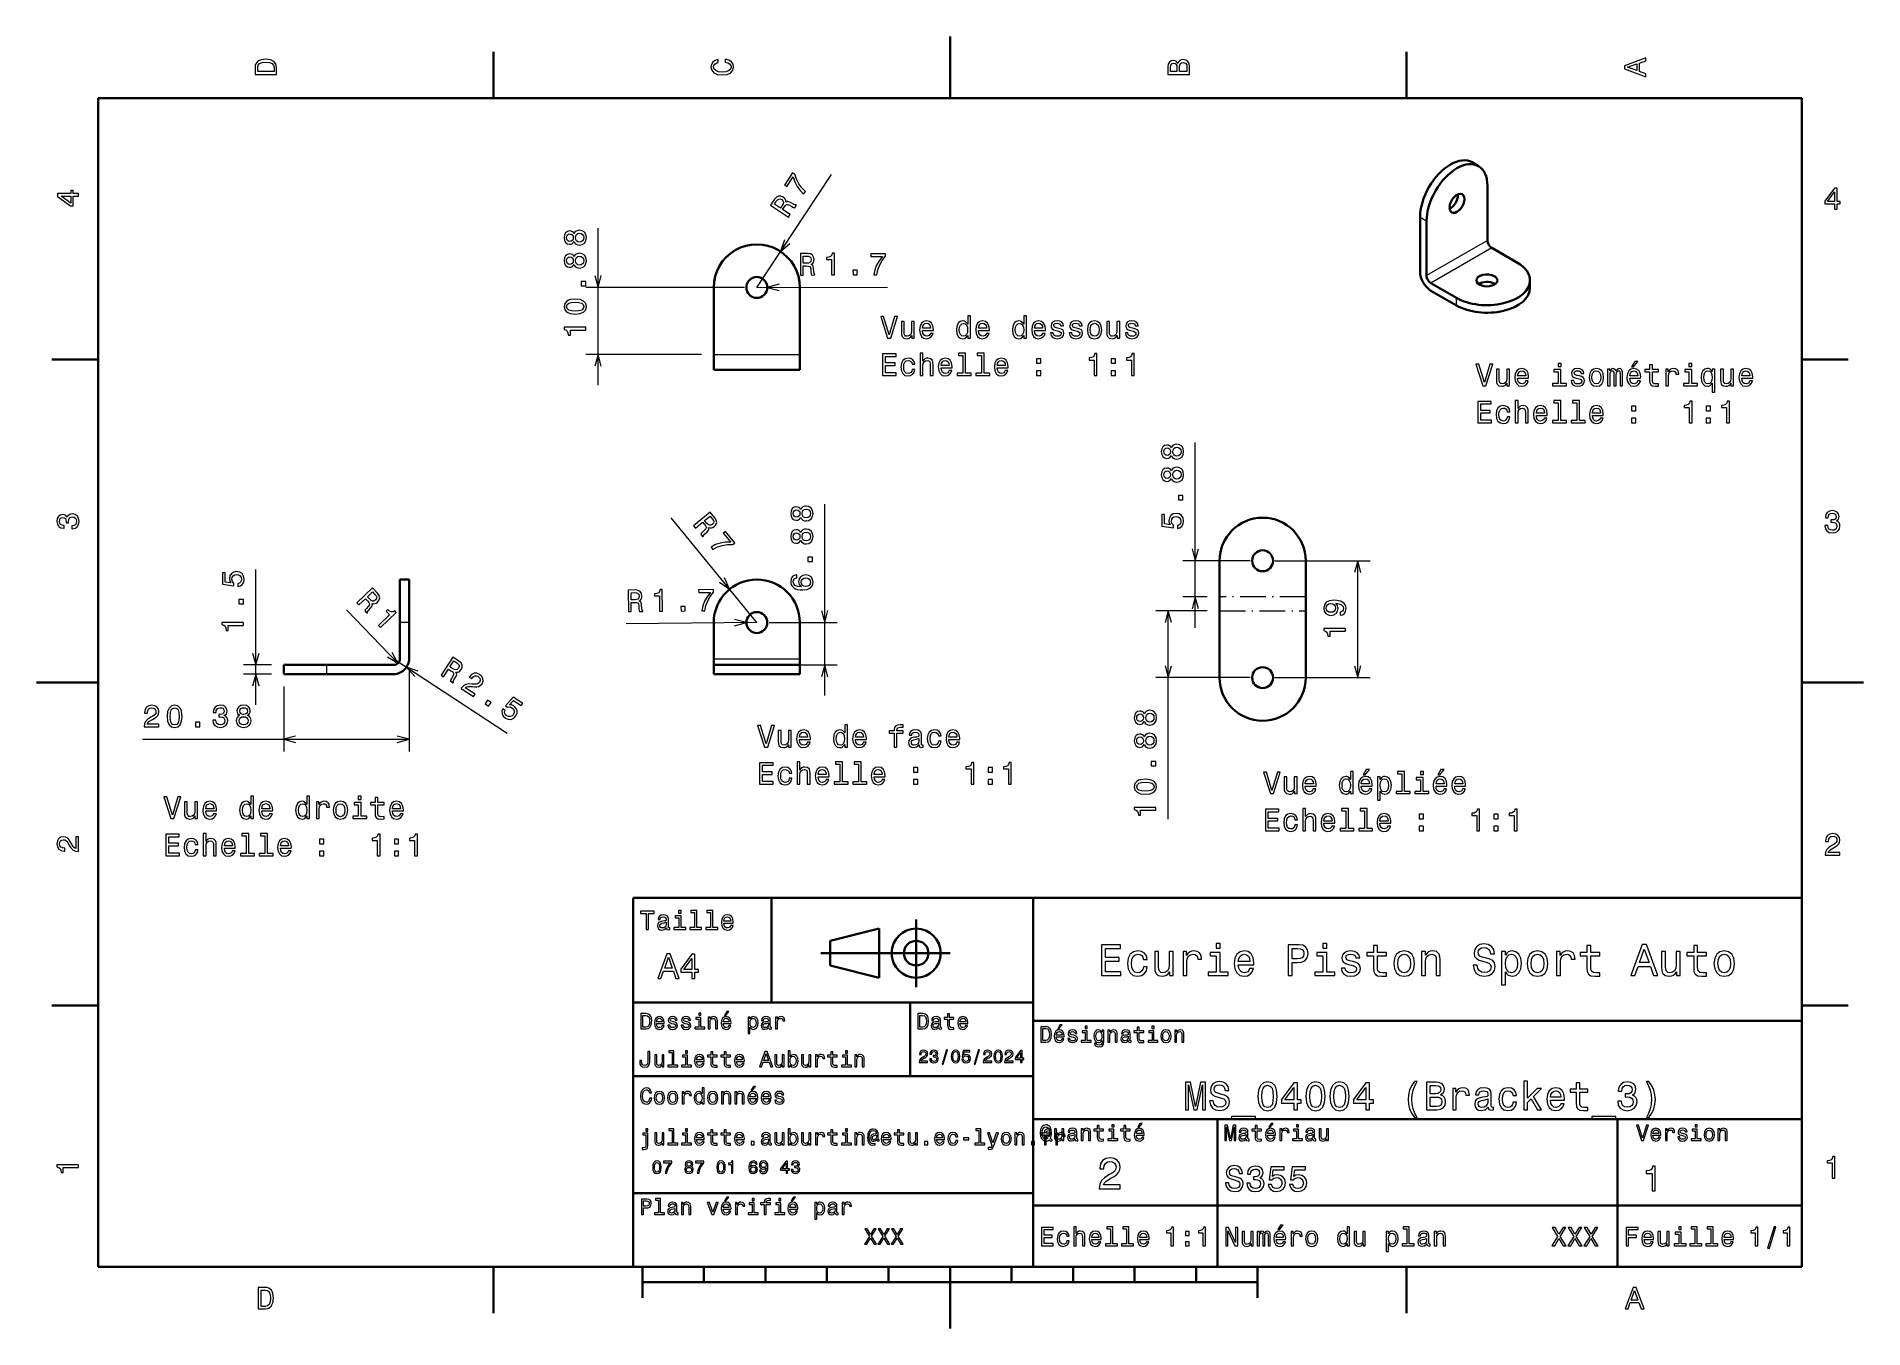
# Model space of a CAD drawing. Extents: x 0 to 297, y 0 to 210.
import ezdxf

# ---------------------------------------------------------------- set-up
doc = ezdxf.new("R2010")
doc.units = 0
doc.linetypes.add('DASHDOT', pattern=[18.5, 12, -3, 0.5, -3])

msp = doc.modelspace()

# ---------------------------------------------------------------- linework, layer by layer
at = {"color": 7, "lineweight": 35, "ltscale": 0.25}
for p, q in [((148.5, 200), (148.5, 210)), ((10, 105), (0, 105)), ((287, 105), (297, 105)), ((192, 10), (192, 20)), ((148.5, 10), (148.5, 0))]:
    msp.add_line(p, q, dxfattribs=at)
at = {"color": 7, "lineweight": 35, "ltscale": 0.1875}
for p, q in [((74.300003, 200), (74.300003, 207.5)), ((222.699997, 200), (222.699997, 207.5)), ((10, 157.5), (2.5, 157.5)), ((287, 157.5), (294.5, 157.5)), ((10, 52.5), (2.5, 52.5)), ((287, 52.5), (294.5, 52.5)), ((74.300003, 10), (74.300003, 2.5)), ((222.699997, 10), (222.699997, 2.5))]:
    msp.add_line(p, q, dxfattribs=at)
at = {"color": 7, "lineweight": 35}
for p, q in [((287, 200), (10, 200)), ((10, 200), (10, 10)), ((287, 10), (287, 200)), ((97, 10), (97, 70)), ((97, 70), (287, 70)), ((162, 10), (162, 70)), ((287, 70), (287, 10)), ((127.5, 61), (148.5, 61)), ((97, 53), (162, 53)), ((162, 50), (287, 50)), ((97, 41), (162, 41)), ((162, 34), (287, 34)), ((257, 10), (257, 34)), ((97, 22), (162, 22)), ((162, 20), (287, 20)), ((10, 10), (287, 10)), ((97, 10), (287, 10)), ((98.5, 7.5), (198.5, 7.5))]:
    msp.add_line(p, q, dxfattribs=at)
at = {"color": 7, "lineweight": 13}
for p, q in [((117.094131, 169.214569), (129.21402, 187.575073)), ((91.281265, 153.331284), (91.281265, 178.832169)), ((115.094131, 169.214569), (89.281265, 169.214569)), ((117.094131, 169.214569), (138.33815, 169.270645)), ((188.377548, 113.906273), (188.377548, 144.033646)), ((128.130325, 102.862732), (128.130325, 133.990097)), ((117.094131, 114.74601), (103.174667, 131.7827)), ((35.653172, 101.362732), (35.653172, 123.370796)), ((183.9785, 82.809433), (183.9785, 116.672829)), ((117.094131, 114.74601), (95.851227, 114.521561)), ((58.065662, 108.862732), (76.494652, 96.766685)), ((17.202267, 95.784424), (60.565662, 95.784424))]:
    msp.add_line(p, q, dxfattribs=at)
at = {"color": 7, "lineweight": 35, "ltscale": 0.030619}
for p, q in [((233.360779, 189.55719), (234.421448, 188.944809)), ((242.788666, 169.145142), (242.788666, 170.369888))]:
    msp.add_line(p, q, dxfattribs=at)
at = {"color": 7, "lineweight": 35, "ltscale": 0.222154}
for p, q in [((235.871201, 185.740372), (235.871201, 176.854218)), ((224.911041, 171.751114), (224.911041, 180.637268)), ((225.971695, 171.138733), (225.971695, 180.024902))]:
    msp.add_line(p, q, dxfattribs=at)
at = {"color": 7, "lineweight": 13, "ltscale": 0.030618}
for p, q in [((224.911041, 180.637268), (225.971695, 180.024902)), ((230.838913, 166.287415), (230.838913, 167.512146))]:
    msp.add_line(p, q, dxfattribs=at)
at = {"color": 7, "lineweight": 13, "ltscale": 0.285774}
for p, q in [((235.871201, 176.854218), (225.971695, 171.138733)), ((236.578308, 175.629471), (226.678802, 169.913986))]:
    msp.add_line(p, q, dxfattribs=at)
at = {"color": 7, "lineweight": 35, "ltscale": 0.120092}
for p, q in [((240.738403, 173.227631), (236.578308, 175.629471)), ((226.678802, 169.913986), (230.838913, 167.512146)), ((226.678802, 168.68924), (230.838913, 166.287415))]:
    msp.add_line(p, q, dxfattribs=at)
at = {"color": 7, "lineweight": 35, "ltscale": 0.272082}
for p, q in [((110.094131, 169.214569), (110.094131, 158.331284)), ((124.094131, 158.331284), (124.094131, 169.214569)), ((192.32251, 116.672829), (192.32251, 105.789551)), ((206.32251, 105.789551), (206.32251, 116.672829)), ((58.065662, 107.862732), (47.182381, 107.862732)), ((58.065662, 106.362732), (47.182381, 106.362732))]:
    msp.add_line(p, q, dxfattribs=at)
at = {"color": 7, "lineweight": 13, "ltscale": 0.470322}
msp.add_line((108.094131, 158.331284), (89.281265, 158.331284), dxfattribs=at)
at = {"color": 7, "lineweight": 13, "ltscale": 0.35}
for p, q in [((110.094131, 158.331284), (124.094131, 158.331284)), ((110.094131, 108.862732), (124.094131, 108.862732))]:
    msp.add_line(p, q, dxfattribs=at)
at = {"color": 7, "lineweight": 35, "ltscale": 0.044194}
for p, q in [((110.094131, 158.331284), (110.094131, 156.563522)), ((124.094131, 158.331284), (124.094131, 156.563522))]:
    msp.add_line(p, q, dxfattribs=at)
at = {"color": 7, "lineweight": 35, "ltscale": 0.018306}
for p, q in [((110.094131, 155.831284), (110.094131, 156.563522)), ((124.094131, 155.831284), (124.094131, 156.563522))]:
    msp.add_line(p, q, dxfattribs=at)
at = {"color": 7, "lineweight": 35, "ltscale": 0.35}
for p, q in [((110.094131, 155.831284), (124.094131, 155.831284)), ((192, 20), (192, 34))]:
    msp.add_line(p, q, dxfattribs=at)
at = {"color": 7, "lineweight": 13, "ltscale": 0.273624}
msp.add_line((197.32251, 124.789551), (186.377548, 124.789551), dxfattribs=at)
at = {"color": 7, "lineweight": 35, "ltscale": 0.147082}
for p, q in [((192.32251, 124.789551), (192.32251, 118.906273)), ((206.32251, 118.906273), (206.32251, 124.789551)), ((59.065662, 108.862732), (59.065662, 114.74601)), ((60.565662, 108.862732), (60.565662, 114.74601)), ((110.094131, 114.74601), (110.094131, 108.862732)), ((124.094131, 108.862732), (124.094131, 114.74601))]:
    msp.add_line(p, q, dxfattribs=at)
at = {"color": 7, "lineweight": 13, "ltscale": 0.38647}
for p, q in [((201.32251, 124.789551), (216.781311, 124.789551)), ((201.32251, 105.789551), (216.781311, 105.789551))]:
    msp.add_line(p, q, dxfattribs=at)
at = {"color": 7, "lineweight": 13, "ltscale": 0.475}
msp.add_line((214.781311, 105.789551), (214.781311, 124.789551), dxfattribs=at)
at = {"color": 7, "lineweight": 35, "ltscale": 0.0375}
for p, q in [((60.565662, 121.74601), (59.065662, 121.74601)), ((40.182381, 106.362732), (40.182381, 107.862732)), ((110.094131, 106.362732), (110.094131, 107.862732)), ((124.094131, 106.362732), (124.094131, 107.862732))]:
    msp.add_line(p, q, dxfattribs=at)
at = {"color": 7, "lineweight": 35, "ltscale": 0.175}
for p, q in [((59.065662, 121.74601), (59.065662, 114.74601)), ((60.565662, 121.74601), (60.565662, 114.74601)), ((47.182381, 107.862732), (40.182381, 107.862732)), ((117.094131, 107.862732), (110.094131, 107.862732)), ((124.094131, 107.862732), (117.094131, 107.862732)), ((47.182381, 106.362732), (40.182381, 106.362732)), ((117.094131, 106.362732), (110.094131, 106.362732)), ((124.094131, 106.362732), (117.094131, 106.362732))]:
    msp.add_line(p, q, dxfattribs=at)
at = {"color": 7, "lineweight": 13, "ltscale": 0.098624}
msp.add_line((190.32251, 118.906273), (186.377548, 118.906273), dxfattribs=at)
at = {"color": 7, "lineweight": 35, "ltscale": 0.027918}
for p, q in [((192.32251, 118.906273), (192.32251, 117.789551)), ((206.32251, 117.789551), (206.32251, 118.906273)), ((192.32251, 117.789551), (192.32251, 116.672829)), ((206.32251, 116.672829), (206.32251, 117.789551))]:
    msp.add_line(p, q, dxfattribs=at)
at = {"color": 7, "linetype": 'DASHDOT', "lineweight": 13, "ltscale": 0.35}
for p, q in [((206.32251, 118.906273), (192.32251, 118.906273)), ((192.32251, 116.672829), (206.32251, 116.672829))]:
    msp.add_line(p, q, dxfattribs=at)
at = {"color": 7, "lineweight": 13, "ltscale": 0.301801}
msp.add_line((58.759998, 108.143074), (50.377956, 116.83075), dxfattribs=at)
at = {"color": 7, "lineweight": 13, "ltscale": 0.2086}
msp.add_line((190.32251, 116.672829), (181.9785, 116.672829), dxfattribs=at)
at = {"color": 7, "lineweight": 13, "ltscale": 0.0375}
for p, q in [((60.565662, 114.74601), (59.065662, 114.74601)), ((47.182381, 106.362732), (47.182381, 107.862732))]:
    msp.add_line(p, q, dxfattribs=at)
at = {"color": 7, "lineweight": 13, "ltscale": 0.275905}
for p, q in [((119.094131, 114.74601), (130.130325, 114.74601)), ((119.094131, 107.862732), (130.130325, 107.862732))]:
    msp.add_line(p, q, dxfattribs=at)
at = {"color": 7, "lineweight": 13, "ltscale": 0.11323}
for p, q in [((38.182381, 107.862732), (33.653172, 107.862732)), ((38.182381, 106.362732), (33.653172, 106.362732))]:
    msp.add_line(p, q, dxfattribs=at)
at = {"color": 7, "lineweight": 35, "ltscale": 0.017678}
for p, q in [((110.094131, 108.155624), (110.094131, 108.862732)), ((124.094131, 108.155624), (124.094131, 108.862732))]:
    msp.add_line(p, q, dxfattribs=at)
at = {"color": 7, "lineweight": 35, "ltscale": 0.007322}
for p, q in [((110.094131, 108.155624), (110.094131, 107.862732)), ((124.094131, 108.155624), (124.094131, 107.862732))]:
    msp.add_line(p, q, dxfattribs=at)
at = {"color": 7, "lineweight": 13, "ltscale": 0.264458}
msp.add_line((40.182381, 104.362732), (40.182381, 93.784424), dxfattribs=at)
at = {"color": 7, "lineweight": 13, "ltscale": 0.326958}
msp.add_line((60.565662, 106.862732), (60.565662, 93.784424), dxfattribs=at)
at = {"color": 7, "lineweight": 13, "ltscale": 0.3836}
msp.add_line((197.32251, 105.789551), (181.9785, 105.789551), dxfattribs=at)
at = {"color": 7, "lineweight": 35, "ltscale": 0.425}
msp.add_line((119.5, 53), (119.5, 70), dxfattribs=at)
at = {"color": 7, "lineweight": 35, "ltscale": 0.275}
msp.add_line((143, 55.5), (143, 66.5), dxfattribs=at)
at = {"color": 7, "lineweight": 35, "ltscale": 0.206155}
for p, q in [((129, 63), (137, 65)), ((137, 57), (129, 59))]:
    msp.add_line(p, q, dxfattribs=at)
at = {"color": 7, "lineweight": 35, "ltscale": 0.1}
msp.add_line((129, 59), (129, 63), dxfattribs=at)
at = {"color": 7, "lineweight": 35, "ltscale": 0.2}
msp.add_line((137, 65), (137, 57), dxfattribs=at)
at = {"color": 7, "lineweight": 35, "ltscale": 0.3}
msp.add_line((142, 41), (142, 53), dxfattribs=at)
at = {"color": 7, "lineweight": 35, "ltscale": 0.125}
for p, q in [((98.5, 10), (98.5, 5)), ((198.5, 10), (198.5, 5))]:
    msp.add_line(p, q, dxfattribs=at)
at = {"color": 7, "lineweight": 35, "ltscale": 0.0625}
for p, q in [((108.5, 10), (108.5, 7.5)), ((118.5, 10), (118.5, 7.5)), ((128.5, 10), (128.5, 7.5)), ((138.5, 10), (138.5, 7.5)), ((158.5, 10), (158.5, 7.5)), ((168.5, 10), (168.5, 7.5)), ((178.5, 10), (178.5, 7.5)), ((188.5, 10), (188.5, 7.5))]:
    msp.add_line(p, q, dxfattribs=at)
at = {"color": 7, "lineweight": 13}
for points in [[(35.533215, 204.994965), (35.533215, 203.829971), (39.033215, 203.829971), (39.033215, 204.994965), (38.922264, 205.544678), (38.584366, 205.953171), (38.034657, 206.205338), (37.283215, 206.296112), (36.516644, 206.215424), (36.21405, 206.114563), (35.971977, 205.973343), (35.644165, 205.56485), (35.563473, 205.297562)], [(35.951801, 204.959656), (36.027451, 205.342941), (36.259438, 205.605194), (36.672985, 205.761536), (37.283215, 205.811966), (37.873272, 205.756485), (38.286816, 205.600143), (38.533936, 205.332855), (38.614628, 204.959656), (38.614628, 204.298996), (35.951801, 204.298996)], [(111.93206, 205.817017), (112.35569, 205.716141), (112.658287, 205.549713), (112.844887, 205.317734), (112.905403, 205.045395), (112.814629, 204.71759), (112.54229, 204.460388), (112.098488, 204.28891), (111.483215, 204.233429), (110.872986, 204.28891), (110.424141, 204.455338), (110.151802, 204.71254), (110.055984, 205.045395), (110.106415, 205.287476), (110.247627, 205.494247), (110.474571, 205.655624), (110.787247, 205.766571), (110.787247, 206.245682), (110.308144, 206.094391), (109.94503, 205.832138), (109.718086, 205.474075), (109.637398, 205.045395), (109.763474, 204.510818), (110.116501, 204.10231), (110.696472, 203.840057), (111.483215, 203.749283), (112.269958, 203.840057), (112.84993, 204.10231), (113.208, 204.510818), (113.329041, 205.045395), (113.233215, 205.51442), (112.965927, 205.892654), (112.527161, 206.159943), (111.93206, 206.301163)], [(185.542007, 205.630417), (185.249496, 205.983429), (185.052811, 206.074219), (184.81073, 206.104477), (184.432495, 206.03891), (184.160156, 205.842224), (183.993729, 205.524506), (183.933212, 205.080704), (183.933212, 203.835022), (187.433212, 203.835022), (187.433212, 205.151306), (187.36261, 205.620331), (187.155838, 205.968307), (186.828018, 206.185165), (186.384216, 206.260818), (186.08667, 206.215424), (185.839554, 206.094391), (185.65799, 205.897705)], [(185.385666, 204.984879), (185.385666, 204.298996), (184.351807, 204.298996), (184.351807, 205.025223), (184.382065, 205.297562), (184.472839, 205.489197), (184.629181, 205.605194), (184.86116, 205.645538), (185.093155, 205.600143), (185.254532, 205.479111), (185.355408, 205.272339)], [(187.014618, 205.095825), (187.014618, 204.298996), (185.809296, 204.298996), (185.809296, 205.050446), (185.844589, 205.368164), (185.9505, 205.595108), (186.132065, 205.731277), (186.394302, 205.776657), (186.671692, 205.731277), (186.863327, 205.605194), (186.979324, 205.393372)], [(261.633209, 203.466858), (261.633209, 203.930847), (260.604401, 204.298996), (260.604401, 205.695969), (261.633209, 206.064133), (261.633209, 206.538193), (258.128174, 205.257217), (258.128174, 204.742798)], [(260.17572, 204.460388), (258.632477, 205), (260.17572, 205.539627)], [(124.709389, 184.381378), (124.989998, 184.806488), (124.387215, 185.403809), (123.900185, 186.075775), (123.526131, 186.818207), (123.259415, 187.640869), (122.910072, 187.87146), (121.587585, 185.868027), (121.970604, 185.615189), (123.026367, 187.214584), (123.288956, 186.376526), (123.65181, 185.635437), (124.122009, 184.974579)], [(6.833213, 184.02739), (6.833213, 184.481277), (5.965778, 184.481277), (5.965778, 184.98056), (5.56232, 184.98056), (5.56232, 184.481277), (3.408862, 184.481277), (3.408862, 184.022339), (5.521974, 182.489197), (5.965778, 182.489197), (5.965778, 184.02739)], [(292.277374, 181.916794), (292.731262, 181.916794), (292.731262, 182.784225), (293.23056, 182.784225), (293.23056, 183.187683), (292.731262, 183.187683), (292.731262, 185.341141), (292.272339, 185.341141), (290.739197, 183.228027), (290.739197, 182.784225), (292.277374, 182.784225)], [(291.162842, 183.187683), (292.277374, 184.756134), (292.277374, 183.187683)], [(5.56232, 182.912827), (3.993876, 184.02739), (5.56232, 184.02739)], [(122.252548, 180.659485), (122.510933, 181.050919), (121.277718, 181.864975), (121.541664, 182.264816), (121.748772, 182.551117), (121.929939, 182.697403), (122.135513, 182.706726), (122.411629, 182.5849), (122.804321, 182.355896), (123.069321, 182.217224), (123.249969, 182.170502), (123.541695, 182.612427), (123.461723, 182.665222), (123.279976, 182.64621), (123.038879, 182.757004), (122.548035, 183.038727), (122.151466, 183.197769), (121.978127, 183.173203), (121.798141, 183.074463), (121.804054, 183.312286), (121.734535, 183.527374), (121.59935, 183.725388), (121.392944, 183.897888), (121.000504, 184.072342), (120.624207, 184.079025), (120.280899, 183.906815), (119.976128, 183.564117), (119.331558, 182.587646)], [(120.26165, 183.218536), (120.456383, 183.458603), (120.655823, 183.586807), (120.878151, 183.60321), (121.134644, 183.488281), (121.350975, 183.285034), (121.423279, 183.074158), (121.371231, 182.830536), (121.217239, 182.551483), (120.91996, 182.101135), (119.947701, 182.74292)], [(87.395096, 176.688797), (87.536308, 176.431595), (87.732994, 176.255081), (87.98011, 176.144119), (88.277664, 176.108826), (88.726509, 176.189514), (89.074493, 176.421509), (89.296394, 176.799744), (89.382126, 177.314148), (89.296394, 177.823517), (89.074493, 178.201767), (88.726509, 178.433746), (88.277664, 178.519485), (87.98011, 178.479141), (87.732994, 178.37323), (87.536308, 178.191681), (87.395096, 177.939514), (87.274063, 178.141235), (87.107635, 178.282455), (86.905907, 178.368195), (86.658783, 178.398453), (86.30072, 178.317749), (86.013252, 178.105942), (85.826653, 177.763), (85.75605, 177.314148), (85.826653, 176.86026), (86.013252, 176.517319), (86.30072, 176.300461), (86.658783, 176.224823), (86.905907, 176.250031), (87.107635, 176.33577)], [(86.699135, 176.703918), (86.477234, 176.744263), (86.305763, 176.865311), (86.199852, 177.056946), (86.159508, 177.314148), (86.199852, 177.566315), (86.305763, 177.757965), (86.477234, 177.878998), (86.699135, 177.924377), (86.926079, 177.878998), (87.102592, 177.757965), (87.218582, 177.566315), (87.253891, 177.314148), (87.213539, 177.056946), (87.102592, 176.865311), (86.926079, 176.744263)], [(88.267578, 176.592972), (88.00029, 176.638367), (87.798553, 176.784607), (87.667435, 177.011566), (87.62204, 177.314148), (87.667435, 177.61171), (87.798553, 177.838654), (88.00029, 177.984909), (88.267578, 178.035339), (88.555038, 177.984909), (88.771896, 177.838654), (88.913109, 177.61171), (88.958496, 177.314148), (88.913109, 177.011566), (88.771896, 176.784607), (88.555038, 176.638367)], [(87.395096, 172.952774), (87.536308, 172.695572), (87.732994, 172.519058), (87.98011, 172.408096), (88.277664, 172.372803), (88.726509, 172.453491), (89.074493, 172.685486), (89.296394, 173.063721), (89.382126, 173.578125), (89.296394, 174.087494), (89.074493, 174.465744), (88.726509, 174.697723), (88.277664, 174.783463), (87.98011, 174.743118), (87.732994, 174.637207), (87.536308, 174.455658), (87.395096, 174.203491), (87.274063, 174.405212), (87.107635, 174.546432), (86.905907, 174.632172), (86.658783, 174.66243), (86.30072, 174.581726), (86.013252, 174.369919), (85.826653, 174.026978), (85.75605, 173.578125), (85.826653, 173.124237), (86.013252, 172.781296), (86.30072, 172.564438), (86.658783, 172.4888), (86.905907, 172.514008), (87.107635, 172.599747)], [(86.699135, 172.967896), (86.477234, 173.00824), (86.305763, 173.129288), (86.199852, 173.320923), (86.159508, 173.578125), (86.199852, 173.830292), (86.305763, 174.021942), (86.477234, 174.142975), (86.699135, 174.188354), (86.926079, 174.142975), (87.102592, 174.021942), (87.218582, 173.830292), (87.253891, 173.578125), (87.213539, 173.320923), (87.102592, 173.129288), (86.926079, 173.00824)], [(88.267578, 172.856949), (88.00029, 172.902344), (87.798553, 173.048584), (87.667435, 173.275543), (87.62204, 173.578125), (87.667435, 173.875687), (87.798553, 174.102631), (88.00029, 174.248886), (88.267578, 174.299316), (88.555038, 174.248886), (88.771896, 174.102631), (88.913109, 173.875687), (88.958496, 173.578125), (88.913109, 173.275543), (88.771896, 173.048584), (88.555038, 172.902344)], [(124.182198, 171.233276), (124.651215, 171.234528), (124.647316, 172.712189), (125.126419, 172.71344), (125.479485, 172.699249), (125.701576, 172.629227), (125.823051, 172.46312), (125.874268, 172.16571), (125.900681, 171.711884), (125.931725, 171.414413), (125.992714, 171.238068), (126.522247, 171.239456), (126.521996, 171.335281), (126.405624, 171.476181), (126.364594, 171.738327), (126.327797, 172.30307), (126.240959, 172.721436), (126.124619, 172.852249), (125.94281, 172.947586), (126.144203, 173.074203), (126.28495, 173.251083), (126.375137, 173.473236), (126.404694, 173.740601), (126.33297, 174.164047), (126.130402, 174.481232), (125.797043, 174.671997), (125.342987, 174.736359), (124.172958, 174.733276)], [(125.21299, 174.307343), (125.520706, 174.277893), (125.737816, 174.182648), (125.874451, 174.0065), (125.92057, 173.729233), (125.870911, 173.4366), (125.735214, 173.25972), (125.503464, 173.168335), (125.185806, 173.142273), (124.646187, 173.140854), (124.643112, 174.305832)], [(129.25206, 171.246674), (129.710999, 171.247879), (129.701691, 174.773087), (129.358749, 174.772171), (129.268784, 174.464294), (129.087784, 174.25705), (128.810715, 174.135284), (128.427551, 174.093918), (128.428482, 173.735855), (129.245483, 173.738007)], [(136.113861, 171.264786), (136.62323, 171.266129), (136.787445, 172.098694), (137.077911, 172.876129), (137.489548, 173.598389), (138.02739, 174.275604), (138.026276, 174.694199), (135.625717, 174.687851), (135.626923, 174.228928), (137.54335, 174.233978), (136.990387, 173.551682), (136.573685, 172.839493), (136.283173, 172.08223)], [(89.281265, 169.494125), (89.281265, 170.190094), (88.529823, 170.190094), (88.529823, 169.494125)], [(132.730865, 171.255844), (133.426834, 171.25769), (133.42485, 172.009125), (132.728882, 172.007294)], [(87.571609, 164.890671), (88.363396, 164.966309), (88.928238, 165.203339), (89.271179, 165.581589), (89.382126, 166.106079), (89.271179, 166.625534), (88.928238, 167.003784), (88.363396, 167.235764), (87.571609, 167.316452), (86.784866, 167.235764), (86.472183, 167.139954), (86.214981, 167.003784), (85.87204, 166.625534), (85.75605, 166.106079), (85.87204, 165.581589), (86.220024, 165.203339), (86.784866, 164.966309)], [(87.571609, 165.374817), (86.96138, 165.415161), (86.522621, 165.541245), (86.265411, 165.768188), (86.174637, 166.106079), (86.265411, 166.438934), (86.522621, 166.665878), (86.96138, 166.791962), (87.571609, 166.832306), (88.186882, 166.791962), (88.625648, 166.665878), (88.882851, 166.438934), (88.968582, 166.106079), (88.882851, 165.768188), (88.625648, 165.541245), (88.186882, 165.415161)], [(139.48967, 164.479706), (138.612137, 161.499146), (137.709412, 164.479706), (137.230301, 164.479706), (138.359985, 160.974655), (138.864304, 160.974655), (139.968765, 164.479706)], [(142.692108, 163.682861), (142.248306, 163.682861), (142.248306, 162.119461), (142.197876, 161.756363), (142.05162, 161.49411), (141.824677, 161.332718), (141.52713, 161.282288), (141.2901, 161.322632), (141.138794, 161.44368), (141.05307, 161.650452), (141.032898, 161.942947), (141.032898, 163.682861), (140.589081, 163.682861), (140.589081, 161.902603), (140.604218, 161.54454), (140.700043, 161.246994), (140.992554, 160.974655), (141.461563, 160.87883), (141.71373, 160.914139), (141.930588, 161.004913), (142.117188, 161.161255), (142.268478, 161.388199), (142.268478, 160.974655), (142.692108, 160.974655)], [(144.028564, 162.200165), (145.803787, 162.200165), (145.808823, 162.406937), (145.728134, 162.986908), (145.506241, 163.420624), (145.153214, 163.682861), (144.684189, 163.778687), (144.22525, 163.677826), (143.872223, 163.395401), (143.645279, 162.936478), (143.56459, 162.331284), (143.640244, 161.710968), (143.867188, 161.25708), (144.215164, 160.974655), (144.669067, 160.87883), (145.062439, 160.944397), (145.385193, 161.11586), (145.622223, 161.388199), (145.758392, 161.751312), (145.319641, 161.751312), (145.228851, 161.549576), (145.097733, 161.398285), (144.724533, 161.277252), (144.437073, 161.332718), (144.220215, 161.509232), (144.078995, 161.796707), (144.028564, 162.185028)], [(144.028564, 162.573364), (144.084045, 162.921341), (144.220215, 163.178543), (144.426987, 163.334885), (144.699326, 163.390366), (144.966614, 163.334885), (145.173386, 163.178543), (145.299469, 162.921341), (145.344849, 162.573364)], [(151.376556, 161.39325), (151.376556, 160.974655), (151.820358, 160.974655), (151.820358, 164.595688), (151.381592, 164.595688), (151.381592, 163.269318), (151.043701, 163.652603), (150.836929, 163.743393), (150.599899, 163.778687), (150.171219, 163.677826), (149.838364, 163.395401), (149.621506, 162.941513), (149.545868, 162.331284), (149.621506, 161.721054), (149.838364, 161.262115), (150.171219, 160.974655), (150.599899, 160.87883), (150.836929, 160.914139), (151.048737, 161.004913)], [(150.675537, 163.38028), (150.968048, 163.309662), (151.189957, 163.112976), (151.321075, 162.785172), (151.371506, 162.331284), (151.321075, 161.872345), (151.189957, 161.54454), (150.968048, 161.342804), (150.675537, 161.277252), (150.398163, 161.342804), (150.186356, 161.54454), (150.045135, 161.877396), (149.999756, 162.331284), (150.045135, 162.780136), (150.186356, 163.107941), (150.398163, 163.309662)], [(153.136642, 162.200165), (154.91185, 162.200165), (154.916901, 162.406937), (154.836212, 162.986908), (154.614304, 163.420624), (154.261276, 163.682861), (153.792267, 163.778687), (153.333328, 163.677826), (152.980301, 163.395401), (152.753357, 162.936478), (152.672668, 162.331284), (152.748306, 161.710968), (152.97525, 161.25708), (153.323242, 160.974655), (153.77713, 160.87883), (154.170502, 160.944397), (154.493271, 161.11586), (154.730301, 161.388199), (154.86647, 161.751312), (154.427704, 161.751312), (154.336929, 161.549576), (154.205811, 161.398285), (153.832611, 161.277252), (153.545135, 161.332718), (153.328278, 161.509232), (153.187073, 161.796707), (153.136642, 162.185028)], [(153.136642, 162.573364), (153.192108, 162.921341), (153.328278, 163.178543), (153.535049, 163.334885), (153.807388, 163.390366), (154.074677, 163.334885), (154.281448, 163.178543), (154.407532, 162.921341), (154.452927, 162.573364)], [(160.484619, 161.39325), (160.484619, 160.974655), (160.928421, 160.974655), (160.928421, 164.595688), (160.48967, 164.595688), (160.48967, 163.269318), (160.151764, 163.652603), (159.944992, 163.743393), (159.707962, 163.778687), (159.279297, 163.677826), (158.946442, 163.395401), (158.729584, 162.941513), (158.653931, 162.331284), (158.729584, 161.721054), (158.946442, 161.262115), (159.279297, 160.974655), (159.707962, 160.87883), (159.944992, 160.914139), (160.156815, 161.004913)], [(159.783615, 163.38028), (160.076126, 163.309662), (160.298019, 163.112976), (160.429153, 162.785172), (160.479584, 162.331284), (160.429153, 161.872345), (160.298019, 161.54454), (160.076126, 161.342804), (159.783615, 161.277252), (159.506241, 161.342804), (159.294418, 161.54454), (159.153214, 161.877396), (159.107819, 162.331284), (159.153214, 162.780136), (159.294418, 163.107941), (159.506241, 163.309662)], [(162.244705, 162.200165), (164.019928, 162.200165), (164.024963, 162.406937), (163.944275, 162.986908), (163.722382, 163.420624), (163.369354, 163.682861), (162.90033, 163.778687), (162.441391, 163.677826), (162.088364, 163.395401), (161.86142, 162.936478), (161.780731, 162.331284), (161.856384, 161.710968), (162.083328, 161.25708), (162.431305, 160.974655), (162.885193, 160.87883), (163.278564, 160.944397), (163.601334, 161.11586), (163.838364, 161.388199), (163.974533, 161.751312), (163.535767, 161.751312), (163.444992, 161.549576), (163.313873, 161.398285), (162.940674, 161.277252), (162.653214, 161.332718), (162.436356, 161.509232), (162.295135, 161.796707), (162.244705, 162.185028)], [(162.244705, 162.573364), (162.300186, 162.921341), (162.436356, 163.178543), (162.643127, 163.334885), (162.915466, 163.390366), (163.182755, 163.334885), (163.389526, 163.178543), (163.515594, 162.921341), (163.560989, 162.573364)], [(166.218765, 162.553192), (165.7901, 162.654053), (165.472382, 162.77005), (165.36647, 163.00708), (165.396729, 163.173508), (165.502625, 163.29454), (165.674103, 163.370193), (165.921219, 163.400452), (166.158249, 163.370193), (166.344849, 163.279404), (166.465881, 163.14325), (166.516327, 162.961685), (166.950043, 162.961685), (166.950043, 162.971771), (166.87439, 163.299576), (166.667618, 163.556793), (166.344849, 163.71817), (165.921219, 163.778687), (165.492554, 163.71817), (165.179871, 163.551743), (164.983185, 163.304626), (164.922668, 162.991943), (164.968048, 162.689346), (165.109253, 162.477539), (165.341248, 162.326233), (165.679138, 162.220337), (166.173386, 162.099289), (166.475983, 161.973221), (166.556671, 161.872345), (166.586929, 161.721054), (166.541534, 161.534454), (166.420502, 161.39325), (166.223816, 161.30246), (165.961563, 161.272202), (165.684189, 161.30246), (165.482452, 161.408371), (165.346298, 161.579849), (165.290817, 161.816879), (164.862137, 161.816879), (164.932755, 161.413422), (165.139526, 161.120911), (165.467331, 160.944397), (165.921219, 160.87883), (166.395279, 160.944397), (166.743271, 161.120911), (166.955078, 161.403336), (167.030731, 161.771484), (166.97525, 162.089203), (166.818909, 162.306061), (166.561707, 162.447281)], [(169.254791, 162.553192), (168.826111, 162.654053), (168.508392, 162.77005), (168.402496, 163.00708), (168.432739, 163.173508), (168.538651, 163.29454), (168.710129, 163.370193), (168.957245, 163.400452), (169.194275, 163.370193), (169.380875, 163.279404), (169.501907, 163.14325), (169.552338, 162.961685), (169.986053, 162.961685), (169.986053, 162.971771), (169.910416, 163.299576), (169.703644, 163.556793), (169.380875, 163.71817), (168.957245, 163.778687), (168.528564, 163.71817), (168.215881, 163.551743), (168.019196, 163.304626), (167.958679, 162.991943), (168.004074, 162.689346), (168.145279, 162.477539), (168.377274, 162.326233), (168.715164, 162.220337), (169.209412, 162.099289), (169.511993, 161.973221), (169.592682, 161.872345), (169.622955, 161.721054), (169.57756, 161.534454), (169.456528, 161.39325), (169.259842, 161.30246), (168.997589, 161.272202), (168.720215, 161.30246), (168.518478, 161.408371), (168.382309, 161.579849), (168.326843, 161.816879), (167.898163, 161.816879), (167.968765, 161.413422), (168.175537, 161.120911), (168.503357, 160.944397), (168.957245, 160.87883), (169.431305, 160.944397), (169.779297, 161.120911), (169.991104, 161.403336), (170.066757, 161.771484), (170.011276, 162.089203), (169.854935, 162.306061), (169.597733, 162.447281)], [(170.833328, 162.326233), (170.914017, 161.710968), (171.145996, 161.25708), (171.51416, 160.974655), (172.008392, 160.87883), (172.497589, 160.974655), (172.865738, 161.252029), (173.097733, 161.705917), (173.183472, 162.326233), (173.097733, 162.941513), (172.865738, 163.400452), (172.497589, 163.677826), (172.008392, 163.778687), (171.51416, 163.677826), (171.145996, 163.395401), (170.914017, 162.941513)], [(171.287216, 162.331284), (171.332611, 162.785172), (171.473816, 163.112976), (171.70076, 163.314713), (172.008392, 163.385315), (172.310989, 163.314713), (172.537933, 163.118027), (172.679138, 162.785172), (172.729584, 162.331284), (172.679138, 161.872345), (172.537933, 161.53949), (172.310989, 161.337769), (172.008392, 161.272202), (171.70076, 161.337769), (171.473816, 161.53949), (171.332611, 161.872345)], [(176.088364, 163.682861), (175.644562, 163.682861), (175.644562, 162.119461), (175.594131, 161.756363), (175.447876, 161.49411), (175.220932, 161.332718), (174.92337, 161.282288), (174.68634, 161.322632), (174.535049, 161.44368), (174.44931, 161.650452), (174.429138, 161.942947), (174.429138, 163.682861), (173.985336, 163.682861), (173.985336, 161.902603), (174.000473, 161.54454), (174.096283, 161.246994), (174.388794, 160.974655), (174.857819, 160.87883), (175.109985, 160.914139), (175.326843, 161.004913), (175.513428, 161.161255), (175.664734, 161.388199), (175.664734, 160.974655), (176.088364, 160.974655)], [(178.362854, 162.553192), (177.934189, 162.654053), (177.616455, 162.77005), (177.510559, 163.00708), (177.540817, 163.173508), (177.646729, 163.29454), (177.818192, 163.370193), (178.065308, 163.400452), (178.302338, 163.370193), (178.488937, 163.279404), (178.609985, 163.14325), (178.660416, 162.961685), (179.094131, 162.961685), (179.094131, 162.971771), (179.018478, 163.299576), (178.811707, 163.556793), (178.488937, 163.71817), (178.065308, 163.778687), (177.636627, 163.71817), (177.323959, 163.551743), (177.127274, 163.304626), (177.066742, 162.991943), (177.112137, 162.689346), (177.253357, 162.477539), (177.485336, 162.326233), (177.823242, 162.220337), (178.317474, 162.099289), (178.620056, 161.973221), (178.70076, 161.872345), (178.731018, 161.721054), (178.685623, 161.534454), (178.56459, 161.39325), (178.367905, 161.30246), (178.105652, 161.272202), (177.828278, 161.30246), (177.626556, 161.408371), (177.490387, 161.579849), (177.434906, 161.816879), (177.006226, 161.816879), (177.076843, 161.413422), (177.2836, 161.120911), (177.61142, 160.944397), (178.065308, 160.87883), (178.539368, 160.944397), (178.88736, 161.120911), (179.099167, 161.403336), (179.17482, 161.771484), (179.119339, 162.089203), (178.963013, 162.306061), (178.705795, 162.447281)], [(89.281265, 162.279282), (89.281265, 162.73822), (85.75605, 162.73822), (85.75605, 162.395279), (86.06369, 162.304504), (86.270462, 162.12294), (86.391495, 161.845566), (86.431839, 161.46228), (86.789909, 161.46228), (86.789909, 162.279282)], [(137.55307, 154.927826), (139.772079, 154.927826), (139.772079, 155.351456), (138.017044, 155.351456), (138.017044, 156.536621), (139.580444, 156.536621), (139.580444, 156.9552), (138.017044, 156.9552), (138.017044, 158.004196), (139.731735, 158.004196), (139.731735, 158.427826), (137.55307, 158.427826)], [(142.328995, 156.738342), (142.767761, 156.738342), (142.676987, 157.1418), (142.460129, 157.459534), (142.122223, 157.656219), (141.683472, 157.731857), (141.199326, 157.630997), (140.831161, 157.348572), (140.599182, 156.889648), (140.518478, 156.274368), (140.594131, 155.664139), (140.821075, 155.210251), (141.179138, 154.927826), (141.668335, 154.832001), (142.102051, 154.907654), (142.439957, 155.119461), (142.671936, 155.452316), (142.772812, 155.896118), (142.349182, 155.896118), (142.273529, 155.613708), (142.132309, 155.401886), (141.930588, 155.270767), (141.683472, 155.230423), (141.375839, 155.295975), (141.153931, 155.497711), (141.017761, 155.825516), (140.972366, 156.28949), (141.017761, 156.743393), (141.158966, 157.071198), (141.385925, 157.272934), (141.683472, 157.343536), (141.945709, 157.298141), (142.142395, 157.182144), (142.273529, 156.990509)], [(143.640244, 154.927826), (144.084045, 154.927826), (144.084045, 156.491226), (144.12944, 156.849289), (144.275681, 157.111542), (144.50264, 157.272934), (144.805222, 157.33345), (145.047302, 157.28302), (145.198593, 157.146851), (145.274246, 156.919907), (145.299469, 156.61731), (145.299469, 154.927826), (145.743271, 154.927826), (145.743271, 156.708084), (145.723099, 157.066162), (145.632309, 157.363708), (145.334763, 157.636032), (144.870789, 157.731857), (144.618622, 157.696564), (144.401764, 157.600739), (144.220215, 157.449432), (144.084045, 157.242661), (144.084045, 158.548859), (143.640244, 158.548859)], [(147.06459, 156.153336), (148.839813, 156.153336), (148.844849, 156.360107), (148.76416, 156.940079), (148.542252, 157.373795), (148.18924, 157.636032), (147.720215, 157.731857), (147.261276, 157.630997), (146.908249, 157.348572), (146.681305, 156.889648), (146.600616, 156.284454), (146.67627, 155.664139), (146.903214, 155.210251), (147.25119, 154.927826), (147.705078, 154.832001), (148.09845, 154.897568), (148.421219, 155.069031), (148.658249, 155.34137), (148.794418, 155.704483), (148.355652, 155.704483), (148.264877, 155.502747), (148.133759, 155.351456), (147.760559, 155.230423), (147.473099, 155.285889), (147.256241, 155.462402), (147.115021, 155.749878), (147.06459, 156.138199)], [(150.594849, 158.175659), (150.594849, 155.301025), (149.682022, 155.301025), (149.682022, 154.927826), (151.946442, 154.927826), (151.946442, 155.301025), (151.038651, 155.301025), (151.038651, 158.548859), (149.89888, 158.548859), (149.89888, 158.175659)], [(153.630875, 158.175659), (153.630875, 155.301025), (152.718048, 155.301025), (152.718048, 154.927826), (154.982452, 154.927826), (154.982452, 155.301025), (154.074677, 155.301025), (154.074677, 158.548859), (152.934906, 158.548859), (152.934906, 158.175659)], [(156.172668, 156.153336), (157.947876, 156.153336), (157.952927, 156.360107), (157.872223, 156.940079), (157.65033, 157.373795), (157.297302, 157.636032), (156.828278, 157.731857), (156.369354, 157.630997), (156.016327, 157.348572), (155.789383, 156.889648), (155.708679, 156.284454), (155.784332, 155.664139), (156.011276, 155.210251), (156.359268, 154.927826), (156.813156, 154.832001), (157.206528, 154.897568), (157.529297, 155.069031), (157.766327, 155.34137), (157.902496, 155.704483), (157.46373, 155.704483), (157.372955, 155.502747), (157.241821, 155.351456), (156.868622, 155.230423), (156.581161, 155.285889), (156.364304, 155.462402), (156.223099, 155.749878), (156.172668, 156.138199)], [(162.552338, 156.884598), (163.248306, 156.884598), (163.248306, 157.636032), (162.552338, 157.636032)], [(171.917618, 154.927826), (172.376556, 154.927826), (172.376556, 158.453049), (172.033615, 158.453049), (171.942841, 158.145401), (171.761276, 157.938629), (171.483902, 157.817596), (171.100616, 157.777252), (171.100616, 157.419174), (171.917618, 157.419174)], [(174.696442, 156.884598), (175.392395, 156.884598), (175.392395, 157.636032), (174.696442, 157.636032)], [(177.989655, 154.927826), (178.448593, 154.927826), (178.448593, 158.453049), (178.105652, 158.453049), (178.014877, 158.145401), (177.833313, 157.938629), (177.555939, 157.817596), (177.172653, 157.777252), (177.172653, 157.419174), (177.989655, 157.419174)], [(147.06459, 156.526535), (147.120071, 156.874512), (147.256241, 157.131714), (147.463013, 157.288055), (147.735336, 157.343536), (148.00264, 157.288055), (148.209412, 157.131714), (148.33548, 156.874512), (148.380875, 156.526535)], [(156.172668, 156.526535), (156.228134, 156.874512), (156.364304, 157.131714), (156.571075, 157.288055), (156.843414, 157.343536), (157.110703, 157.288055), (157.317474, 157.131714), (157.443558, 156.874512), (157.488953, 156.526535)], [(162.552338, 154.927826), (163.248306, 154.927826), (163.248306, 155.67926), (162.552338, 155.67926)], [(174.696442, 154.927826), (175.392395, 154.927826), (175.392395, 155.67926), (174.696442, 155.67926)], [(236.245392, 156.752121), (235.367859, 153.771561), (234.465134, 156.752121), (233.986023, 156.752121), (235.115707, 153.24707), (235.620026, 153.24707), (236.724487, 156.752121)], [(239.44783, 155.955276), (239.004028, 155.955276), (239.004028, 154.391876), (238.953598, 154.028778), (238.807343, 153.766525), (238.580399, 153.605133), (238.282852, 153.554703), (238.045822, 153.595047), (237.894516, 153.716095), (237.808792, 153.922867), (237.78862, 154.215363), (237.78862, 155.955276), (237.344818, 155.955276), (237.344818, 154.175018), (237.35994, 153.816956), (237.455765, 153.519409), (237.748276, 153.24707), (238.217285, 153.151245), (238.469452, 153.186554), (238.68631, 153.277328), (238.87291, 153.43367), (239.0242, 153.660614), (239.0242, 153.24707), (239.44783, 153.24707)], [(240.784286, 154.47258), (242.559509, 154.47258), (242.564545, 154.679352), (242.483856, 155.259323), (242.261963, 155.693039), (241.908936, 155.955276), (241.439911, 156.051102), (240.980972, 155.950241), (240.627945, 155.667816), (240.401001, 155.208893), (240.320313, 154.603699), (240.395966, 153.983383), (240.62291, 153.529495), (240.970886, 153.24707), (241.424774, 153.151245), (241.818146, 153.216812), (242.140915, 153.388275), (242.377945, 153.660614), (242.514114, 154.023727), (242.075363, 154.023727), (241.984573, 153.821991), (241.853455, 153.6707), (241.480255, 153.549667), (241.192795, 153.605133), (240.975937, 153.781647), (240.834717, 154.069122), (240.784286, 154.457443)], [(240.784286, 154.845779), (240.839767, 155.193756), (240.975937, 155.450958), (241.182709, 155.6073), (241.455048, 155.662781), (241.722336, 155.6073), (241.929108, 155.450958), (242.055191, 155.193756), (242.100571, 154.845779)], [(247.824631, 153.62027), (247.824631, 155.864502), (246.684875, 155.864502), (246.684875, 155.486267), (247.380829, 155.486267), (247.380829, 153.62027), (246.473053, 153.62027), (246.473053, 153.24707), (248.742508, 153.24707), (248.742508, 153.62027)], [(247.839767, 156.868103), (247.370743, 156.868103), (247.370743, 156.363785), (247.839767, 156.363785)], [(250.830399, 154.825607), (250.401733, 154.926468), (250.084, 155.042465), (249.978088, 155.279495), (250.008362, 155.445923), (250.114258, 155.566956), (250.285736, 155.642609), (250.532852, 155.672867), (250.769882, 155.642609), (250.956482, 155.551819), (251.077515, 155.415665), (251.12796, 155.2341), (251.561676, 155.2341), (251.561676, 155.244186), (251.486023, 155.571991), (251.279251, 155.829208), (250.956482, 155.990585), (250.532852, 156.051102), (250.104172, 155.990585), (249.791504, 155.824158), (249.594818, 155.577042), (249.534286, 155.264359), (249.579681, 154.961761), (249.720886, 154.749954), (249.952881, 154.598648), (250.290771, 154.492752), (250.785019, 154.371704), (251.087601, 154.245636), (251.168304, 154.14476), (251.198563, 153.993469), (251.153168, 153.80687), (251.032135, 153.665665), (250.835449, 153.574875), (250.573196, 153.544617), (250.295822, 153.574875), (250.094086, 153.680786), (249.957916, 153.852264), (249.902451, 154.089294), (249.47377, 154.089294), (249.544373, 153.685837), (249.751144, 153.393326), (250.078964, 153.216812), (250.532852, 153.151245), (251.006912, 153.216812), (251.354889, 153.393326), (251.566711, 153.675751), (251.642365, 154.0439), (251.586884, 154.361618), (251.430542, 154.578476), (251.17334, 154.719696)], [(252.408936, 154.598648), (252.489624, 153.983383), (252.721619, 153.529495), (253.089767, 153.24707), (253.584, 153.151245), (254.073196, 153.24707), (254.441345, 153.524445), (254.67334, 153.978333), (254.759079, 154.598648), (254.67334, 155.213928), (254.441345, 155.672867), (254.073196, 155.950241), (253.584, 156.051102), (253.089767, 155.950241), (252.721619, 155.667816), (252.489624, 155.213928)], [(252.862823, 154.603699), (252.908203, 155.057587), (253.049423, 155.385406), (253.276367, 155.587128), (253.584, 155.65773), (253.886597, 155.587128), (254.113541, 155.390442), (254.254761, 155.057587), (254.305191, 154.603699), (254.254761, 154.14476), (254.113541, 153.811905), (253.886597, 153.610184), (253.584, 153.544617), (253.276367, 153.610184), (253.049423, 153.811905), (252.908203, 154.14476)], [(255.399567, 153.24707), (255.808075, 153.24707), (255.808075, 155.057587), (255.833282, 155.329926), (255.908936, 155.526611), (256.024933, 155.642609), (256.176208, 155.687988), (256.297272, 155.647644), (256.37796, 155.546783), (256.418304, 155.375305), (256.433441, 155.148361), (256.433441, 153.24707), (256.816711, 153.24707), (256.816711, 155.057587), (256.841919, 155.324875), (256.917572, 155.521561), (257.038605, 155.642609), (257.189911, 155.687988), (257.310944, 155.647644), (257.391632, 155.546783), (257.442078, 155.148361), (257.442078, 153.24707), (257.850586, 153.24707), (257.850586, 155.118103), (257.825348, 155.506439), (257.744659, 155.803986), (257.583282, 155.98555), (257.321045, 156.051102), (257.013397, 155.950241), (256.776367, 155.65773), (256.589783, 155.94519), (256.2771, 156.051102), (255.989624, 155.950241), (255.792938, 155.667816), (255.792938, 155.955276), (255.399567, 155.955276)], [(259.000427, 154.47258), (260.775635, 154.47258), (260.780701, 154.679352), (260.700012, 155.259323), (260.478088, 155.693039), (260.125061, 155.955276), (259.656036, 156.051102), (259.197113, 155.950241), (258.844086, 155.667816), (258.617157, 155.208893), (258.536438, 154.603699), (258.612091, 153.983383), (258.83905, 153.529495), (259.187042, 153.24707), (259.64093, 153.151245), (260.034302, 153.216812), (260.357056, 153.388275), (260.594086, 153.660614), (260.730255, 154.023727), (260.291504, 154.023727), (260.200714, 153.821991), (260.06958, 153.6707), (259.696411, 153.549667), (259.408936, 153.605133), (259.192078, 153.781647), (259.050873, 154.069122), (259.000427, 154.457443)], [(259.000427, 154.845779), (259.055908, 155.193756), (259.192078, 155.450958), (259.398834, 155.6073), (259.671173, 155.662781), (259.938477, 155.6073), (260.145233, 155.450958), (260.271332, 155.193756), (260.316711, 154.845779)], [(259.308075, 156.323441), (259.605621, 156.323441), (260.306641, 157.180786), (259.812378, 157.180786)], [(262.243225, 155.486267), (262.243225, 154.129639), (262.273499, 153.690872), (262.414703, 153.388275), (262.697113, 153.211761), (263.176208, 153.151245), (263.700714, 153.176468), (263.700714, 153.559753), (263.317444, 153.529495), (262.969452, 153.569839), (262.782837, 153.695923), (262.702148, 153.90773), (262.687042, 154.205276), (262.687042, 155.486267), (263.700714, 155.486267), (263.700714, 155.864502), (262.687042, 155.864502), (262.687042, 156.656296), (262.243225, 156.656296), (262.243225, 155.864502), (261.476654, 155.864502), (261.476654, 155.486267)], [(264.850586, 153.24707), (265.294373, 153.24707), (265.294373, 154.795334), (265.339752, 155.168533), (265.475922, 155.435837), (265.697845, 155.597214), (265.995392, 155.652695), (266.217285, 155.617386), (266.383728, 155.516525), (266.484589, 155.345047), (266.519897, 155.113068), (266.968719, 155.113068), (266.908203, 155.521561), (266.741791, 155.814072), (266.464417, 155.990585), (266.086151, 156.051102), (265.828949, 156.010757), (265.607056, 155.909897), (265.41037, 155.738419), (265.254028, 155.506439), (265.254028, 155.955276), (264.850586, 155.955276)], [(269.076782, 153.62027), (269.076782, 155.864502), (267.937012, 155.864502), (267.937012, 155.486267), (268.632996, 155.486267), (268.632996, 153.62027), (267.72522, 153.62027), (267.72522, 153.24707), (269.994659, 153.24707), (269.994659, 153.62027)], [(269.091919, 156.868103), (268.622894, 156.868103), (268.622894, 156.363785), (269.091919, 156.363785)], [(272.420471, 155.536697), (272.264099, 155.763641), (272.087616, 155.925018), (271.880829, 156.015808), (271.643799, 156.051102), (271.215118, 155.950241), (270.882263, 155.667816), (270.665405, 155.213928), (270.589752, 154.603699), (270.665405, 153.988419), (270.882263, 153.534531), (271.215118, 153.24707), (271.643799, 153.151245), (271.880829, 153.181503), (272.08255, 153.267242), (272.259064, 153.423584), (272.420471, 153.660614), (272.420471, 152.198074), (272.864258, 152.198074), (272.864258, 155.955276), (272.420471, 155.955276)], [(271.04364, 154.603699), (271.08905, 155.052551), (271.230255, 155.380356), (271.442078, 155.582092), (271.719452, 155.652695), (272.011963, 155.582092), (272.233856, 155.385406), (272.36499, 155.057587), (272.415405, 154.603699), (272.36499, 154.14476), (272.233856, 153.816956), (272.011963, 153.615219), (271.719452, 153.549667), (271.442078, 153.615219), (271.230255, 153.816956), (271.08905, 154.149811)], [(275.880096, 155.955276), (275.43631, 155.955276), (275.43631, 154.391876), (275.385864, 154.028778), (275.239624, 153.766525), (275.012665, 153.605133), (274.715118, 153.554703), (274.478088, 153.595047), (274.326782, 153.716095), (274.241058, 153.922867), (274.220886, 154.215363), (274.220886, 155.955276), (273.7771, 155.955276), (273.7771, 154.175018), (273.792206, 153.816956), (273.888031, 153.519409), (274.180542, 153.24707), (274.649567, 153.151245), (274.901733, 153.186554), (275.118591, 153.277328), (275.305176, 153.43367), (275.456482, 153.660614), (275.456482, 153.24707), (275.880096, 153.24707)], [(277.216553, 154.47258), (278.991791, 154.47258), (278.996826, 154.679352), (278.916138, 155.259323), (278.694214, 155.693039), (278.341187, 155.955276), (277.872192, 156.051102), (277.413239, 155.950241), (277.060211, 155.667816), (276.833282, 155.208893), (276.752594, 154.603699), (276.828247, 153.983383), (277.055176, 153.529495), (277.403168, 153.24707), (277.857056, 153.151245), (278.250427, 153.216812), (278.573181, 153.388275), (278.810211, 153.660614), (278.946381, 154.023727), (278.507629, 154.023727), (278.41684, 153.821991), (278.285736, 153.6707), (277.912537, 153.549667), (277.625061, 153.605133), (277.408203, 153.781647), (277.266998, 154.069122), (277.216553, 154.457443)], [(277.216553, 154.845779), (277.272034, 155.193756), (277.408203, 155.450958), (277.61499, 155.6073), (277.887329, 155.662781), (278.154602, 155.6073), (278.361389, 155.450958), (278.487457, 155.193756), (278.532837, 154.845779)], [(234.308792, 147.200241), (236.527802, 147.200241), (236.527802, 147.623871), (234.772766, 147.623871), (234.772766, 148.809036), (236.336166, 148.809036), (236.336166, 149.227615), (234.772766, 149.227615), (234.772766, 150.276611), (236.487457, 150.276611), (236.487457, 150.700241), (234.308792, 150.700241)], [(239.084717, 149.010757), (239.523483, 149.010757), (239.432709, 149.414215), (239.215851, 149.731949), (238.877945, 149.928635), (238.439194, 150.004272), (237.955048, 149.903412), (237.586884, 149.620987), (237.354904, 149.162064), (237.2742, 148.546783), (237.349854, 147.936554), (237.576797, 147.482666), (237.934875, 147.200241), (238.424057, 147.104416), (238.857773, 147.180069), (239.195679, 147.391876), (239.427658, 147.724731), (239.528534, 148.168533), (239.104904, 148.168533), (239.029251, 147.886124), (238.888031, 147.674301), (238.68631, 147.543182), (238.439194, 147.502838), (238.131561, 147.56839), (237.909653, 147.770126), (237.773483, 148.097931), (237.728088, 148.56192), (237.773483, 149.015808), (237.914688, 149.343613), (238.141647, 149.545349), (238.439194, 149.615952), (238.701431, 149.570557), (238.898132, 149.454559), (239.029251, 149.262924)], [(240.395966, 147.200241), (240.839767, 147.200241), (240.839767, 148.763641), (240.885162, 149.121704), (241.031403, 149.383957), (241.258362, 149.545349), (241.560944, 149.605865), (241.803024, 149.555435), (241.954315, 149.419266), (242.029968, 149.192322), (242.055191, 148.889725), (242.055191, 147.200241), (242.498993, 147.200241), (242.498993, 148.980499), (242.478821, 149.338562), (242.388031, 149.636124), (242.090485, 149.908447), (241.626511, 150.004272), (241.374344, 149.968979), (241.157486, 149.873154), (240.975937, 149.721848), (240.839767, 149.515076), (240.839767, 150.821274), (240.395966, 150.821274)], [(243.820313, 148.425751), (245.595535, 148.425751), (245.600571, 148.632523), (245.519882, 149.212494), (245.297974, 149.64621), (244.944962, 149.908447), (244.475937, 150.004272), (244.016998, 149.903412), (243.663971, 149.620987), (243.437027, 149.162064), (243.356339, 148.55687), (243.431992, 147.936554), (243.658936, 147.482666), (244.006912, 147.200241), (244.4608, 147.104416), (244.854172, 147.169983), (245.176941, 147.341446), (245.413971, 147.613785), (245.55014, 147.976898), (245.111389, 147.976898), (245.020599, 147.775162), (244.889481, 147.623871), (244.516281, 147.502838), (244.228821, 147.558304), (244.011963, 147.734818), (243.870743, 148.022293), (243.820313, 148.410614)], [(243.820313, 148.79895), (243.875793, 149.146927), (244.011963, 149.404129), (244.218735, 149.560471), (244.491058, 149.615952), (244.758362, 149.560471), (244.965134, 149.404129), (245.091202, 149.146927), (245.136597, 148.79895)], [(247.350571, 150.448074), (247.350571, 147.573441), (246.437744, 147.573441), (246.437744, 147.200241), (248.702164, 147.200241), (248.702164, 147.573441), (247.794373, 147.573441), (247.794373, 150.821274), (246.654602, 150.821274), (246.654602, 150.448074)], [(250.386597, 150.448074), (250.386597, 147.573441), (249.47377, 147.573441), (249.47377, 147.200241), (251.73819, 147.200241), (251.73819, 147.573441), (250.830399, 147.573441), (250.830399, 150.821274), (249.690628, 150.821274), (249.690628, 150.448074)], [(252.928391, 148.425751), (254.703598, 148.425751), (254.708649, 148.632523), (254.62796, 149.212494), (254.406052, 149.64621), (254.053024, 149.908447), (253.584, 150.004272), (253.125076, 149.903412), (252.772049, 149.620987), (252.545105, 149.162064), (252.464401, 148.55687), (252.540054, 147.936554), (252.766998, 147.482666), (253.11499, 147.200241), (253.568878, 147.104416), (253.96225, 147.169983), (254.285019, 147.341446), (254.522049, 147.613785), (254.658203, 147.976898), (254.219452, 147.976898), (254.128677, 147.775162), (253.997543, 147.623871), (253.624344, 147.502838), (253.336884, 147.558304), (253.120026, 147.734818), (252.978821, 148.022293), (252.928391, 148.410614)], [(252.928391, 148.79895), (252.983856, 149.146927), (253.120026, 149.404129), (253.326797, 149.560471), (253.599136, 149.615952), (253.866425, 149.560471), (254.073196, 149.404129), (254.19928, 149.146927), (254.244659, 148.79895)], [(259.308075, 149.157013), (260.004028, 149.157013), (260.004028, 149.908447), (259.308075, 149.908447)], [(268.67334, 147.200241), (269.132263, 147.200241), (269.132263, 150.725464), (268.789337, 150.725464), (268.698547, 150.417816), (268.516998, 150.211044), (268.239624, 150.090012), (267.856323, 150.049667), (267.856323, 149.691589), (268.67334, 149.691589)], [(271.452148, 149.157013), (272.148132, 149.157013), (272.148132, 149.908447), (271.452148, 149.908447)], [(274.745392, 147.200241), (275.204315, 147.200241), (275.204315, 150.725464), (274.861389, 150.725464), (274.770599, 150.417816), (274.58905, 150.211044), (274.311676, 150.090012), (273.928375, 150.049667), (273.928375, 149.691589), (274.745392, 149.691589)], [(259.308075, 147.200241), (260.004028, 147.200241), (260.004028, 147.951675), (259.308075, 147.951675)], [(271.452148, 147.200241), (272.148132, 147.200241), (272.148132, 147.951675), (271.452148, 147.951675)], [(184.491394, 141.890274), (184.632599, 141.633072), (184.829285, 141.456558), (185.076401, 141.345596), (185.373947, 141.310303), (185.8228, 141.390991), (186.170776, 141.622986), (186.392685, 142.001221), (186.478424, 142.515625), (186.392685, 143.024994), (186.170776, 143.403244), (185.8228, 143.635223), (185.373947, 143.720963), (185.076401, 143.680618), (184.829285, 143.574707), (184.632599, 143.393158), (184.491394, 143.140991), (184.370346, 143.342712), (184.203918, 143.483932), (184.002197, 143.569672), (183.755081, 143.59993), (183.397003, 143.519226), (183.109543, 143.307419), (182.922943, 142.964478), (182.852341, 142.515625), (182.922943, 142.061737), (183.109543, 141.718796), (183.397003, 141.501938), (183.755081, 141.4263), (184.002197, 141.451508), (184.203918, 141.537247)], [(183.795425, 141.905396), (183.573517, 141.94574), (183.402054, 142.066788), (183.296143, 142.258423), (183.255798, 142.515625), (183.296143, 142.767792), (183.402054, 142.959442), (183.573517, 143.080475), (183.795425, 143.125854), (184.022369, 143.080475), (184.198883, 142.959442), (184.31488, 142.767792), (184.350174, 142.515625), (184.30983, 142.258423), (184.198883, 142.066788), (184.022369, 141.94574)], [(185.363861, 141.794449), (185.096573, 141.839844), (184.894852, 141.986084), (184.763718, 142.213043), (184.718338, 142.515625), (184.763718, 142.813187), (184.894852, 143.040131), (185.096573, 143.186386), (185.363861, 143.236816), (185.651337, 143.186386), (185.868195, 143.040131), (186.009399, 142.813187), (186.054794, 142.515625), (186.009399, 142.213043), (185.868195, 141.986084), (185.651337, 141.839844)], [(184.491394, 138.154251), (184.632599, 137.897049), (184.829285, 137.720535), (185.076401, 137.609573), (185.373947, 137.57428), (185.8228, 137.654968), (186.170776, 137.886963), (186.392685, 138.265198), (186.478424, 138.779602), (186.392685, 139.288971), (186.170776, 139.667221), (185.8228, 139.8992), (185.373947, 139.98494), (185.076401, 139.944595), (184.829285, 139.838684), (184.632599, 139.657135), (184.491394, 139.404968), (184.370346, 139.606689), (184.203918, 139.74791), (184.002197, 139.833649), (183.755081, 139.863907), (183.397003, 139.783203), (183.109543, 139.571396), (182.922943, 139.228455), (182.852341, 138.779602), (182.922943, 138.325714), (183.109543, 137.982773), (183.397003, 137.765915), (183.755081, 137.690277), (184.002197, 137.715485), (184.203918, 137.801224)], [(183.795425, 138.169373), (183.573517, 138.209717), (183.402054, 138.330765), (183.296143, 138.5224), (183.255798, 138.779602), (183.296143, 139.031769), (183.402054, 139.223419), (183.573517, 139.344452), (183.795425, 139.389832), (184.022369, 139.344452), (184.198883, 139.223419), (184.31488, 139.031769), (184.350174, 138.779602), (184.30983, 138.5224), (184.198883, 138.330765), (184.022369, 138.209717)], [(185.363861, 138.058426), (185.096573, 138.103821), (184.894852, 138.250061), (184.763718, 138.47702), (184.718338, 138.779602), (184.763718, 139.077164), (184.894852, 139.304108), (185.096573, 139.450363), (185.363861, 139.500793), (185.651337, 139.450363), (185.868195, 139.304108), (186.009399, 139.077164), (186.054794, 138.779602), (186.009399, 138.47702), (185.868195, 138.250061), (185.651337, 138.103821)], [(124.244156, 131.846725), (124.385368, 131.589523), (124.582054, 131.41301), (124.82917, 131.302063), (125.126724, 131.266754), (125.575569, 131.347443), (125.923553, 131.579437), (126.145454, 131.957687), (126.231186, 132.472092), (126.145454, 132.981461), (125.923553, 133.359695), (125.575569, 133.59169), (125.126724, 133.677429), (124.82917, 133.63707), (124.582054, 133.531174), (124.385368, 133.349609), (124.244156, 133.097443), (124.123123, 133.299179), (123.956696, 133.440384), (123.754967, 133.526123), (123.507843, 133.556381), (123.14978, 133.475693), (122.862312, 133.263885), (122.675713, 132.920929), (122.60511, 132.472092), (122.675713, 132.018204), (122.862312, 131.675262), (123.14978, 131.458405), (123.507843, 131.382751), (123.754967, 131.407974), (123.956696, 131.493698)], [(186.377548, 134.695602), (186.377548, 135.391571), (185.626114, 135.391571), (185.626114, 134.695602)], [(5.73379, 129.979111), (5.769093, 129.979111), (6.253242, 130.059799), (6.616354, 130.296829), (6.848343, 130.670029), (6.934078, 131.164276), (6.848343, 131.688766), (6.626441, 132.082138), (6.273415, 132.334305), (5.819525, 132.425079), (5.521974, 132.384735), (5.279899, 132.273788), (5.0933, 132.092224), (4.957133, 131.850143), (4.684798, 132.177963), (4.251081, 132.293961), (3.857709, 132.218307), (3.560158, 132.00145), (3.373559, 131.648422), (3.307997, 131.164276), (3.388689, 130.710388), (3.610591, 130.362396), (3.963617, 130.135452), (4.432637, 130.059799), (4.46794, 130.059799), (4.46794, 130.508652), (4.145173, 130.548996), (3.913184, 130.680115), (3.771974, 130.891937), (3.721542, 131.189484), (3.761888, 131.451736), (3.867795, 131.643372), (4.039265, 131.759369), (4.271254, 131.804764), (4.518372, 131.759369), (4.684798, 131.638336), (4.785663, 131.426514), (4.815922, 131.139053), (4.810879, 130.942368), (5.209294, 130.942368), (5.199208, 131.189484), (5.244596, 131.507217), (5.365634, 131.744247), (5.56232, 131.885452), (5.819525, 131.935883), (6.112032, 131.880417), (6.328891, 131.734161), (6.465058, 131.502167), (6.510447, 131.194534), (6.460014, 130.876801), (6.308718, 130.644821), (6.066643, 130.498566), (5.73379, 130.443085)], [(106.824875, 130.476089), (107.12162, 130.112885), (108.265923, 131.047806), (108.569054, 130.676788), (108.780693, 130.393829), (108.866417, 130.177322), (108.814117, 129.978287), (108.615608, 129.750977), (108.280067, 129.444275), (108.068794, 129.232574), (107.97039, 129.074036), (108.305435, 128.663956), (108.379639, 128.724579), (108.415604, 128.903748), (108.593155, 129.100922), (109.008232, 129.485626), (109.278137, 129.816864), (109.30629, 129.989655), (109.265625, 130.190887), (109.490891, 130.114441), (109.716927, 130.11676), (109.946205, 130.186859), (110.17234, 130.33255), (110.455719, 130.655258), (110.574135, 131.012497), (110.51194, 131.39151), (110.275536, 131.784485), (109.535255, 132.690552)], [(109.860611, 131.614792), (110.031822, 131.357422), (110.094826, 131.12886), (110.044281, 130.911728), (109.8582, 130.70108), (109.599777, 130.555069), (109.376938, 130.548828), (109.159859, 130.671051), (108.939308, 130.901138), (108.597885, 131.319031), (109.500038, 132.056107)], [(123.548195, 131.861862), (123.326294, 131.902206), (123.154823, 132.023239), (123.048912, 132.21489), (123.008568, 132.472092), (123.048912, 132.724243), (123.154823, 132.915894), (123.326294, 133.036926), (123.548195, 133.082321), (123.775139, 133.036926), (123.951653, 132.915894), (124.067642, 132.724243), (124.102951, 132.472092), (124.062599, 132.21489), (123.951653, 132.023239), (123.775139, 131.902206)], [(125.116638, 131.750916), (124.849342, 131.796295), (124.647614, 131.942551), (124.516495, 132.169495), (124.4711, 132.472092), (124.516495, 132.769638), (124.647614, 132.996582), (124.849342, 133.142838), (125.116638, 133.193268), (125.404099, 133.142838), (125.620956, 132.996582), (125.762169, 132.769638), (125.807556, 132.472092), (125.762169, 132.169495), (125.620956, 131.942551), (125.404099, 131.796295)], [(185.464722, 130.056839), (185.878281, 130.167786), (186.201035, 130.414917), (186.402771, 130.77803), (186.478424, 131.242004), (186.387634, 131.751373), (186.140518, 132.14978), (185.747147, 132.401947), (185.242828, 132.497757), (184.773804, 132.412033), (184.405655, 132.169952), (184.168625, 131.791718), (184.082886, 131.302521), (184.143402, 130.924271), (184.30983, 130.631775), (183.366745, 130.77298), (183.366745, 132.306122), (182.953201, 132.306122), (182.953201, 130.435089), (184.809113, 130.1577), (184.809113, 130.561157), (184.572083, 130.853668), (184.486343, 131.226868), (184.541824, 131.549637), (184.703201, 131.796753), (184.950317, 131.953094), (185.268036, 132.008575), (185.58577, 131.953094), (185.832886, 131.791718), (185.989227, 131.544586), (186.044708, 131.226868), (186.009399, 130.959579), (185.893402, 130.752808), (185.711853, 130.601517), (185.464722, 130.525864)], [(290.729126, 130.51622), (290.729126, 130.480911), (290.809814, 129.996765), (291.046844, 129.633652), (291.420044, 129.401657), (291.914276, 129.315933), (292.438782, 129.401657), (292.832153, 129.623566), (293.08429, 129.976593), (293.175079, 130.430481), (293.134735, 130.728027), (293.023773, 130.970108), (292.842224, 131.156708), (292.600159, 131.292877), (292.927948, 131.565216), (293.043945, 131.998932), (292.968292, 132.392303), (292.751434, 132.68985), (292.398407, 132.87645), (291.914276, 132.942017), (291.460388, 132.861313), (291.112396, 132.63942), (290.885468, 132.286392), (290.809814, 131.817368), (290.809814, 131.782074), (291.258636, 131.782074), (291.299011, 132.104828), (291.430115, 132.336823), (291.641937, 132.478027), (291.939484, 132.528473), (292.201721, 132.488113), (292.393372, 132.382217), (292.509369, 132.210739), (292.554749, 131.97876), (292.509369, 131.731628), (292.388336, 131.565216), (292.176514, 131.46434), (291.889069, 131.434082), (291.692383, 131.439133), (291.692383, 131.04071), (291.939484, 131.050797), (292.257202, 131.005417), (292.494232, 130.884369), (292.635468, 130.687683), (292.685883, 130.430481), (292.630402, 130.13797), (292.484161, 129.921112), (292.252167, 129.784943), (291.944519, 129.739563), (291.626801, 129.789993), (291.394806, 129.941284), (291.248566, 130.183365), (291.193085, 130.51622)], [(109.646507, 127.022552), (109.968788, 126.628098), (110.718483, 127.025711), (111.50499, 127.290588), (112.325119, 127.426636), (113.189873, 127.436333), (113.514023, 127.701172), (111.995178, 129.560165), (111.639778, 129.269791), (112.85231, 127.785728), (111.974075, 127.784561), (111.158569, 127.658798), (110.38768, 127.406685)], [(124.244156, 128.110703), (124.385368, 127.8535), (124.582054, 127.676987), (124.82917, 127.56604), (125.126724, 127.530731), (125.575569, 127.611427), (125.923553, 127.843414), (126.145454, 128.221664), (126.231186, 128.736069), (126.145454, 129.245438), (125.923553, 129.623672), (125.575569, 129.855667), (125.126724, 129.941406), (124.82917, 129.901047), (124.582054, 129.795151), (124.385368, 129.613586), (124.244156, 129.36142), (124.123123, 129.563156), (123.956696, 129.704361), (123.754967, 129.7901), (123.507843, 129.820358), (123.14978, 129.73967), (122.862312, 129.527863), (122.675713, 129.184906), (122.60511, 128.736069), (122.675713, 128.282181), (122.862312, 127.93924), (123.14978, 127.722382), (123.507843, 127.646729), (123.754967, 127.671944), (123.956696, 127.757683)], [(123.548195, 128.125839), (123.326294, 128.166183), (123.154823, 128.287216), (123.048912, 128.478867), (123.008568, 128.736069), (123.048912, 128.98822), (123.154823, 129.179871), (123.326294, 129.300903), (123.548195, 129.346298), (123.775139, 129.300903), (123.951653, 129.179871), (124.067642, 128.98822), (124.102951, 128.736069), (124.062599, 128.478867), (123.951653, 128.287216), (123.775139, 128.166183)], [(125.116638, 128.014893), (124.849342, 128.060272), (124.647614, 128.206528), (124.516495, 128.433472), (124.4711, 128.736069), (124.516495, 129.033615), (124.647614, 129.260559), (124.849342, 129.406815), (125.116638, 129.457245), (125.404099, 129.406815), (125.620956, 129.260559), (125.762169, 129.033615), (125.807556, 128.736069), (125.762169, 128.433472), (125.620956, 128.206528), (125.404099, 128.060272)], [(126.130325, 124.652061), (126.130325, 125.348022), (125.378883, 125.348022), (125.378883, 124.652061)], [(32.740349, 120.602066), (33.153893, 120.71302), (33.476658, 120.960136), (33.678391, 121.32325), (33.754036, 121.787224), (33.663258, 122.296593), (33.416138, 122.695007), (33.022766, 122.947166), (32.518448, 123.042992), (32.049423, 122.957253), (31.681269, 122.715179), (31.444239, 122.336937), (31.358503, 121.847748), (31.419022, 121.469505), (31.585447, 121.176994), (30.642365, 121.318207), (30.642365, 122.851349), (30.228821, 122.851349), (30.228821, 120.980309), (32.084728, 120.702934), (32.084728, 121.106392), (31.847696, 121.398895), (31.761961, 121.772095), (31.817436, 122.094864), (31.978821, 122.34198), (32.225937, 122.498322), (32.543663, 122.553795), (32.861385, 122.498322), (33.108505, 122.336937), (33.264843, 122.089821), (33.32032, 121.772095), (33.285015, 121.504807), (33.169022, 121.298035), (32.987465, 121.146736), (32.740349, 121.071091)], [(123.57341, 122.474396), (123.164909, 122.378571), (122.862312, 122.15667), (122.67067, 121.813736), (122.60511, 121.369926), (122.640411, 121.07238), (122.736237, 120.81517), (122.89257, 120.588226), (123.114471, 120.396584), (123.391853, 120.245293), (123.729752, 120.134338), (124.128166, 120.063736), (124.577011, 120.043564), (125.293152, 120.124252), (125.812599, 120.371368), (126.125282, 120.769783), (126.231186, 121.314453), (126.140411, 121.80365), (125.903381, 122.176849), (125.530182, 122.418922), (125.056122, 122.504654), (124.577011, 122.418922), (124.208855, 122.186935), (123.976868, 121.828865), (123.896179, 121.385056), (123.99704, 120.905952), (124.2845, 120.547882), (123.729752, 120.623535), (123.331337, 120.784912), (123.094299, 121.032036), (123.013611, 121.374969), (123.053955, 121.627136), (123.159866, 121.818779), (123.33638, 121.944855), (123.57341, 122.010422)], [(125.061157, 122.015465), (125.378883, 121.959984), (125.620956, 121.818779), (125.782341, 121.591827), (125.832779, 121.30941), (125.782341, 121.011856), (125.625999, 120.784912), (125.383926, 120.638664), (125.066208, 120.593269), (124.753525, 120.643707), (124.516495, 120.784912), (124.365196, 121.016907), (124.309723, 121.329582), (124.365196, 121.601913), (124.511452, 121.818779), (124.748482, 121.959984)], [(52.090393, 117.936333), (52.41605, 117.598801), (53.479454, 118.624794), (53.812115, 118.280006), (54.046345, 118.015442), (54.149609, 117.806732), (54.11388, 117.604065), (53.934765, 117.361176), (53.625629, 117.027878), (53.432507, 116.7995), (53.347496, 116.633392), (53.715176, 116.252304), (53.784134, 116.318832), (53.805218, 116.500359), (53.965931, 116.711479), (54.347908, 117.129074), (54.589619, 117.481415), (54.603443, 117.655937), (54.546341, 117.853127), (54.777142, 117.795494), (55.002216, 117.816429), (55.224937, 117.905174), (55.438305, 118.068985), (55.694149, 118.41394), (55.782734, 118.779724), (55.689537, 119.152321), (55.421566, 119.52449), (54.609177, 120.366501)], [(55.022026, 119.321213), (55.213852, 119.078812), (55.295467, 118.856216), (55.262985, 118.635658), (55.094887, 118.4104), (54.849365, 118.243599), (54.627792, 118.219032), (54.401386, 118.322952), (54.162632, 118.534096), (53.787952, 118.92244), (54.626335, 119.731331)], [(96.22345, 116.525604), (96.692444, 116.530563), (96.676826, 118.008148), (97.155907, 118.013206), (97.509071, 118.001808), (97.731705, 117.933556), (97.8545, 117.768417), (97.908073, 117.471413), (97.93808, 117.017815), (97.971481, 116.720596), (98.033859, 116.544739), (98.56337, 116.550331), (98.562363, 116.646149), (98.444878, 116.786125), (98.401764, 117.047928), (98.360497, 117.612366), (98.270348, 118.030029), (98.152969, 118.15992), (97.970413, 118.253815), (98.170799, 118.382019), (98.310135, 118.560013), (98.398567, 118.782867), (98.425995, 119.050461), (98.350922, 119.47332), (98.145844, 119.788895), (97.810989, 119.977013), (97.35643, 120.037773), (96.18647, 120.025414)], [(97.229843, 119.607742), (97.537781, 119.580734), (97.755646, 119.487206), (97.893661, 119.312141), (97.941986, 119.035263), (97.894646, 118.742233), (97.760345, 118.564293), (97.529335, 118.471069), (97.211891, 118.442497), (96.672302, 118.436798), (96.659988, 119.601715)], [(101.293045, 116.57917), (101.751953, 116.584023), (101.714706, 120.109039), (101.371788, 120.105415), (101.284264, 119.796837), (101.104904, 119.588158), (100.828827, 119.464195), (100.445984, 119.419807), (100.449768, 119.061752), (101.266724, 119.070389)], [(108.15448, 116.651665), (108.663818, 116.657051), (108.821442, 117.490891), (109.105728, 118.270599), (109.511627, 118.996109), (110.044083, 119.677567), (110.039665, 120.09613), (107.639221, 120.07077), (107.644073, 119.611862), (109.560387, 119.632103), (109.012856, 118.94545), (108.601807, 118.229965), (108.317307, 117.470436)], [(33.653172, 117.768784), (33.653172, 118.464745), (32.901733, 118.464745), (32.901733, 117.768784)], [(55.610588, 114.287781), (55.929245, 113.957504), (58.466175, 116.405182), (58.228058, 116.651978), (57.943638, 116.503708), (57.66877, 116.490799), (57.389072, 116.606369), (57.09391, 116.854187), (56.836227, 116.605568), (57.4035, 116.017609)], [(104.771667, 116.615929), (105.467598, 116.623276), (105.459656, 117.37468), (104.763733, 117.367325)], [(211.913879, 115.947189), (212.312302, 116.022835), (212.619934, 116.239693), (212.811569, 116.582634), (212.882187, 117.036522), (212.846878, 117.334076), (212.756104, 117.601364), (212.599762, 117.828308), (212.377853, 118.019951), (212.100479, 118.171249), (211.757538, 118.282204), (211.364166, 118.347763), (210.910278, 118.372978), (210.199188, 118.287247), (209.679733, 118.040131), (209.36705, 117.646759), (209.256104, 117.107132), (209.346878, 116.612892), (209.588959, 116.239693), (209.962158, 115.99762), (210.431168, 115.916931), (210.915329, 115.99762), (211.283478, 116.23465), (211.515472, 116.587677), (211.59111, 117.036522), (211.4953, 117.51059), (211.202789, 117.86866), (211.762589, 117.787964), (212.160995, 117.626579), (212.398026, 117.379463), (212.473679, 117.041565), (212.438385, 116.77932), (212.327423, 116.587677), (212.150909, 116.461594), (211.913879, 116.411163)], [(210.426132, 116.40612), (210.113449, 116.456551), (209.866333, 116.597763), (209.709991, 116.819664), (209.65451, 117.107132), (209.709991, 117.404678), (209.866333, 117.631622), (210.108398, 117.772835), (210.421082, 117.828308), (210.738815, 117.772835), (210.975845, 117.631622), (211.122101, 117.399635), (211.172531, 117.092003), (211.122101, 116.814621), (210.975845, 116.597763), (210.743851, 116.456551)], [(33.653172, 114.289963), (33.653172, 114.748894), (30.127954, 114.748894), (30.127954, 114.40596), (30.435593, 114.315178), (30.642365, 114.133621), (30.763403, 113.856247), (30.803747, 113.472961), (31.161818, 113.472961), (31.161818, 114.289963)], [(212.781311, 113.330765), (212.781311, 113.789696), (209.256104, 113.789696), (209.256104, 113.446754), (209.563736, 113.35598), (209.770508, 113.174423), (209.891541, 112.897041), (209.9319, 112.513756), (210.289963, 112.513756), (210.289963, 113.330765)], [(65.762009, 106.203484), (66.154114, 105.946129), (66.964935, 107.181465), (67.365471, 106.918564), (67.652306, 106.712204), (67.799072, 106.531418), (67.808937, 106.325867), (67.687828, 106.049438), (67.459854, 105.656151), (67.321877, 105.390793), (67.275612, 105.210014), (67.718307, 104.919449), (67.770889, 104.999557), (67.751404, 105.181259), (67.861572, 105.422638), (68.141998, 105.914215), (68.300018, 106.311203), (68.274994, 106.484474), (68.175789, 106.664207), (68.41362, 106.658913), (68.628525, 106.728996), (68.82618, 106.8647), (68.998146, 107.071548), (69.171577, 107.464447), (69.177269, 107.840759), (69.004166, 108.183617), (68.660683, 108.487488), (67.682533, 109.129509)], [(68.315842, 108.201065), (68.556419, 108.006958), (68.685135, 107.807861), (68.702118, 107.585579), (68.58786, 107.328781), (68.385193, 107.111916), (68.1745, 107.03907), (67.930748, 107.090477), (67.651291, 107.243736), (67.200157, 107.539841), (67.839409, 108.513771)], [(69.047607, 104.046951), (71.058723, 102.726936), (71.296707, 103.089531), (69.707214, 104.132813), (69.925819, 104.272858), (70.185524, 104.337662), (70.849998, 104.329842), (71.181778, 104.293053), (71.579033, 104.291702), (71.915558, 104.372444), (72.192673, 104.546486), (72.420242, 104.801292), (72.581024, 105.202499), (72.565506, 105.610825), (72.378166, 105.987152), (72.027573, 106.307755), (71.575775, 106.501747), (71.137932, 106.5056), (70.732224, 106.31945), (70.3908, 105.946327), (70.352058, 105.887299), (70.735733, 105.635475), (70.757874, 105.669205), (70.983994, 105.931), (71.236198, 106.067085), (71.506042, 106.083008), (71.77681, 105.971649), (71.993668, 105.768982), (72.105782, 105.544586), (72.115913, 105.302673), (72.022476, 105.068405), (71.865662, 104.893829), (71.677628, 104.781982), (71.448624, 104.727188), (71.180092, 104.722466), (70.842789, 104.750816), (70.258026, 104.760612), (69.78447, 104.673294), (69.390221, 104.449455), (69.055908, 104.059601)], [(17.489731, 97.784424), (19.895351, 97.784424), (19.895351, 98.218147), (17.994053, 98.218147), (18.09996, 98.455177), (18.281517, 98.651863), (18.841316, 99.009933), (19.138866, 99.161224), (19.471718, 99.37809), (19.708752, 99.630249), (19.844917, 99.927795), (19.895351, 100.265694), (19.809616, 100.689323), (19.572582, 101.022179), (19.209473, 101.233994), (18.740452, 101.309647), (18.256302, 101.223907), (17.888145, 100.986877), (17.651115, 100.608635), (17.570423, 100.109352), (17.570423, 100.03875), (18.029358, 100.03875), (18.029358, 100.079094), (18.074745, 100.422035), (18.210911, 100.674194), (18.427773, 100.835579), (18.715237, 100.891052), (19.007744, 100.840622), (19.224602, 100.714539), (19.36581, 100.517853), (19.416245, 100.270737), (19.380939, 100.03875), (19.285118, 99.842064), (19.123737, 99.670593), (18.901833, 99.519295), (18.604282, 99.35791), (18.110046, 99.045235), (17.762066, 98.712379), (17.555294, 98.308922), (17.489731, 97.799561)], [(21.240883, 99.49408), (21.316532, 98.702293), (21.553562, 98.137451), (21.931805, 97.79451), (22.456303, 97.683563), (22.975754, 97.79451), (23.353996, 98.137451), (23.585983, 98.702293), (23.666676, 99.49408), (23.585983, 100.280823), (23.490162, 100.593506), (23.353996, 100.850708), (22.975754, 101.193649), (22.456303, 101.309647), (21.931805, 101.193649), (21.553562, 100.845665), (21.316532, 100.280823)], [(28.657454, 98.88385), (28.657454, 98.848549), (28.738146, 98.364395), (28.975178, 98.001282), (29.348375, 97.769295), (29.842611, 97.683563), (30.367107, 97.769295), (30.760479, 97.991196), (31.012642, 98.344223), (31.103418, 98.798119), (31.063074, 99.095665), (30.952122, 99.337738), (30.770567, 99.524338), (30.528492, 99.660507), (30.8563, 99.932838), (30.972296, 100.366562), (30.896646, 100.759933), (30.679789, 101.05748), (30.326761, 101.24408), (29.842611, 101.309647), (29.388721, 101.228951), (29.040739, 101.00705), (28.813793, 100.654022), (28.738146, 100.185005), (28.738146, 100.149704), (29.186993, 100.149704), (29.227339, 100.472466), (29.358463, 100.704453), (29.570278, 100.845665), (29.867828, 100.896095), (30.130075, 100.855751), (30.321718, 100.749847), (30.437714, 100.578377), (30.483103, 100.34639), (30.437714, 100.099266), (30.316675, 99.932838), (30.10486, 99.831978), (29.817396, 99.80172), (29.62071, 99.806763), (29.62071, 99.408348), (29.867828, 99.418434), (30.185553, 99.373047), (30.422583, 99.252007), (30.563793, 99.055321), (30.614225, 98.798119), (30.55875, 98.505608), (30.412497, 98.28875), (30.180508, 98.15258), (29.872871, 98.107193), (29.555149, 98.157623), (29.32316, 98.308922), (29.176907, 98.550995), (29.121431, 98.88385)], [(33.039009, 99.670593), (32.781807, 99.529381), (32.605293, 99.332695), (32.494339, 99.085579), (32.459038, 98.788025), (32.53973, 98.33918), (32.771721, 97.991196), (33.149963, 97.769295), (33.664368, 97.683563), (34.173737, 97.769295), (34.551979, 97.991196), (34.783966, 98.33918), (34.869701, 98.788025), (34.829353, 99.085579), (34.72345, 99.332695), (34.541893, 99.529381), (34.28973, 99.670593), (34.491459, 99.791634), (34.632668, 99.958061), (34.718407, 100.15979), (34.748665, 100.406906), (34.667973, 100.764977), (34.456158, 101.052437), (34.113216, 101.239037), (33.664368, 101.309647), (33.21048, 101.239037), (32.867538, 101.052437), (32.650681, 100.764977), (32.575035, 100.406906), (32.60025, 100.15979), (32.685982, 99.958061)], [(72.908775, 101.512634), (73.490608, 101.130745), (73.902939, 101.758957), (73.321106, 102.140846)], [(75.778305, 100.721085), (75.644142, 100.314476), (75.673622, 99.909042), (75.866493, 99.541145), (76.212875, 99.223312), (76.688515, 99.019707), (77.157196, 99.007675), (77.583855, 99.198174), (77.940689, 99.567207), (78.126373, 100.006355), (78.126015, 100.446968), (77.939865, 100.852676), (77.577942, 101.192787), (77.228523, 101.349739), (76.892662, 101.371109), (77.528206, 102.082047), (78.809921, 101.240784), (79.036842, 101.58651), (77.472641, 102.613182), (76.222382, 101.213837), (76.559669, 100.992455), (76.934273, 101.030106), (77.29332, 100.897003), (77.532707, 100.673515), (77.650749, 100.403), (77.645851, 100.110619), (77.517883, 99.81456), (77.297165, 99.579384), (77.026649, 99.461342), (76.734268, 99.46624), (76.438217, 99.594208), (76.234131, 99.770386), (76.124916, 99.98082), (76.098053, 100.215622), (76.17041, 100.463722)], [(21.725033, 99.49408), (21.765381, 100.104309), (21.89146, 100.543076), (22.118404, 100.800278), (22.456303, 100.891052), (22.789154, 100.800278), (23.016098, 100.543076), (23.142181, 100.104309), (23.182526, 99.49408), (23.142181, 98.878807), (23.016098, 98.440048), (22.789154, 98.182838), (22.456303, 98.097107), (22.118404, 98.182838), (21.89146, 98.440048), (21.765381, 98.878807)], [(25.844341, 97.784424), (26.540306, 97.784424), (26.540306, 98.535866), (25.844341, 98.535866)], [(32.943188, 98.798119), (32.988579, 99.065407), (33.13483, 99.267136), (33.361778, 99.398262), (33.664368, 99.443649), (33.961922, 99.398262), (34.188866, 99.267136), (34.335121, 99.065407), (34.385551, 98.798119), (34.335121, 98.510651), (34.188866, 98.293793), (33.961922, 98.15258), (33.664368, 98.107193), (33.361778, 98.15258), (33.13483, 98.293793), (32.988579, 98.510651)], [(33.054138, 100.366562), (33.094486, 100.588463), (33.215523, 100.759933), (33.407166, 100.865837), (33.664368, 100.906181), (33.916531, 100.865837), (34.108173, 100.759933), (34.22921, 100.588463), (34.274601, 100.366562), (34.22921, 100.139618), (34.108173, 99.963104), (33.916531, 99.847107), (33.664368, 99.811806), (33.407166, 99.85215), (33.215523, 99.963104), (33.094486, 100.139618)], [(119.489662, 98.011147), (118.612144, 95.030602), (117.709404, 98.011147), (117.230301, 98.011147), (118.359985, 94.506104), (118.864304, 94.506104), (119.968773, 98.011147)], [(131.376556, 94.92469), (131.376556, 94.506104), (131.820358, 94.506104), (131.820358, 98.127144), (131.381592, 98.127144), (131.381592, 96.800774), (131.043701, 97.184059), (130.836929, 97.274834), (130.599899, 97.310135), (130.171219, 97.209274), (129.838364, 96.926849), (129.621506, 96.472961), (129.545868, 95.862732), (129.621506, 95.252502), (129.838364, 94.793564), (130.171219, 94.506104), (130.599899, 94.410286), (130.836929, 94.445587), (131.048737, 94.536362)], [(139.435638, 96.7453), (139.435638, 94.506104), (139.87944, 94.506104), (139.87944, 96.7453), (140.888077, 96.7453), (140.888077, 97.123535), (139.87944, 97.123535), (139.87944, 97.289963), (139.914734, 97.491692), (140.030731, 97.627861), (140.227417, 97.708549), (140.509842, 97.738815), (140.888077, 97.718643), (140.888077, 98.101929), (140.408966, 98.127144), (139.97525, 98.081749), (139.672668, 97.945587), (139.491104, 97.708549), (139.435638, 97.370659), (139.435638, 97.123535), (138.623672, 97.123535), (138.623672, 96.7453)], [(180.092346, 98.646179), (180.233551, 98.388969), (180.430237, 98.212456), (180.677353, 98.101509), (180.974899, 98.066208), (181.423752, 98.146896), (181.771729, 98.378883), (181.993637, 98.757126), (182.079376, 99.271538), (181.993637, 99.780899), (181.771729, 100.159142), (181.423752, 100.391129), (180.974899, 100.476868), (180.677353, 100.436523), (180.430237, 100.330612), (180.233551, 100.149055), (180.092346, 99.896896), (179.971298, 100.098625), (179.804871, 100.239838), (179.603149, 100.325569), (179.356033, 100.355835), (178.997955, 100.275139), (178.710495, 100.063324), (178.523895, 99.720383), (178.453293, 99.271538), (178.523895, 98.817642), (178.710495, 98.474709), (178.997955, 98.257843), (179.356033, 98.182198), (179.603149, 98.207413), (179.804871, 98.293152)], [(179.396378, 98.661308), (179.174469, 98.701653), (179.003006, 98.822693), (178.897095, 99.014328), (178.85675, 99.271538), (178.897095, 99.523697), (179.003006, 99.71534), (179.174469, 99.83638), (179.396378, 99.881767), (179.623322, 99.83638), (179.799835, 99.71534), (179.915833, 99.523697), (179.951126, 99.271538), (179.910782, 99.014328), (179.799835, 98.822693), (179.623322, 98.701653)], [(180.964813, 98.550354), (180.697525, 98.595741), (180.495789, 98.741997), (180.36467, 98.968941), (180.31929, 99.271538), (180.36467, 99.569084), (180.495789, 99.796036), (180.697525, 99.942284), (180.964813, 99.992722), (181.252289, 99.942284), (181.469147, 99.796036), (181.610352, 99.569084), (181.655731, 99.271538), (181.610352, 98.968941), (181.469147, 98.741997), (181.252289, 98.595741)], [(122.692116, 97.214317), (122.248306, 97.214317), (122.248306, 95.650917), (122.197876, 95.287804), (122.05162, 95.025558), (121.824677, 94.864174), (121.52713, 94.813744), (121.2901, 94.854088), (121.138802, 94.975121), (121.053062, 95.181892), (121.03289, 95.474403), (121.03289, 97.214317), (120.589088, 97.214317), (120.589088, 95.434059), (120.604218, 95.075989), (120.700043, 94.778435), (120.992546, 94.506104), (121.461563, 94.410286), (121.71373, 94.445587), (121.930588, 94.536362), (122.117188, 94.692703), (122.268486, 94.919647), (122.268486, 94.506104), (122.692116, 94.506104)], [(124.028572, 95.731606), (125.803787, 95.731606), (125.80883, 95.938377), (125.728134, 96.518349), (125.506233, 96.952072), (125.153214, 97.214317), (124.684189, 97.310135), (124.225258, 97.209274), (123.872231, 96.926849), (123.645287, 96.467918), (123.56459, 95.862732), (123.640244, 95.242416), (123.867188, 94.788521), (124.215172, 94.506104), (124.66906, 94.410286), (125.062431, 94.475845), (125.385201, 94.647316), (125.622231, 94.919647), (125.7584, 95.282761), (125.319633, 95.282761), (125.228859, 95.081032), (125.097733, 94.929733), (124.724533, 94.808701), (124.437073, 94.864174), (124.220215, 95.040688), (124.079002, 95.328148), (124.028572, 95.716476)], [(124.028572, 96.104805), (124.084045, 96.452789), (124.220215, 96.709991), (124.426987, 96.866333), (124.699318, 96.921806), (124.966614, 96.866333), (125.173386, 96.709991), (125.299461, 96.452789), (125.344849, 96.104805)], [(130.675537, 96.91172), (130.968048, 96.841118), (131.189957, 96.644432), (131.321075, 96.31662), (131.371506, 95.862732), (131.321075, 95.403801), (131.189957, 95.075989), (130.968048, 94.87426), (130.675537, 94.808701), (130.398163, 94.87426), (130.186356, 95.075989), (130.045135, 95.408844), (129.999756, 95.862732), (130.045135, 96.311577), (130.186356, 96.639389), (130.398163, 96.841118)], [(133.136642, 95.731606), (134.91185, 95.731606), (134.916901, 95.938377), (134.836212, 96.518349), (134.614304, 96.952072), (134.261276, 97.214317), (133.792267, 97.310135), (133.333328, 97.209274), (132.980301, 96.926849), (132.753357, 96.467918), (132.672668, 95.862732), (132.748306, 95.242416), (132.97525, 94.788521), (133.323242, 94.506104), (133.77713, 94.410286), (134.170502, 94.475845), (134.493271, 94.647316), (134.730301, 94.919647), (134.86647, 95.282761), (134.427704, 95.282761), (134.336929, 95.081032), (134.205811, 94.929733), (133.832611, 94.808701), (133.545135, 94.864174), (133.328278, 95.040688), (133.187073, 95.328148), (133.136642, 95.716476)], [(133.136642, 96.104805), (133.192108, 96.452789), (133.328278, 96.709991), (133.535049, 96.866333), (133.807388, 96.921806), (134.074677, 96.866333), (134.281448, 96.709991), (134.407532, 96.452789), (134.452927, 96.104805)], [(143.465164, 94.859131), (143.465164, 94.844002), (143.490387, 94.672531), (143.56604, 94.551491), (143.883759, 94.455673), (144.130875, 94.496017), (144.130875, 94.838959), (144.024963, 94.82383), (143.883759, 94.889389), (143.858536, 95.091118), (143.858536, 96.493134), (143.798019, 96.851204), (143.621506, 97.103363), (143.313873, 97.254662), (142.880157, 97.310135), (142.456528, 97.249619), (142.143845, 97.078148), (141.947159, 96.81086), (141.881592, 96.457832), (141.881592, 96.427574), (142.280014, 96.427574), (142.315308, 96.639389), (142.42627, 96.790688), (142.607819, 96.881462), (142.865021, 96.916763), (143.112152, 96.891548), (143.288651, 96.815903), (143.394562, 96.684776), (143.429871, 96.50322), (143.409698, 96.291405), (143.32901, 96.185501), (143.127274, 96.135063), (142.749023, 96.094719), (142.315308, 96.003944), (142.007675, 95.84256), (141.826126, 95.590401), (141.770645, 95.217201), (141.821075, 94.884346), (141.977417, 94.63723), (142.229584, 94.480888), (142.57756, 94.425415), (143.046585, 94.531319)], [(143.414734, 95.454231), (143.354218, 95.191986), (143.192841, 94.99025), (142.95076, 94.859131), (142.653214, 94.813744), (142.461563, 94.838959), (142.325394, 94.919647), (142.23967, 95.06086), (142.214447, 95.257545), (142.234619, 95.434059), (142.315308, 95.560135), (142.638077, 95.701347), (143.046585, 95.761864), (143.414734, 95.882904)], [(146.617188, 96.31662), (147.055939, 96.31662), (146.965164, 96.720078), (146.748306, 97.037804), (146.410416, 97.234489), (145.971649, 97.310135), (145.487503, 97.209274), (145.119354, 96.926849), (144.88736, 96.467918), (144.806671, 95.852646), (144.882324, 95.242416), (145.109253, 94.788521), (145.467331, 94.506104), (145.956528, 94.410286), (146.390244, 94.485931), (146.728134, 94.697746), (146.960129, 95.030602), (147.060989, 95.474403), (146.63736, 95.474403), (146.561707, 95.191986), (146.420502, 94.980164), (146.218765, 94.849045), (145.971649, 94.808701), (145.664017, 94.87426), (145.442108, 95.075989), (145.305939, 95.403801), (145.260559, 95.867775), (145.305939, 96.321663), (145.447159, 96.649475), (145.674103, 96.851204), (145.971649, 96.921806), (146.233902, 96.876419), (146.430588, 96.760429), (146.561707, 96.568787)], [(148.316757, 95.731606), (150.091965, 95.731606), (150.097015, 95.938377), (150.016327, 96.518349), (149.794418, 96.952072), (149.441391, 97.214317), (148.972366, 97.310135), (148.513443, 97.209274), (148.160416, 96.926849), (147.933472, 96.467918), (147.852783, 95.862732), (147.928421, 95.242416), (148.155365, 94.788521), (148.503357, 94.506104), (148.957245, 94.410286), (149.350616, 94.475845), (149.673386, 94.647316), (149.910416, 94.919647), (150.046585, 95.282761), (149.607819, 95.282761), (149.517044, 95.081032), (149.385925, 94.929733), (149.012726, 94.808701), (148.72525, 94.864174), (148.508392, 95.040688), (148.367188, 95.328148), (148.316757, 95.716476)], [(148.316757, 96.104805), (148.372223, 96.452789), (148.508392, 96.709991), (148.715164, 96.866333), (148.987503, 96.921806), (149.254791, 96.866333), (149.461563, 96.709991), (149.587646, 96.452789), (149.633026, 96.104805)], [(180.092346, 94.910156), (180.233551, 94.652946), (180.430237, 94.476433), (180.677353, 94.365486), (180.974899, 94.330185), (181.423752, 94.410873), (181.771729, 94.64286), (181.993637, 95.021103), (182.079376, 95.535515), (181.993637, 96.044876), (181.771729, 96.423119), (181.423752, 96.655106), (180.974899, 96.740845), (180.677353, 96.7005), (180.430237, 96.594589), (180.233551, 96.413033), (180.092346, 96.160873), (179.971298, 96.362602), (179.804871, 96.503815), (179.603149, 96.589546), (179.356033, 96.619812), (178.997955, 96.539116), (178.710495, 96.327301), (178.523895, 95.98436), (178.453293, 95.535515), (178.523895, 95.081619), (178.710495, 94.738686), (178.997955, 94.52182), (179.356033, 94.446175), (179.603149, 94.47139), (179.804871, 94.557129)], [(179.396378, 94.925285), (179.174469, 94.96563), (179.003006, 95.08667), (178.897095, 95.278305), (178.85675, 95.535515), (178.897095, 95.787674), (179.003006, 95.979317), (179.174469, 96.100357), (179.396378, 96.145744), (179.623322, 96.100357), (179.799835, 95.979317), (179.915833, 95.787674), (179.951126, 95.535515), (179.910782, 95.278305), (179.799835, 95.08667), (179.623322, 94.96563)], [(180.964813, 94.814331), (180.697525, 94.859718), (180.495789, 95.005974), (180.36467, 95.232918), (180.31929, 95.535515), (180.36467, 95.833061), (180.495789, 96.060013), (180.697525, 96.206261), (180.964813, 96.256699), (181.252289, 96.206261), (181.469147, 96.060013), (181.610352, 95.833061), (181.655731, 95.535515), (181.610352, 95.232918), (181.469147, 95.005974), (181.252289, 94.859718)], [(123.640244, 88.459274), (124.084045, 88.459274), (124.084045, 90.022675), (124.129433, 90.380745), (124.275688, 90.64299), (124.502632, 90.804375), (124.805229, 90.864891), (125.047302, 90.814461), (125.198601, 90.678291), (125.274246, 90.451347), (125.299461, 90.148758), (125.299461, 88.459274), (125.743271, 88.459274), (125.743271, 90.239532), (125.723091, 90.597603), (125.632317, 90.895157), (125.334763, 91.167488), (124.870789, 91.263306), (124.618629, 91.228004), (124.401772, 91.132187), (124.220215, 90.980888), (124.084045, 90.774117), (124.084045, 92.080315), (123.640244, 92.080315)], [(130.594849, 91.707115), (130.594849, 88.832474), (129.682022, 88.832474), (129.682022, 88.459274), (131.946442, 88.459274), (131.946442, 88.832474), (131.038651, 88.832474), (131.038651, 92.080315), (129.89888, 92.080315), (129.89888, 91.707115)], [(133.630875, 91.707115), (133.630875, 88.832474), (132.718048, 88.832474), (132.718048, 88.459274), (134.982452, 88.459274), (134.982452, 88.832474), (134.074677, 88.832474), (134.074677, 92.080315), (132.934906, 92.080315), (132.934906, 91.707115)], [(181.9785, 91.451508), (181.9785, 92.147476), (181.227066, 92.147476), (181.227066, 91.451508)], [(117.553062, 88.459274), (119.772087, 88.459274), (119.772087, 88.882904), (118.017044, 88.882904), (118.017044, 90.068062), (119.580444, 90.068062), (119.580444, 90.486649), (118.017044, 90.486649), (118.017044, 91.535645), (119.731743, 91.535645), (119.731743, 91.959274), (117.553062, 91.959274)], [(122.329002, 90.269791), (122.767761, 90.269791), (122.676987, 90.673248), (122.460129, 90.990974), (122.122231, 91.18766), (121.683472, 91.263306), (121.199318, 91.162445), (120.831161, 90.88002), (120.599174, 90.421089), (120.518486, 89.805817), (120.594131, 89.195587), (120.821075, 88.741692), (121.179146, 88.459274), (121.668343, 88.363457), (122.102058, 88.439102), (122.439957, 88.650917), (122.671944, 88.983772), (122.772804, 89.427574), (122.349174, 89.427574), (122.273529, 89.145157), (122.132317, 88.933334), (121.930588, 88.802216), (121.683472, 88.761871), (121.375832, 88.827431), (121.153931, 89.02916), (121.017761, 89.356972), (120.972374, 89.820946), (121.017761, 90.274834), (121.158974, 90.602646), (121.385918, 90.804375), (121.683472, 90.874977), (121.945717, 90.82959), (122.142403, 90.7136), (122.273529, 90.521957)], [(127.06459, 89.684776), (128.839813, 89.684776), (128.844849, 89.891548), (128.76416, 90.471519), (128.542252, 90.905243), (128.18924, 91.167488), (127.720215, 91.263306), (127.261276, 91.162445), (126.908249, 90.88002), (126.681305, 90.421089), (126.600616, 89.815903), (126.676262, 89.195587), (126.903214, 88.741692), (127.25119, 88.459274), (127.705086, 88.363457), (128.09845, 88.429016), (128.421219, 88.600487), (128.658249, 88.872818), (128.794418, 89.235931), (128.355652, 89.235931), (128.264877, 89.034203), (128.133759, 88.882904), (127.760559, 88.761871), (127.473091, 88.817345), (127.256233, 88.993858), (127.115028, 89.281319), (127.06459, 89.669647)], [(127.06459, 90.057976), (127.120071, 90.40596), (127.256233, 90.663162), (127.463005, 90.819504), (127.735344, 90.874977), (128.00264, 90.819504), (128.209412, 90.663162), (128.33548, 90.40596), (128.380875, 90.057976)], [(136.172668, 89.684776), (137.947876, 89.684776), (137.952927, 89.891548), (137.872223, 90.471519), (137.65033, 90.905243), (137.297302, 91.167488), (136.828278, 91.263306), (136.369354, 91.162445), (136.016327, 90.88002), (135.789383, 90.421089), (135.708679, 89.815903), (135.784332, 89.195587), (136.011276, 88.741692), (136.359268, 88.459274), (136.813156, 88.363457), (137.206528, 88.429016), (137.529297, 88.600487), (137.766327, 88.872818), (137.902496, 89.235931), (137.46373, 89.235931), (137.372955, 89.034203), (137.241821, 88.882904), (136.868622, 88.761871), (136.581161, 88.817345), (136.364304, 88.993858), (136.223099, 89.281319), (136.172668, 89.669647)], [(136.172668, 90.057976), (136.228134, 90.40596), (136.364304, 90.663162), (136.571075, 90.819504), (136.843414, 90.874977), (137.110703, 90.819504), (137.317474, 90.663162), (137.443558, 90.40596), (137.488953, 90.057976)], [(142.552338, 90.416046), (143.248306, 90.416046), (143.248306, 91.167488), (142.552338, 91.167488)], [(142.552338, 88.459274), (143.248306, 88.459274), (143.248306, 89.210716), (142.552338, 89.210716)], [(151.917618, 88.459274), (152.376556, 88.459274), (152.376556, 91.984489), (152.033615, 91.984489), (151.942841, 91.676857), (151.761276, 91.470078), (151.483902, 91.349045), (151.100616, 91.308701), (151.100616, 90.95063), (151.917618, 90.95063)], [(154.696442, 90.416046), (155.392395, 90.416046), (155.392395, 91.167488), (154.696442, 91.167488)], [(154.696442, 88.459274), (155.392395, 88.459274), (155.392395, 89.210716), (154.696442, 89.210716)], [(157.989655, 88.459274), (158.448593, 88.459274), (158.448593, 91.984489), (158.105652, 91.984489), (158.014877, 91.676857), (157.833313, 91.470078), (157.555939, 91.349045), (157.172653, 91.308701), (157.172653, 90.95063), (157.989655, 90.95063)], [(180.26886, 86.848053), (181.060638, 86.923698), (181.625488, 87.160728), (181.968414, 87.538971), (182.079376, 88.063469), (181.968414, 88.582916), (181.625488, 88.961166), (181.060638, 89.193146), (180.26886, 89.273842), (179.482117, 89.193146), (179.169434, 89.097328), (178.912231, 88.961166), (178.56929, 88.582916), (178.453293, 88.063469), (178.56929, 87.538971), (178.917267, 87.160728), (179.482117, 86.923698)], [(201.718048, 90.437965), (200.840515, 87.45742), (199.93779, 90.437965), (199.458679, 90.437965), (200.588364, 86.932922), (201.092682, 86.932922), (202.197144, 90.437965)], [(204.920486, 89.641136), (204.476685, 89.641136), (204.476685, 88.077736), (204.426254, 87.714622), (204.279999, 87.452377), (204.053055, 87.290993), (203.755508, 87.240562), (203.518478, 87.280907), (203.367172, 87.401939), (203.281448, 87.608711), (203.261276, 87.901222), (203.261276, 89.641136), (202.817474, 89.641136), (202.817474, 87.860878), (202.832596, 87.502808), (202.928421, 87.205254), (203.220932, 86.932922), (203.689941, 86.837105), (203.942108, 86.872406), (204.158966, 86.963181), (204.345566, 87.119522), (204.496857, 87.346466), (204.496857, 86.932922), (204.920486, 86.932922)], [(206.256943, 88.158424), (208.032166, 88.158424), (208.037201, 88.365196), (207.956512, 88.945168), (207.734619, 89.378891), (207.381592, 89.641136), (206.912567, 89.736954), (206.453629, 89.636093), (206.100601, 89.353668), (205.873657, 88.894737), (205.792969, 88.289551), (205.868622, 87.669235), (206.095566, 87.21534), (206.443542, 86.932922), (206.89743, 86.837105), (207.290802, 86.902664), (207.613571, 87.074135), (207.850601, 87.346466), (207.986771, 87.709579), (207.548019, 87.709579), (207.45723, 87.507851), (207.326111, 87.356552), (206.952911, 87.235519), (206.665451, 87.290993), (206.448593, 87.467506), (206.307373, 87.754967), (206.256943, 88.143295)], [(206.256943, 88.531624), (206.312424, 88.879608), (206.448593, 89.13681), (206.655365, 89.293152), (206.927704, 89.348625), (207.194992, 89.293152), (207.401764, 89.13681), (207.527847, 88.879608), (207.573227, 88.531624)], [(213.604935, 87.351509), (213.604935, 86.932922), (214.048737, 86.932922), (214.048737, 90.553963), (213.60997, 90.553963), (213.60997, 89.227592), (213.272079, 89.610878), (213.065308, 89.701653), (212.828278, 89.736954), (212.399597, 89.636093), (212.066742, 89.353668), (211.849884, 88.89978), (211.774246, 88.289551), (211.849884, 87.679321), (212.066742, 87.220383), (212.399597, 86.932922), (212.828278, 86.837105), (213.065308, 86.872406), (213.277115, 86.963181)], [(212.903915, 89.338539), (213.196426, 89.267937), (213.418335, 89.071251), (213.549454, 88.743439), (213.599884, 88.289551), (213.549454, 87.83062), (213.418335, 87.502808), (213.196426, 87.301079), (212.903915, 87.235519), (212.626541, 87.301079), (212.414734, 87.502808), (212.273514, 87.835663), (212.228134, 88.289551), (212.273514, 88.738396), (212.414734, 89.066208), (212.626541, 89.267937)], [(215.365021, 88.158424), (217.140228, 88.158424), (217.145279, 88.365196), (217.06459, 88.945168), (216.842682, 89.378891), (216.489655, 89.641136), (216.02063, 89.736954), (215.561707, 89.636093), (215.208679, 89.353668), (214.981735, 88.894737), (214.901047, 88.289551), (214.976685, 87.669235), (215.203629, 87.21534), (215.55162, 86.932922), (216.005508, 86.837105), (216.39888, 86.902664), (216.721649, 87.074135), (216.958679, 87.346466), (217.094849, 87.709579), (216.656082, 87.709579), (216.565308, 87.507851), (216.434174, 87.356552), (216.060989, 87.235519), (215.773514, 87.290993), (215.556656, 87.467506), (215.415451, 87.754967), (215.365021, 88.143295)], [(215.365021, 88.531624), (215.420486, 88.879608), (215.556656, 89.13681), (215.763428, 89.293152), (216.035767, 89.348625), (216.303055, 89.293152), (216.509827, 89.13681), (216.63591, 88.879608), (216.681305, 88.531624)], [(215.672653, 90.009293), (215.9702, 90.009293), (216.671219, 90.866638), (216.176971, 90.866638)], [(218.431305, 89.222549), (218.431305, 89.641136), (217.987488, 89.641136), (217.987488, 85.883934), (218.431305, 85.883934), (218.431305, 87.346466), (218.587646, 87.109436), (218.76416, 86.953094), (219.207962, 86.837105), (219.631592, 86.932922), (219.964447, 87.220383), (220.181305, 87.674278), (220.261993, 88.289551), (220.181305, 88.89978), (219.964447, 89.353668), (219.631592, 89.636093), (219.207962, 89.736954), (218.965881, 89.706696), (218.759109, 89.610878), (218.582596, 89.449493)], [(219.132309, 87.235519), (218.834763, 87.301079), (218.617905, 87.502808), (218.481735, 87.83062), (218.43634, 88.289551), (218.481735, 88.743439), (218.617905, 89.071251), (218.834763, 89.267937), (219.132309, 89.338539), (219.404648, 89.267937), (219.621506, 89.066208), (219.757675, 88.738396), (219.808105, 88.289551), (219.757675, 87.835663), (219.621506, 87.502808), (219.404648, 87.301079)], [(221.931305, 90.180763), (221.931305, 87.306122), (221.018478, 87.306122), (221.018478, 86.932922), (223.282883, 86.932922), (223.282883, 87.306122), (222.375107, 87.306122), (222.375107, 90.553963), (221.235336, 90.553963), (221.235336, 90.180763)], [(225.441391, 87.306122), (225.441391, 89.550354), (224.30162, 89.550354), (224.30162, 89.172119), (224.997589, 89.172119), (224.997589, 87.306122), (224.089798, 87.306122), (224.089798, 86.932922), (226.359253, 86.932922), (226.359253, 87.306122)], [(225.456512, 90.553963), (224.987488, 90.553963), (224.987488, 90.049637), (225.456512, 90.049637)], [(227.509109, 88.158424), (229.284332, 88.158424), (229.289368, 88.365196), (229.208679, 88.945168), (228.986771, 89.378891), (228.633743, 89.641136), (228.164734, 89.736954), (227.705795, 89.636093), (227.352768, 89.353668), (227.125824, 88.894737), (227.045135, 88.289551), (227.120789, 87.669235), (227.347717, 87.21534), (227.695709, 86.932922), (228.149597, 86.837105), (228.542969, 86.902664), (228.865738, 87.074135), (229.102768, 87.346466), (229.238937, 87.709579), (228.800171, 87.709579), (228.709396, 87.507851), (228.578278, 87.356552), (228.205078, 87.235519), (227.917603, 87.290993), (227.700745, 87.467506), (227.55954, 87.754967), (227.509109, 88.143295)], [(227.509109, 88.531624), (227.56459, 88.879608), (227.700745, 89.13681), (227.907532, 89.293152), (228.179855, 89.348625), (228.447144, 89.293152), (228.653915, 89.13681), (228.779999, 88.879608), (228.825394, 88.531624)], [(227.816742, 90.009293), (228.114288, 90.009293), (228.815308, 90.866638), (228.321075, 90.866638)], [(230.545135, 88.158424), (232.320343, 88.158424), (232.325394, 88.365196), (232.24469, 88.945168), (232.022797, 89.378891), (231.669769, 89.641136), (231.200745, 89.736954), (230.741821, 89.636093), (230.388794, 89.353668), (230.16185, 88.894737), (230.081146, 88.289551), (230.156799, 87.669235), (230.383743, 87.21534), (230.731735, 86.932922), (231.185623, 86.837105), (231.578995, 86.902664), (231.901764, 87.074135), (232.138794, 87.346466), (232.274963, 87.709579), (231.836197, 87.709579), (231.745422, 87.507851), (231.614288, 87.356552), (231.241089, 87.235519), (230.953629, 87.290993), (230.736771, 87.467506), (230.595566, 87.754967), (230.545135, 88.143295)], [(230.545135, 88.531624), (230.600601, 88.879608), (230.736771, 89.13681), (230.943542, 89.293152), (231.215881, 89.348625), (231.48317, 89.293152), (231.689941, 89.13681), (231.816025, 88.879608), (231.86142, 88.531624)], [(22.961195, 86.394424), (22.083673, 83.413879), (21.180937, 86.394424), (20.70183, 86.394424), (21.831512, 82.889381), (22.335835, 82.889381), (23.440302, 86.394424)], [(34.848083, 83.307968), (34.848083, 82.889381), (35.291885, 82.889381), (35.291885, 86.510422), (34.853127, 86.510422), (34.853127, 85.184052), (34.515228, 85.567337), (34.308456, 85.658112), (34.071426, 85.693413), (33.642754, 85.592552), (33.309898, 85.310127), (33.09304, 84.856239), (33.017391, 84.24601), (33.09304, 83.63578), (33.309898, 83.176842), (33.642754, 82.889381), (34.071426, 82.793564), (34.308456, 82.828865), (34.520271, 82.91964)], [(43.956154, 83.307968), (43.956154, 82.889381), (44.399956, 82.889381), (44.399956, 86.510422), (43.961197, 86.510422), (43.961197, 85.184052), (43.623299, 85.567337), (43.416527, 85.658112), (43.179497, 85.693413), (42.750824, 85.592552), (42.417969, 85.310127), (42.201111, 84.856239), (42.125462, 84.24601), (42.201111, 83.63578), (42.417969, 83.176842), (42.750824, 82.889381), (43.179497, 82.793564), (43.416527, 82.828865), (43.628342, 82.91964)], [(52.771713, 86.510422), (52.302692, 86.510422), (52.302692, 86.006096), (52.771713, 86.006096)], [(55.031078, 85.128578), (55.031078, 83.77195), (55.061337, 83.333183), (55.202549, 83.030594), (55.48497, 82.85408), (55.964077, 82.793564), (56.488571, 82.818779), (56.488571, 83.202065), (56.105286, 83.171799), (55.757301, 83.212151), (55.570705, 83.338226), (55.490013, 83.550041), (55.474884, 83.847595), (55.474884, 85.128578), (56.488571, 85.128578), (56.488571, 85.506813), (55.474884, 85.506813), (55.474884, 86.298607), (55.031078, 86.298607), (55.031078, 85.506813), (54.264507, 85.506813), (54.264507, 85.128578)], [(180.26886, 87.332199), (179.658615, 87.372543), (179.219864, 87.498627), (178.962662, 87.725571), (178.871872, 88.063469), (178.962662, 88.396317), (179.219864, 88.623268), (179.658615, 88.749344), (180.26886, 88.789688), (180.884125, 88.749344), (181.322891, 88.623268), (181.580093, 88.396317), (181.665833, 88.063469), (181.580093, 87.725571), (181.322891, 87.498627), (180.884125, 87.372543)], [(26.163645, 85.597595), (25.719841, 85.597595), (25.719841, 84.034195), (25.669409, 83.671082), (25.523155, 83.408836), (25.296209, 83.247452), (24.998659, 83.197021), (24.761627, 83.237366), (24.610331, 83.358398), (24.524597, 83.56517), (24.504423, 83.857681), (24.504423, 85.597595), (24.060619, 85.597595), (24.060619, 83.817337), (24.075748, 83.459267), (24.17157, 83.161713), (24.464077, 82.889381), (24.933098, 82.793564), (25.185259, 82.828865), (25.402119, 82.91964), (25.588718, 83.075981), (25.740013, 83.302925), (25.740013, 82.889381), (26.163645, 82.889381)], [(27.500101, 84.114883), (29.275318, 84.114883), (29.280361, 84.321655), (29.199669, 84.901627), (28.977766, 85.33535), (28.624741, 85.597595), (28.15572, 85.693413), (27.696787, 85.592552), (27.343761, 85.310127), (27.116816, 84.851196), (27.036123, 84.24601), (27.111773, 83.625694), (27.338718, 83.171799), (27.686699, 82.889381), (28.140591, 82.793564), (28.533962, 82.859123), (28.856728, 83.030594), (29.093761, 83.302925), (29.229927, 83.666039), (28.791168, 83.666039), (28.70039, 83.46431), (28.569263, 83.313011), (28.196066, 83.191978), (27.908602, 83.247452), (27.691744, 83.423965), (27.550533, 83.711426), (27.500101, 84.099754)], [(27.500101, 84.488083), (27.555576, 84.836067), (27.691744, 85.093269), (27.898516, 85.249611), (28.170849, 85.305084), (28.438141, 85.249611), (28.644913, 85.093269), (28.770994, 84.836067), (28.816383, 84.488083)], [(34.147076, 85.294998), (34.439583, 85.224396), (34.661484, 85.02771), (34.79261, 84.699898), (34.84304, 84.24601), (34.79261, 83.787079), (34.661484, 83.459267), (34.439583, 83.257538), (34.147076, 83.191978), (33.869698, 83.257538), (33.657883, 83.459267), (33.51667, 83.792122), (33.471283, 84.24601), (33.51667, 84.694855), (33.657883, 85.022667), (33.869698, 85.224396)], [(36.60817, 84.114883), (38.383385, 84.114883), (38.388428, 84.321655), (38.307739, 84.901627), (38.085838, 85.33535), (37.732811, 85.597595), (37.26379, 85.693413), (36.804855, 85.592552), (36.451828, 85.310127), (36.224884, 84.851196), (36.144192, 84.24601), (36.219841, 83.625694), (36.446785, 83.171799), (36.794769, 82.889381), (37.248657, 82.793564), (37.642033, 82.859123), (37.964798, 83.030594), (38.201828, 83.302925), (38.337997, 83.666039), (37.899239, 83.666039), (37.808456, 83.46431), (37.677334, 83.313011), (37.304138, 83.191978), (37.01667, 83.247452), (36.799812, 83.423965), (36.6586, 83.711426), (36.60817, 84.099754)], [(36.60817, 84.488083), (36.663643, 84.836067), (36.799812, 85.093269), (37.006584, 85.249611), (37.278919, 85.305084), (37.546211, 85.249611), (37.752983, 85.093269), (37.879063, 84.836067), (37.924454, 84.488083)], [(43.255146, 85.294998), (43.547653, 85.224396), (43.769554, 85.02771), (43.900681, 84.699898), (43.951111, 84.24601), (43.900681, 83.787079), (43.769554, 83.459267), (43.547653, 83.257538), (43.255146, 83.191978), (42.977768, 83.257538), (42.765953, 83.459267), (42.624741, 83.792122), (42.579353, 84.24601), (42.624741, 84.694855), (42.765953, 85.022667), (42.977768, 85.224396)], [(45.494339, 82.889381), (45.938141, 82.889381), (45.938141, 84.437653), (45.983528, 84.810852), (46.119698, 85.07814), (46.341599, 85.239525), (46.639153, 85.294998), (46.861053, 85.259697), (47.027481, 85.158836), (47.128342, 84.987366), (47.163647, 84.755379), (47.612495, 84.755379), (47.551975, 85.163879), (47.385548, 85.456383), (47.10817, 85.632896), (46.729927, 85.693413), (46.472725, 85.653069), (46.250824, 85.552208), (46.054138, 85.380737), (45.897797, 85.14875), (45.897797, 85.597595), (45.494339, 85.597595)], [(48.232811, 84.240967), (48.313499, 83.625694), (48.545486, 83.171799), (48.913643, 82.889381), (49.407883, 82.793564), (49.897072, 82.889381), (50.265228, 83.166756), (50.497219, 83.620651), (50.582954, 84.240967), (50.497219, 84.856239), (50.265228, 85.31517), (49.897072, 85.592552), (49.407883, 85.693413), (48.913643, 85.592552), (48.545486, 85.310127), (48.313499, 84.856239)], [(48.686699, 84.24601), (48.732086, 84.699898), (48.873299, 85.02771), (49.100243, 85.229439), (49.407883, 85.300041), (49.710472, 85.229439), (49.93742, 85.032753), (50.078629, 84.699898), (50.129063, 84.24601), (50.078629, 83.787079), (49.93742, 83.454224), (49.710472, 83.252495), (49.407883, 83.186935), (49.100243, 83.252495), (48.873299, 83.454224), (48.732086, 83.787079)], [(52.756584, 83.262581), (52.756584, 85.506813), (51.616814, 85.506813), (51.616814, 85.128578), (52.312782, 85.128578), (52.312782, 83.262581), (51.404999, 83.262581), (51.404999, 82.889381), (53.67445, 82.889381), (53.67445, 83.262581)], [(57.860329, 84.114883), (59.635544, 84.114883), (59.640587, 84.321655), (59.559895, 84.901627), (59.337994, 85.33535), (58.984966, 85.597595), (58.515949, 85.693413), (58.057014, 85.592552), (57.703987, 85.310127), (57.477043, 84.851196), (57.396351, 84.24601), (57.472, 83.625694), (57.698944, 83.171799), (58.046928, 82.889381), (58.500816, 82.793564), (58.894192, 82.859123), (59.216957, 83.030594), (59.453987, 83.302925), (59.590157, 83.666039), (59.151394, 83.666039), (59.060616, 83.46431), (58.929493, 83.313011), (58.556293, 83.191978), (58.268829, 83.247452), (58.051971, 83.423965), (57.910759, 83.711426), (57.860329, 84.099754)], [(57.860329, 84.488083), (57.915802, 84.836067), (58.051971, 85.093269), (58.258743, 85.249611), (58.531078, 85.305084), (58.79837, 85.249611), (59.005142, 85.093269), (59.131222, 84.836067), (59.176609, 84.488083)], [(181.9785, 84.236664), (181.9785, 84.695602), (178.453293, 84.695602), (178.453293, 84.352661), (178.760925, 84.261887), (178.967697, 84.080322), (179.088745, 83.802948), (179.129089, 83.419662), (179.487152, 83.419662), (179.487152, 84.236664)], [(199.781448, 80.886093), (202.000458, 80.886093), (202.000458, 81.309723), (200.245422, 81.309723), (200.245422, 82.494881), (201.808823, 82.494881), (201.808823, 82.913467), (200.245422, 82.913467), (200.245422, 83.962463), (201.960114, 83.962463), (201.960114, 84.386093), (199.781448, 84.386093)], [(204.557373, 82.696609), (204.99614, 82.696609), (204.905365, 83.100067), (204.688507, 83.417793), (204.350601, 83.614479), (203.91185, 83.690125), (203.427704, 83.589264), (203.05954, 83.306839), (202.82756, 82.847908), (202.746857, 82.232635), (202.82251, 81.622406), (203.049454, 81.16851), (203.407532, 80.886093), (203.896713, 80.790276), (204.330429, 80.865921), (204.668335, 81.077736), (204.900314, 81.410591), (205.00119, 81.854393), (204.57756, 81.854393), (204.501907, 81.571976), (204.360687, 81.360153), (204.158966, 81.229034), (203.91185, 81.18869), (203.604218, 81.25425), (203.382309, 81.455978), (203.24614, 81.783791), (203.200745, 82.247765), (203.24614, 82.701653), (203.387344, 83.029465), (203.614304, 83.231194), (203.91185, 83.301796), (204.174088, 83.256409), (204.370789, 83.140419), (204.501907, 82.948776)], [(205.868622, 80.886093), (206.312424, 80.886093), (206.312424, 82.449493), (206.357819, 82.807564), (206.504059, 83.069809), (206.731018, 83.231194), (207.0336, 83.29171), (207.275681, 83.24128), (207.426971, 83.10511), (207.502625, 82.878166), (207.527847, 82.575577), (207.527847, 80.886093), (207.971649, 80.886093), (207.971649, 82.666351), (207.951477, 83.024422), (207.860687, 83.321976), (207.563141, 83.594307), (207.099167, 83.690125), (206.847, 83.654823), (206.630142, 83.559006), (206.448593, 83.407707), (206.312424, 83.200935), (206.312424, 84.507133), (205.868622, 84.507133)], [(209.292969, 82.111595), (211.068192, 82.111595), (211.073227, 82.318367), (210.992538, 82.898338), (210.77063, 83.332062), (210.417618, 83.594307), (209.948593, 83.690125), (209.489655, 83.589264), (209.136627, 83.306839), (208.909683, 82.847908), (208.828995, 82.242722), (208.904648, 81.622406), (209.131592, 81.16851), (209.479568, 80.886093), (209.933456, 80.790276), (210.326828, 80.855835), (210.649597, 81.027306), (210.886627, 81.299637), (211.022797, 81.66275), (210.584045, 81.66275), (210.493256, 81.461021), (210.362137, 81.309723), (209.988937, 81.18869), (209.701477, 81.244164), (209.484619, 81.420677), (209.343399, 81.708138), (209.292969, 82.096466)], [(209.292969, 82.484795), (209.34845, 82.832779), (209.484619, 83.089981), (209.691391, 83.246323), (209.963715, 83.301796), (210.231018, 83.246323), (210.43779, 83.089981), (210.563858, 82.832779), (210.609253, 82.484795)], [(212.823227, 84.133934), (212.823227, 81.259293), (211.9104, 81.259293), (211.9104, 80.886093), (214.17482, 80.886093), (214.17482, 81.259293), (213.267029, 81.259293), (213.267029, 84.507133), (212.127258, 84.507133), (212.127258, 84.133934)], [(215.859253, 84.133934), (215.859253, 81.259293), (214.946426, 81.259293), (214.946426, 80.886093), (217.210846, 80.886093), (217.210846, 81.259293), (216.303055, 81.259293), (216.303055, 84.507133), (215.163284, 84.507133), (215.163284, 84.133934)], [(218.401047, 82.111595), (220.176254, 82.111595), (220.181305, 82.318367), (220.100616, 82.898338), (219.878708, 83.332062), (219.525681, 83.594307), (219.056656, 83.690125), (218.597733, 83.589264), (218.244705, 83.306839), (218.017761, 82.847908), (217.937057, 82.242722), (218.012711, 81.622406), (218.239655, 81.16851), (218.587646, 80.886093), (219.041534, 80.790276), (219.434906, 80.855835), (219.757675, 81.027306), (219.994705, 81.299637), (220.130859, 81.66275), (219.692108, 81.66275), (219.601334, 81.461021), (219.4702, 81.309723), (219.097, 81.18869), (218.80954, 81.244164), (218.592682, 81.420677), (218.451477, 81.708138), (218.401047, 82.096466)], [(218.401047, 82.484795), (218.456512, 82.832779), (218.592682, 83.089981), (218.799454, 83.246323), (219.071793, 83.301796), (219.339081, 83.246323), (219.545853, 83.089981), (219.671936, 82.832779), (219.717316, 82.484795)], [(224.780731, 82.842865), (225.476685, 82.842865), (225.476685, 83.594307), (224.780731, 83.594307)], [(234.145996, 80.886093), (234.604919, 80.886093), (234.604919, 84.411308), (234.261993, 84.411308), (234.171204, 84.103676), (233.989655, 83.896896), (233.71228, 83.775864), (233.328995, 83.735519), (233.328995, 83.377449), (234.145996, 83.377449)], [(236.924805, 82.842865), (237.620773, 82.842865), (237.620773, 83.594307), (236.924805, 83.594307)], [(240.218048, 80.886093), (240.676971, 80.886093), (240.676971, 84.411308), (240.33403, 84.411308), (240.243256, 84.103676), (240.061707, 83.896896), (239.784317, 83.775864), (239.401031, 83.735519), (239.401031, 83.377449), (240.218048, 83.377449)], [(21.024595, 76.842552), (23.243616, 76.842552), (23.243616, 77.266182), (21.488573, 77.266182), (21.488573, 78.45134), (23.051973, 78.45134), (23.051973, 78.869926), (21.488573, 78.869926), (21.488573, 79.918922), (23.20327, 79.918922), (23.20327, 80.342552), (21.024595, 80.342552)], [(27.111773, 76.842552), (27.555576, 76.842552), (27.555576, 78.405952), (27.600965, 78.764023), (27.747219, 79.026268), (27.974163, 79.187653), (28.276758, 79.248169), (28.518833, 79.197739), (28.67013, 79.061569), (28.745777, 78.834625), (28.770994, 78.532036), (28.770994, 76.842552), (29.214798, 76.842552), (29.214798, 78.62281), (29.194626, 78.980881), (29.103848, 79.278435), (28.806297, 79.550766), (28.342319, 79.646584), (28.090158, 79.611282), (27.873299, 79.515465), (27.691744, 79.364166), (27.555576, 79.157394), (27.555576, 80.463593), (27.111773, 80.463593)], [(34.066383, 80.090393), (34.066383, 77.215752), (33.153557, 77.215752), (33.153557, 76.842552), (35.417969, 76.842552), (35.417969, 77.215752), (34.510185, 77.215752), (34.510185, 80.463593), (33.370419, 80.463593), (33.370419, 80.090393)], [(37.102406, 80.090393), (37.102406, 77.215752), (36.189583, 77.215752), (36.189583, 76.842552), (38.453991, 76.842552), (38.453991, 77.215752), (37.546211, 77.215752), (37.546211, 80.463593), (36.406441, 80.463593), (36.406441, 80.090393)], [(55.389149, 76.842552), (55.84808, 76.842552), (55.84808, 80.367767), (55.505142, 80.367767), (55.414364, 80.060135), (55.232807, 79.853363), (54.955429, 79.732323), (54.572144, 79.691978), (54.572144, 79.333908), (55.389149, 79.333908)], [(61.461193, 76.842552), (61.920124, 76.842552), (61.920124, 80.367767), (61.577187, 80.367767), (61.486408, 80.060135), (61.304852, 79.853363), (61.027473, 79.732323), (60.644188, 79.691978), (60.644188, 79.333908), (61.461193, 79.333908)], [(224.780731, 80.886093), (225.476685, 80.886093), (225.476685, 81.637535), (224.780731, 81.637535)], [(236.924805, 80.886093), (237.620773, 80.886093), (237.620773, 81.637535), (236.924805, 81.637535)], [(290.76947, 76.916786), (293.175079, 76.916786), (293.175079, 77.350502), (291.273773, 77.350502), (291.3797, 77.587532), (291.561249, 77.784218), (292.121033, 78.142288), (292.418579, 78.293587), (292.751434, 78.510445), (292.988464, 78.762604), (293.124634, 79.060158), (293.175079, 79.398056), (293.089355, 79.821686), (292.852325, 80.154541), (292.489197, 80.366356), (292.020172, 80.442001), (291.536041, 80.35627), (291.167877, 80.119232), (290.930847, 79.740997), (290.850159, 79.241714), (290.850159, 79.171112), (291.309082, 79.171112), (291.309082, 79.211456), (291.354462, 79.554398), (291.490631, 79.806557), (291.707489, 79.967941), (291.994965, 80.023415), (292.287476, 79.972984), (292.504333, 79.846901), (292.645538, 79.650215), (292.695984, 79.403099), (292.660675, 79.171112), (292.56485, 78.974426), (292.403473, 78.802956), (292.181549, 78.651657), (291.884003, 78.490273), (291.389771, 78.177589), (291.041779, 77.844742), (290.835022, 77.441284), (290.76947, 76.931915)], [(6.833213, 77.519447), (6.833213, 79.925072), (6.399496, 79.925072), (6.399496, 78.023773), (6.162464, 78.129684), (5.965778, 78.311241), (5.607709, 78.871033), (5.456412, 79.168587), (5.239553, 79.501442), (4.987392, 79.738472), (4.689842, 79.874641), (4.351945, 79.925072), (3.928314, 79.839333), (3.595461, 79.602303), (3.383646, 79.239189), (3.307997, 78.770172), (3.393732, 78.286018), (3.630764, 77.91787), (4.009006, 77.680832), (4.508286, 77.600143), (4.578891, 77.600143), (4.578891, 78.059074), (4.538545, 78.059074), (4.195605, 78.104462), (3.943444, 78.240631), (3.782061, 78.457489), (3.726585, 78.744957), (3.777017, 79.03746), (3.903098, 79.254318), (4.099784, 79.395531), (4.346902, 79.445961), (4.578891, 79.41066), (4.775577, 79.314842), (4.947046, 79.153458), (5.098343, 78.931557), (5.259727, 78.634003), (5.572406, 78.139771), (5.90526, 77.791786), (6.308718, 77.585014), (6.818084, 77.519447)], [(25.800533, 78.653069), (26.239294, 78.653069), (26.148516, 79.056526), (25.931656, 79.374252), (25.593761, 79.570938), (25.154999, 79.646584), (24.670849, 79.545723), (24.302694, 79.263298), (24.070705, 78.804367), (23.990013, 78.189095), (24.065662, 77.578865), (24.292608, 77.124969), (24.650677, 76.842552), (25.13987, 76.746735), (25.573587, 76.82238), (25.911484, 77.034195), (26.143473, 77.36705), (26.244337, 77.810852), (25.820705, 77.810852), (25.745056, 77.528435), (25.603848, 77.316612), (25.402119, 77.185493), (25.154999, 77.145149), (24.847363, 77.210709), (24.625462, 77.412437), (24.489294, 77.74025), (24.443905, 78.204224), (24.489294, 78.658112), (24.630505, 78.985924), (24.857449, 79.187653), (25.154999, 79.258255), (25.417248, 79.212868), (25.613934, 79.096878), (25.745056, 78.905235)], [(30.536123, 78.068054), (32.31134, 78.068054), (32.316383, 78.274826), (32.235691, 78.854797), (32.01379, 79.288521), (31.660763, 79.550766), (31.191742, 79.646584), (30.732811, 79.545723), (30.379784, 79.263298), (30.15284, 78.804367), (30.072147, 78.199181), (30.147797, 77.578865), (30.374741, 77.124969), (30.722723, 76.842552), (31.176613, 76.746735), (31.569984, 76.812294), (31.892752, 76.983765), (32.129784, 77.256096), (32.265953, 77.619209), (31.82719, 77.619209), (31.736412, 77.41748), (31.605288, 77.266182), (31.23209, 77.145149), (30.944626, 77.200623), (30.727766, 77.377136), (30.586555, 77.664597), (30.536123, 78.052925)], [(30.536123, 78.441254), (30.591599, 78.789238), (30.727766, 79.04644), (30.93454, 79.202782), (31.206873, 79.258255), (31.474163, 79.202782), (31.680937, 79.04644), (31.807018, 78.789238), (31.852406, 78.441254)], [(39.644196, 78.068054), (41.419411, 78.068054), (41.424454, 78.274826), (41.343761, 78.854797), (41.121857, 79.288521), (40.768833, 79.550766), (40.299812, 79.646584), (39.840881, 79.545723), (39.487854, 79.263298), (39.26091, 78.804367), (39.180214, 78.199181), (39.255867, 77.578865), (39.482811, 77.124969), (39.830795, 76.842552), (40.284683, 76.746735), (40.678055, 76.812294), (41.000824, 76.983765), (41.237854, 77.256096), (41.37402, 77.619209), (40.935257, 77.619209), (40.844482, 77.41748), (40.713356, 77.266182), (40.340157, 77.145149), (40.052696, 77.200623), (39.835838, 77.377136), (39.694626, 77.664597), (39.644196, 78.052925)], [(39.644196, 78.441254), (39.699669, 78.789238), (39.835838, 79.04644), (40.04261, 79.202782), (40.314941, 79.258255), (40.582233, 79.202782), (40.789005, 79.04644), (40.915085, 78.789238), (40.960476, 78.441254)], [(46.023876, 78.799324), (46.719841, 78.799324), (46.719841, 79.550766), (46.023876, 79.550766)], [(46.023876, 76.842552), (46.719841, 76.842552), (46.719841, 77.593994), (46.023876, 77.593994)], [(58.167965, 78.799324), (58.86393, 78.799324), (58.86393, 79.550766), (58.167965, 79.550766)], [(58.167965, 76.842552), (58.86393, 76.842552), (58.86393, 77.593994), (58.167965, 77.593994)], [(99.102303, 64.837173), (99.5, 64.837173), (99.5, 67.47406), (100.407784, 67.47406), (100.407784, 67.837173), (98.190201, 67.837173), (98.190201, 67.47406), (99.102303, 67.47406)], [(102.387611, 65.139771), (102.387611, 65.126801), (102.409225, 64.979828), (102.47406, 64.876076), (102.746399, 64.793945), (102.958214, 64.828529), (102.958214, 65.122475), (102.867432, 65.109505), (102.746399, 65.165703), (102.724785, 65.338615), (102.724785, 66.540344), (102.672913, 66.84726), (102.521614, 67.0634), (102.257927, 67.193085), (101.886169, 67.240631), (101.523056, 67.188759), (101.255043, 67.041786), (101.086456, 66.812675), (101.030258, 66.510086), (101.030258, 66.484146), (101.371758, 66.484146), (101.402016, 66.665703), (101.497116, 66.795387), (101.65274, 66.873199), (101.873199, 66.903458), (102.085014, 66.881844), (102.236313, 66.817001), (102.327087, 66.704605), (102.357346, 66.548988), (102.340057, 66.367432), (102.270897, 66.276657), (102.097984, 66.233429), (101.773773, 66.198845), (101.402016, 66.121033), (101.138329, 65.982704), (100.982712, 65.766571), (100.935158, 65.446686), (100.978386, 65.161385), (101.112389, 64.949562), (101.328529, 64.815559), (101.626801, 64.768013), (102.028816, 64.858788)], [(102.344383, 65.649857), (102.292511, 65.425072), (102.154182, 65.252159), (101.946686, 65.139771), (101.691643, 65.100861), (101.527374, 65.122475), (101.41066, 65.191643), (101.337173, 65.312675), (101.315559, 65.481262), (101.332855, 65.632561), (101.402016, 65.740631), (101.678673, 65.861671), (102.028816, 65.913544), (102.344383, 66.017288)], [(104.773773, 65.157059), (104.773773, 67.080688), (103.796829, 67.080688), (103.796829, 66.756485), (104.393372, 66.756485), (104.393372, 65.157059), (103.615273, 65.157059), (103.615273, 64.837173), (105.560516, 64.837173), (105.560516, 65.157059)], [(104.786743, 67.940918), (104.384727, 67.940918), (104.384727, 67.508644), (104.786743, 67.508644)], [(106.969742, 67.621033), (106.969742, 65.157059), (106.187317, 65.157059), (106.187317, 64.837173), (108.128242, 64.837173), (108.128242, 65.157059), (107.350143, 65.157059), (107.350143, 67.940918), (106.373199, 67.940918), (106.373199, 67.621033)], [(109.572044, 67.621033), (109.572044, 65.157059), (108.789627, 65.157059), (108.789627, 64.837173), (110.730545, 64.837173), (110.730545, 65.157059), (109.952454, 65.157059), (109.952454, 67.940918), (108.975502, 67.940918), (108.975502, 67.621033)], [(111.750717, 65.887604), (113.272339, 65.887604), (113.276657, 66.064842), (113.207497, 66.561958), (113.017288, 66.933716), (112.714699, 67.158501), (112.312683, 67.240631), (111.919312, 67.154175), (111.616714, 66.912102), (111.422188, 66.51873), (111.353027, 66), (111.41787, 65.4683), (111.612396, 65.079247), (111.91066, 64.837173), (112.299713, 64.755043), (112.636887, 64.811234), (112.913544, 64.958214), (113.116714, 65.191643), (113.233429, 65.502876), (112.857346, 65.502876), (112.779541, 65.329971), (112.667145, 65.200287), (112.34726, 65.096542), (112.100868, 65.144089), (111.914986, 65.295387), (111.793945, 65.541786), (111.750717, 65.874634)], [(111.750717, 66.207489), (111.798271, 66.50576), (111.914986, 66.726219), (112.092216, 66.860229), (112.325653, 66.907776), (112.554756, 66.860229), (112.731987, 66.726219), (112.840057, 66.50576), (112.878967, 66.207489)], [(173.109512, 57.381123), (176.279541, 57.381123), (176.279541, 57.986309), (173.772339, 57.986309), (173.772339, 59.679394), (176.005768, 59.679394), (176.005768, 60.277374), (173.772339, 60.277374), (173.772339, 61.775936), (176.221893, 61.775936), (176.221893, 62.381123), (173.109512, 62.381123)], [(192.439484, 62.554031), (191.769455, 62.554031), (191.769455, 61.833572), (192.439484, 61.833572)], [(203.462524, 57.381123), (204.125351, 57.381123), (204.125351, 59.492073), (204.860229, 59.492073), (205.602295, 59.528095), (206.193085, 59.780258), (206.574921, 60.270172), (206.704605, 60.940201), (206.603745, 61.559795), (206.315552, 62.013687), (205.840057, 62.287464), (205.191635, 62.381123), (203.462524, 62.381123)], [(209.788177, 62.554031), (209.118149, 62.554031), (209.118149, 61.833572), (209.788177, 61.833572)], [(234.20462, 59.030979), (233.548996, 59.030979), (233.693085, 58.267288), (234.053314, 57.70533), (234.608078, 57.366714), (235.357361, 57.244236), (236.099426, 57.359509), (236.654175, 57.67651), (237.007202, 58.17363), (237.136902, 58.82925), (237.028824, 59.420029), (236.726227, 59.801872), (236.236313, 60.054031), (235.580704, 60.241352), (235.018738, 60.378242), (234.651306, 60.536743), (234.442368, 60.767288), (234.377533, 61.127522), (234.442368, 61.451729), (234.629684, 61.696686), (234.917877, 61.862389), (235.314133, 61.920029), (235.71759, 61.84798), (236.034592, 61.653458), (236.24353, 61.32925), (236.344391, 60.889767), (237, 60.889767), (237, 60.904179), (236.884735, 61.581409), (236.546112, 62.085732), (236.01297, 62.402737), (235.292511, 62.510807), (234.644104, 62.402737), (234.139771, 62.100143), (233.815567, 61.631844), (233.700287, 61.026657), (233.793961, 60.486309), (234.067734, 60.118874), (234.5, 59.873917), (235.09079, 59.6866), (235.674362, 59.520893), (236.113831, 59.362389), (236.380402, 59.131844), (236.47406, 58.757202), (236.387619, 58.375359), (236.164276, 58.087173), (235.825653, 57.907059), (235.386169, 57.849422), (234.896255, 57.928673), (234.521622, 58.159222), (234.283875, 58.533859)], [(259.175781, 57.381123), (259.838623, 57.381123), (260.364563, 58.850864), (262.360229, 58.850864), (262.886169, 57.381123), (263.563416, 57.381123), (261.733429, 62.388329), (260.998566, 62.388329)], [(100.982712, 56.9049), (101.51297, 56.9049), (101.933716, 58.080692), (103.530258, 58.080692), (103.951012, 56.9049), (104.492798, 56.9049), (103.028816, 60.910664), (102.440926, 60.910664)], [(102.118156, 58.570606), (102.734871, 60.334293), (103.351585, 58.570606)], [(106.521614, 56.9049), (107.040344, 56.9049), (107.040344, 57.896255), (107.610954, 57.896255), (107.610954, 58.357349), (107.040344, 58.357349), (107.040344, 60.818443), (106.515854, 60.818443), (104.763687, 58.403458), (104.763687, 57.896255), (106.521614, 57.896255)], [(105.247841, 58.357349), (106.521614, 60.149857), (106.521614, 58.357349)], [(179.932281, 59.967579), (180.559082, 59.967579), (180.429398, 60.543945), (180.119598, 60.997837), (179.636887, 61.278816), (179.010086, 61.386887), (178.318436, 61.242794), (177.792511, 60.839336), (177.46109, 60.183716), (177.345825, 59.304752), (177.453888, 58.432995), (177.778091, 57.78458), (178.289627, 57.381123), (178.988464, 57.244236), (179.608063, 57.352303), (180.090775, 57.6549), (180.42218, 58.130402), (180.566284, 58.764408), (179.96109, 58.764408), (179.853027, 58.36095), (179.651291, 58.058357), (179.363113, 57.871037), (179.010086, 57.8134), (178.570602, 57.907059), (178.253601, 58.195244), (178.059082, 58.663544), (177.994232, 59.326366), (178.059082, 59.974781), (178.260803, 60.443081), (178.585007, 60.731266), (179.010086, 60.83213), (179.38472, 60.767288), (179.66571, 60.601585), (179.853027, 60.327808)], [(184.788177, 61.25), (184.154175, 61.25), (184.154175, 59.016571), (184.082123, 58.497837), (183.873199, 58.123196), (183.548996, 57.892651), (183.123917, 57.820602), (182.785294, 57.878242), (182.569168, 58.051151), (182.446686, 58.346542), (182.417862, 58.764408), (182.417862, 61.25), (181.783859, 61.25), (181.783859, 58.706772), (181.805481, 58.195244), (181.942368, 57.770172), (182.360229, 57.381123), (183.030258, 57.244236), (183.390488, 57.294666), (183.700287, 57.424351), (183.966858, 57.647694), (184.182999, 57.971901), (184.182999, 57.381123), (184.788177, 57.381123)], [(186.380402, 57.381123), (187.014404, 57.381123), (187.014404, 59.592937), (187.079254, 60.12608), (187.273773, 60.507923), (187.590775, 60.738472), (188.015854, 60.817722), (188.332855, 60.767288), (188.570602, 60.623199), (188.714691, 60.378242), (188.765121, 60.046829), (189.406342, 60.046829), (189.319885, 60.630402), (189.082123, 61.048271), (188.685883, 61.30043), (188.145538, 61.386887), (187.778091, 61.32925), (187.46109, 61.185158), (187.180115, 60.940201), (186.956772, 60.608788), (186.956772, 61.25), (186.380402, 61.25)], [(192.417862, 57.914265), (192.417862, 61.120316), (190.789627, 61.120316), (190.789627, 60.579971), (191.783859, 60.579971), (191.783859, 57.914265), (190.48703, 57.914265), (190.48703, 57.381123), (193.729111, 57.381123), (193.729111, 57.914265)], [(195.37175, 59.131844), (197.907776, 59.131844), (197.914978, 59.427231), (197.799713, 60.255764), (197.482712, 60.875359), (196.978378, 61.25), (196.30835, 61.386887), (195.65274, 61.242794), (195.148407, 60.839336), (194.824203, 60.183716), (194.708923, 59.319164), (194.817001, 58.432995), (195.141205, 57.78458), (195.638321, 57.381123), (196.286743, 57.244236), (196.848694, 57.337894), (197.309799, 57.582851), (197.648407, 57.971901), (197.842941, 58.490631), (197.216141, 58.490631), (197.086456, 58.20245), (196.899139, 57.986309), (196.365997, 57.8134), (195.955322, 57.892651), (195.645538, 58.14481), (195.443802, 58.555473), (195.37175, 59.110229)], [(195.37175, 59.664986), (195.451004, 60.162102), (195.645538, 60.529537), (195.940918, 60.75288), (196.329971, 60.83213), (196.711807, 60.75288), (197.007202, 60.529537), (197.187317, 60.162102), (197.252167, 59.664986)], [(205.01152, 61.76873), (205.443802, 61.725502), (205.760803, 61.588615), (205.94812, 61.336452), (206.01297, 60.940201), (205.940918, 60.522331), (205.746399, 60.270172), (205.414978, 60.140488), (204.96109, 60.104465), (204.125351, 60.104465), (204.125351, 61.76873)], [(209.766571, 57.914265), (209.766571, 61.120316), (208.138321, 61.120316), (208.138321, 60.579971), (209.132568, 60.579971), (209.132568, 57.914265), (207.835724, 57.914265), (207.835724, 57.381123), (211.077805, 57.381123), (211.077805, 57.914265)], [(214.060516, 59.636166), (213.44812, 59.780258), (212.994232, 59.945965), (212.842941, 60.28458), (212.886169, 60.522331), (213.03746, 60.695244), (213.282425, 60.803314), (213.635437, 60.846542), (213.97406, 60.803314), (214.240631, 60.67363), (214.413544, 60.479107), (214.485596, 60.219738), (215.105194, 60.219738), (215.105194, 60.23415), (214.997116, 60.70245), (214.701721, 61.069885), (214.240631, 61.30043), (213.635437, 61.386887), (213.023056, 61.30043), (212.57637, 61.062679), (212.29538, 60.709652), (212.208939, 60.262966), (212.273773, 59.830688), (212.475494, 59.528095), (212.806915, 59.311958), (213.289627, 59.16066), (213.995682, 58.987751), (214.427948, 58.807636), (214.543228, 58.663544), (214.586456, 58.447407), (214.521606, 58.180836), (214.348694, 57.979107), (214.067719, 57.849422), (213.693085, 57.806194), (213.296829, 57.849422), (213.008636, 58.000721), (212.814117, 58.245674), (212.734863, 58.584293), (212.122482, 58.584293), (212.223343, 58.007923), (212.518738, 57.590057), (212.98703, 57.337894), (213.635437, 57.244236), (214.312683, 57.337894), (214.809799, 57.590057), (215.112396, 57.993515), (215.220459, 58.519451), (215.141205, 58.973343), (214.917862, 59.283138), (214.55043, 59.484871)], [(217.353027, 60.579971), (217.353027, 58.64193), (217.396255, 58.015129), (217.597992, 57.582851), (218.001434, 57.330688), (218.685883, 57.244236), (219.43515, 57.280258), (219.43515, 57.827808), (218.887604, 57.78458), (218.390488, 57.842216), (218.123917, 58.022331), (218.008652, 58.324928), (217.98703, 58.75), (217.98703, 60.579971), (219.43515, 60.579971), (219.43515, 61.120316), (217.98703, 61.120316), (217.98703, 62.251438), (217.353027, 62.251438), (217.353027, 61.120316), (216.257935, 61.120316), (216.257935, 60.579971)], [(220.65274, 59.311958), (220.768005, 58.432995), (221.099426, 57.78458), (221.625366, 57.381123), (222.331421, 57.244236), (223.030258, 57.381123), (223.556198, 57.777374), (223.887604, 58.425793), (224.010086, 59.311958), (223.887604, 60.190922), (223.556198, 60.846542), (223.030258, 61.242794), (222.331421, 61.386887), (221.625366, 61.242794), (221.099426, 60.839336), (220.768005, 60.190922)], [(221.301147, 59.319164), (221.365997, 59.967579), (221.567719, 60.435879), (221.891937, 60.72406), (222.331421, 60.824928), (222.763687, 60.72406), (223.087891, 60.443081), (223.289627, 59.967579), (223.361679, 59.319164), (223.289627, 58.663544), (223.087891, 58.188038), (222.763687, 57.899853), (222.331421, 57.806194), (221.891937, 57.899853), (221.567719, 58.188038), (221.365997, 58.663544)], [(225.177246, 57.381123), (225.811249, 57.381123), (225.811249, 59.614552), (225.876083, 60.12608), (226.085022, 60.500717), (226.409225, 60.731266), (226.841507, 60.817722), (227.187317, 60.745674), (227.403458, 60.551151), (227.511536, 60.226944), (227.547546, 59.794666), (227.547546, 57.381123), (228.181564, 57.381123), (228.181564, 59.924351), (228.15274, 60.435879), (228.023056, 60.86095), (227.597992, 61.25), (226.935165, 61.386887), (226.567719, 61.336452), (226.257935, 61.199566), (225.991364, 60.969017), (225.782425, 60.659222), (225.782425, 61.25), (225.177246, 61.25)], [(238.786743, 60.652016), (238.786743, 61.25), (238.15274, 61.25), (238.15274, 55.882565), (238.786743, 55.882565), (238.786743, 57.971901), (239.010101, 57.633286), (239.262253, 57.409943), (239.896271, 57.244236), (240.50145, 57.381123), (240.976959, 57.791786), (241.286743, 58.440201), (241.402023, 59.319164), (241.286743, 60.190922), (240.976959, 60.839336), (240.50145, 61.242794), (239.896271, 61.386887), (239.550446, 61.343658), (239.255051, 61.206772), (239.002899, 60.976223)], [(239.788193, 57.8134), (239.363129, 57.907059), (239.053314, 58.195244), (238.858795, 58.663544), (238.793945, 59.319164), (238.858795, 59.967579), (239.053314, 60.435879), (239.363129, 60.716858), (239.788193, 60.817722), (240.177246, 60.716858), (240.48703, 60.428673), (240.681564, 59.960373), (240.753601, 59.319164), (240.681564, 58.67075), (240.48703, 58.195244), (240.177246, 57.907059)], [(242.338623, 59.311958), (242.453888, 58.432995), (242.785309, 57.78458), (243.311249, 57.381123), (244.017303, 57.244236), (244.716141, 57.381123), (245.242081, 57.777374), (245.573486, 58.425793), (245.695969, 59.311958), (245.573486, 60.190922), (245.242081, 60.846542), (244.716141, 61.242794), (244.017303, 61.386887), (243.311249, 61.242794), (242.785309, 60.839336), (242.453888, 60.190922)], [(242.98703, 59.319164), (243.05188, 59.967579), (243.253601, 60.435879), (243.57782, 60.72406), (244.017303, 60.824928), (244.449585, 60.72406), (244.773773, 60.443081), (244.97551, 59.967579), (245.047546, 59.319164), (244.97551, 58.663544), (244.773773, 58.188038), (244.449585, 57.899853), (244.017303, 57.806194), (243.57782, 57.899853), (243.253601, 58.188038), (243.05188, 58.663544)], [(247.100861, 57.381123), (247.734863, 57.381123), (247.734863, 59.592937), (247.799713, 60.12608), (247.994232, 60.507923), (248.311249, 60.738472), (248.736313, 60.817722), (249.053314, 60.767288), (249.291077, 60.623199), (249.435165, 60.378242), (249.485596, 60.046829), (250.126801, 60.046829), (250.040344, 60.630402), (249.802597, 61.048271), (249.406342, 61.30043), (248.865997, 61.386887), (248.498566, 61.32925), (248.181549, 61.185158), (247.900574, 60.940201), (247.677246, 60.608788), (247.677246, 61.25), (247.100861, 61.25)], [(252.05043, 60.579971), (252.05043, 58.64193), (252.093658, 58.015129), (252.29538, 57.582851), (252.698853, 57.330688), (253.383286, 57.244236), (254.132568, 57.280258), (254.132568, 57.827808), (253.585022, 57.78458), (253.087891, 57.842216), (252.82132, 58.022331), (252.706055, 58.324928), (252.684448, 58.75), (252.684448, 60.579971), (254.132568, 60.579971), (254.132568, 61.120316), (252.684448, 61.120316), (252.684448, 62.251438), (252.05043, 62.251438), (252.05043, 61.120316), (250.955322, 61.120316), (250.955322, 60.579971)], [(260.595093, 59.463257), (261.365997, 61.667866), (262.136902, 59.463257)], [(267.194519, 61.25), (266.560516, 61.25), (266.560516, 59.016571), (266.488464, 58.497837), (266.279541, 58.123196), (265.955322, 57.892651), (265.530243, 57.820602), (265.19165, 57.878242), (264.975494, 58.051151), (264.853027, 58.346542), (264.824219, 58.764408), (264.824219, 61.25), (264.190186, 61.25), (264.190186, 58.706772), (264.211792, 58.195244), (264.348694, 57.770172), (264.766571, 57.381123), (265.436584, 57.244236), (265.796814, 57.294666), (266.106628, 57.424351), (266.373199, 57.647694), (266.589325, 57.971901), (266.589325, 57.381123), (267.194519, 57.381123)], [(269.399109, 60.579971), (269.399109, 58.64193), (269.442352, 58.015129), (269.644073, 57.582851), (270.047546, 57.330688), (270.731995, 57.244236), (271.481262, 57.280258), (271.481262, 57.827808), (270.933716, 57.78458), (270.436584, 57.842216), (270.170013, 58.022331), (270.054749, 58.324928), (270.033142, 58.75), (270.033142, 60.579971), (271.481262, 60.579971), (271.481262, 61.120316), (270.033142, 61.120316), (270.033142, 62.251438), (269.399109, 62.251438), (269.399109, 61.120316), (268.304016, 61.120316), (268.304016, 60.579971)], [(272.698853, 59.311958), (272.814117, 58.432995), (273.145508, 57.78458), (273.671448, 57.381123), (274.377502, 57.244236), (275.076355, 57.381123), (275.602295, 57.777374), (275.933716, 58.425793), (276.056183, 59.311958), (275.933716, 60.190922), (275.602295, 60.846542), (275.076355, 61.242794), (274.377502, 61.386887), (273.671448, 61.242794), (273.145508, 60.839336), (272.814117, 60.190922)], [(273.34726, 59.319164), (273.412109, 59.967579), (273.613831, 60.435879), (273.938019, 60.72406), (274.377502, 60.824928), (274.809784, 60.72406), (275.134003, 60.443081), (275.335724, 59.967579), (275.407776, 59.319164), (275.335724, 58.663544), (275.134003, 58.188038), (274.809784, 57.899853), (274.377502, 57.806194), (273.938019, 57.899853), (273.613831, 58.188038), (273.412109, 58.663544)], [(99.080688, 51.190563), (98.248558, 51.190563), (98.248558, 48.690563), (99.080688, 48.690563), (99.473343, 48.769814), (99.765129, 49.011169), (99.945244, 49.40382), (100.010086, 49.940563), (99.952446, 50.488113), (99.880402, 50.70425), (99.779541, 50.877163), (99.487755, 51.111313), (99.296829, 51.168949)], [(99.055473, 50.891571), (99.329254, 50.837536), (99.516571, 50.671829), (99.628242, 50.376442), (99.664268, 49.940563), (99.624641, 49.519093), (99.51297, 49.223705), (99.322044, 49.047192), (99.055473, 48.989555), (98.583572, 48.989555), (98.583572, 50.891571)], [(100.784584, 49.565922), (102.052597, 49.565922), (102.056198, 49.713619), (101.998558, 50.127884), (101.840057, 50.437683), (101.587898, 50.625), (101.252884, 50.693443), (100.925072, 50.621399), (100.672913, 50.41967), (100.510803, 50.091862), (100.453171, 49.659584), (100.507202, 49.216499), (100.669312, 48.892292), (100.91787, 48.690563), (101.242073, 48.62212), (101.523056, 48.668949), (101.753601, 48.791428), (101.922913, 48.98595), (102.020172, 49.245319), (101.706772, 49.245319), (101.64193, 49.101227), (101.548271, 48.993156), (101.2817, 48.9067), (101.07637, 48.946327), (100.921471, 49.072407), (100.820602, 49.27774), (100.784584, 49.555115)], [(103.623199, 49.818085), (103.317001, 49.890129), (103.090057, 49.972984), (103.014412, 50.142292), (103.036026, 50.261169), (103.111671, 50.347622), (103.234146, 50.401657), (103.41066, 50.423271), (103.579971, 50.401657), (103.713257, 50.336815), (103.799713, 50.239555), (103.835732, 50.109871), (104.145531, 50.109871), (104.145531, 50.117077), (104.091499, 50.351227), (103.943802, 50.534943), (103.713257, 50.650219), (103.41066, 50.693443), (103.104469, 50.650219), (102.881126, 50.531342), (102.740631, 50.354828), (102.697403, 50.131485), (102.729828, 49.915348), (102.830688, 49.76405), (102.996399, 49.655983), (103.237755, 49.580334), (103.590775, 49.493877), (103.806915, 49.40382), (103.864555, 49.331772), (103.886169, 49.223705), (103.853745, 49.09042), (103.767288, 48.989555), (103.626801, 48.924713), (103.439484, 48.903099), (103.241356, 48.924713), (103.09726, 49.000362), (103, 49.122841), (102.960373, 49.292149), (102.654175, 49.292149), (102.704613, 49.003963), (102.852303, 48.795029), (103.086456, 48.668949), (103.41066, 48.62212), (103.749283, 48.668949), (103.997841, 48.795029), (104.149139, 48.996758), (104.203171, 49.259727), (104.163544, 49.486671), (104.051872, 49.641571), (103.868156, 49.742435)], [(105.791786, 49.818085), (105.485588, 49.890129), (105.258644, 49.972984), (105.182999, 50.142292), (105.204613, 50.261169), (105.280258, 50.347622), (105.40274, 50.401657), (105.579254, 50.423271), (105.748558, 50.401657), (105.881844, 50.336815), (105.9683, 50.239555), (106.004326, 50.109871), (106.314117, 50.109871), (106.314117, 50.117077), (106.260086, 50.351227), (106.112396, 50.534943), (105.881844, 50.650219), (105.579254, 50.693443), (105.273056, 50.650219), (105.049713, 50.531342), (104.909225, 50.354828), (104.865997, 50.131485), (104.898415, 49.915348), (104.999283, 49.76405), (105.164986, 49.655983), (105.406342, 49.580334), (105.759369, 49.493877), (105.975502, 49.40382), (106.033142, 49.331772), (106.054756, 49.223705), (106.022339, 49.09042), (105.935883, 48.989555), (105.795387, 48.924713), (105.60807, 48.903099), (105.409943, 48.924713), (105.265854, 49.000362), (105.168587, 49.122841), (105.12896, 49.292149), (104.822769, 49.292149), (104.873199, 49.003963), (105.020897, 48.795029), (105.255043, 48.668949), (105.579254, 48.62212), (105.91787, 48.668949), (106.166428, 48.795029), (106.317726, 48.996758), (106.371758, 49.259727), (106.33213, 49.486671), (106.220459, 49.641571), (106.036743, 49.742435)], [(107.981987, 48.957134), (107.981987, 50.560158), (107.16787, 50.560158), (107.16787, 50.289986), (107.664986, 50.289986), (107.664986, 48.957134), (107.016571, 48.957134), (107.016571, 48.690563), (108.637611, 48.690563), (108.637611, 48.957134)], [(107.992798, 51.27702), (107.657784, 51.27702), (107.657784, 50.916786), (107.992798, 50.916786)], [(109.181557, 48.690563), (109.498558, 48.690563), (109.498558, 49.807278), (109.530983, 50.063042), (109.635445, 50.250362), (109.797546, 50.365635), (110.013687, 50.408863), (110.1866, 50.372841), (110.29467, 50.275578), (110.348701, 50.113472), (110.366714, 49.897335), (110.366714, 48.690563), (110.683716, 48.690563), (110.683716, 49.962177), (110.669312, 50.217941), (110.604469, 50.430477), (110.39193, 50.625), (110.060516, 50.693443), (109.876801, 50.668228), (109.721901, 50.599785), (109.588615, 50.484512), (109.484146, 50.329613), (109.484146, 50.625), (109.181557, 50.625)], [(111.627518, 49.565922), (112.895531, 49.565922), (112.899132, 49.713619), (112.841499, 50.127884), (112.682999, 50.437683), (112.430832, 50.625), (112.095825, 50.693443), (111.768013, 50.621399), (111.515854, 50.41967), (111.353745, 50.091862), (111.296112, 49.659584), (111.350143, 49.216499), (111.512245, 48.892292), (111.760803, 48.690563), (112.085014, 48.62212), (112.365997, 48.668949), (112.596542, 48.791428), (112.765854, 48.98595), (112.863113, 49.245319), (112.549713, 49.245319), (112.484871, 49.101227), (112.391212, 48.993156), (112.124641, 48.9067), (111.919312, 48.946327), (111.764412, 49.072407), (111.663544, 49.27774), (111.627518, 49.555115)], [(111.84726, 50.88797), (112.059799, 50.88797), (112.560516, 51.500362), (112.207489, 51.500362)], [(115.986313, 50.326012), (115.986313, 50.625), (115.669312, 50.625), (115.669312, 47.941284), (115.986313, 47.941284), (115.986313, 48.98595), (116.097984, 48.816643), (116.22406, 48.704971), (116.541069, 48.62212), (116.843658, 48.690563), (117.081413, 48.895893), (117.236313, 49.2201), (117.293945, 49.659584), (117.236313, 50.095463), (117.081413, 50.41967), (116.843658, 50.621399), (116.541069, 50.693443), (116.368156, 50.671829), (116.220459, 50.603386), (116.094383, 50.488113)], [(119.005043, 48.942726), (119.005043, 48.931919), (119.023056, 48.809441), (119.077087, 48.722984), (119.304031, 48.654541), (119.480545, 48.683357), (119.480545, 48.928314), (119.4049, 48.917507), (119.304031, 48.96434), (119.286026, 49.108429), (119.286026, 50.109871), (119.242798, 50.365635), (119.116714, 50.54575), (118.896973, 50.65382), (118.587173, 50.693443), (118.284584, 50.650219), (118.061241, 50.52774), (117.920746, 50.336815), (117.873917, 50.084656), (117.873917, 50.063042), (118.158501, 50.063042), (118.183716, 50.21434), (118.26297, 50.322407), (118.392654, 50.387249), (118.57637, 50.412464), (118.752884, 50.394455), (118.878967, 50.34042), (118.954613, 50.246758), (118.979828, 50.117077), (118.965416, 49.965778), (118.907784, 49.890129), (118.763687, 49.854107), (118.493515, 49.825291), (118.183716, 49.760448), (117.963974, 49.645176), (117.834297, 49.465057), (117.79467, 49.19849), (117.830688, 48.960735), (117.942368, 48.784222), (118.122482, 48.67255), (118.37104, 48.632927), (118.706055, 48.708576)], [(120.143372, 48.690563), (120.460373, 48.690563), (120.460373, 49.796471), (120.492798, 50.063042), (120.590057, 50.253963), (120.748558, 50.369236), (120.961098, 50.408863), (121.119598, 50.383648), (121.238472, 50.3116), (121.310516, 50.189121), (121.335739, 50.023415), (121.656342, 50.023415), (121.613113, 50.315205), (121.49424, 50.524136), (121.296112, 50.650219), (121.02594, 50.693443), (120.842224, 50.664627), (120.683716, 50.592579), (120.543228, 50.4701), (120.431557, 50.304398), (120.431557, 50.625), (120.143372, 50.625)], [(144.080688, 51.190563), (143.248566, 51.190563), (143.248566, 48.690563), (144.080688, 48.690563), (144.473343, 48.769814), (144.765137, 49.011169), (144.945251, 49.40382), (145.010086, 49.940563), (144.952454, 50.488113), (144.880402, 50.70425), (144.779541, 50.877163), (144.487747, 51.111313), (144.296829, 51.168949)], [(144.055481, 50.891571), (144.329254, 50.837536), (144.516571, 50.671829), (144.628235, 50.376442), (144.664261, 49.940563), (144.624634, 49.519093), (144.51297, 49.223705), (144.322052, 49.047192), (144.055481, 48.989555), (143.583572, 48.989555), (143.583572, 50.891571)], [(146.656342, 48.942726), (146.656342, 48.931919), (146.674347, 48.809441), (146.728394, 48.722984), (146.955338, 48.654541), (147.131851, 48.683357), (147.131851, 48.928314), (147.056198, 48.917507), (146.955338, 48.96434), (146.937317, 49.108429), (146.937317, 50.109871), (146.894089, 50.365635), (146.768005, 50.54575), (146.548264, 50.65382), (146.23848, 50.693443), (145.935883, 50.650219), (145.71254, 50.52774), (145.572052, 50.336815), (145.525223, 50.084656), (145.525223, 50.063042), (145.809799, 50.063042), (145.835022, 50.21434), (145.914261, 50.322407), (146.043945, 50.387249), (146.227661, 50.412464), (146.404175, 50.394455), (146.530258, 50.34042), (146.605911, 50.246758), (146.631119, 50.117077), (146.616714, 49.965778), (146.559082, 49.890129), (146.414978, 49.854107), (146.144806, 49.825291), (145.835022, 49.760448), (145.61528, 49.645176), (145.485596, 49.465057), (145.445969, 49.19849), (145.481995, 48.960735), (145.593658, 48.784222), (145.773773, 48.67255), (146.022339, 48.632927), (146.357346, 48.708576)], [(148.100861, 50.289986), (148.100861, 49.320965), (148.122482, 49.007565), (148.223343, 48.791428), (148.425079, 48.665348), (148.767288, 48.62212), (149.141937, 48.640129), (149.141937, 48.913906), (148.868149, 48.892292), (148.619598, 48.921112), (148.486313, 49.011169), (148.42868, 49.162464), (148.417862, 49.375), (148.417862, 50.289986), (149.141937, 50.289986), (149.141937, 50.560158), (148.417862, 50.560158), (148.417862, 51.125721), (148.100861, 51.125721), (148.100861, 50.560158), (147.553314, 50.560158), (147.553314, 50.289986)], [(150.121765, 49.565922), (151.389771, 49.565922), (151.393372, 49.713619), (151.335739, 50.127884), (151.177231, 50.437683), (150.925079, 50.625), (150.590057, 50.693443), (150.262253, 50.621399), (150.010086, 50.41967), (149.847977, 50.091862), (149.790344, 49.659584), (149.844376, 49.216499), (150.006485, 48.892292), (150.255051, 48.690563), (150.579254, 48.62212), (150.860229, 48.668949), (151.090775, 48.791428), (151.260086, 48.98595), (151.357346, 49.245319), (151.043945, 49.245319), (150.979111, 49.101227), (150.885452, 48.993156), (150.618881, 48.9067), (150.413544, 48.946327), (150.258652, 49.072407), (150.157776, 49.27774), (150.121765, 49.555115)], [(100.784584, 49.832493), (100.824211, 50.081055), (100.921471, 50.264771), (101.069168, 50.376442), (101.263687, 50.416069), (101.454613, 50.376442), (101.602303, 50.264771), (101.69236, 50.081055), (101.724785, 49.832493)], [(111.627518, 49.832493), (111.667145, 50.081055), (111.764412, 50.264771), (111.912102, 50.376442), (112.106628, 50.416069), (112.297546, 50.376442), (112.445244, 50.264771), (112.535301, 50.081055), (112.567726, 49.832493)], [(116.48703, 48.9067), (116.274498, 48.953533), (116.119598, 49.097622), (116.022339, 49.331772), (115.989914, 49.659584), (116.022339, 49.983791), (116.119598, 50.217941), (116.274498, 50.358429), (116.48703, 50.408863), (116.681557, 50.358429), (116.836456, 50.21434), (116.933716, 49.98019), (116.969742, 49.659584), (116.933716, 49.335377), (116.836456, 49.097622), (116.681557, 48.953533)], [(118.969025, 49.367798), (118.925797, 49.180477), (118.810516, 49.036385), (118.637611, 48.942726), (118.425072, 48.910305), (118.288185, 48.928314), (118.190926, 48.98595), (118.129684, 49.086815), (118.111671, 49.227306), (118.126083, 49.353386), (118.183716, 49.443443), (118.414268, 49.544312), (118.706055, 49.587536), (118.969025, 49.673992)], [(146.620316, 49.367798), (146.577087, 49.180477), (146.461823, 49.036385), (146.28891, 48.942726), (146.07637, 48.910305), (145.939484, 48.928314), (145.842224, 48.98595), (145.780975, 49.086815), (145.76297, 49.227306), (145.777374, 49.353386), (145.835022, 49.443443), (146.065567, 49.544312), (146.357346, 49.587536), (146.620316, 49.673992)], [(150.121765, 49.832493), (150.161377, 50.081055), (150.258652, 50.264771), (150.406342, 50.376442), (150.600861, 50.416069), (150.791794, 50.376442), (150.939484, 50.264771), (151.029541, 50.081055), (151.061966, 49.832493)], [(164.080688, 49.030979), (163.248566, 49.030979), (163.248566, 46.530979), (164.080688, 46.530979), (164.473343, 46.610229), (164.765137, 46.851585), (164.945251, 47.244236), (165.010086, 47.780979), (164.952454, 48.328529), (164.880402, 48.544666), (164.779541, 48.717579), (164.487747, 48.951729), (164.296829, 49.009365)], [(164.055481, 48.731987), (164.329254, 48.677952), (164.516571, 48.512245), (164.628235, 48.216858), (164.664261, 47.780979), (164.624634, 47.359509), (164.51297, 47.064121), (164.322052, 46.887608), (164.055481, 46.829971), (163.583572, 46.829971), (163.583572, 48.731987)], [(165.784576, 47.406338), (167.052597, 47.406338), (167.056198, 47.554035), (166.998566, 47.9683), (166.840057, 48.278099), (166.587891, 48.465416), (166.252884, 48.533859), (165.925079, 48.461815), (165.672913, 48.260086), (165.510803, 47.932278), (165.453171, 47.5), (165.507202, 47.056915), (165.669312, 46.732708), (165.917862, 46.530979), (166.242081, 46.462536), (166.523056, 46.509365), (166.753601, 46.631844), (166.922913, 46.826366), (167.020172, 47.085735), (166.706772, 47.085735), (166.641937, 46.941643), (166.548264, 46.833572), (166.281708, 46.747116), (166.07637, 46.786743), (165.921463, 46.912823), (165.820602, 47.118156), (165.784576, 47.395531)], [(165.784576, 47.672909), (165.824203, 47.921471), (165.921463, 48.105186), (166.069168, 48.216858), (166.263687, 48.256485), (166.454605, 48.216858), (166.60231, 48.105186), (166.692368, 47.921471), (166.724777, 47.672909)], [(166.004318, 48.728386), (166.216858, 48.728386), (166.717575, 49.340778), (166.364548, 49.340778)], [(168.623199, 47.658501), (168.317001, 47.730545), (168.090057, 47.8134), (168.014404, 47.982708), (168.036026, 48.101585), (168.111664, 48.188038), (168.234146, 48.242073), (168.41066, 48.263687), (168.579971, 48.242073), (168.713257, 48.177231), (168.799713, 48.079971), (168.835739, 47.950287), (169.145538, 47.950287), (169.145538, 47.957493), (169.091492, 48.191643), (168.943802, 48.375359), (168.713257, 48.490635), (168.41066, 48.533859), (168.104462, 48.490635), (167.881119, 48.371758), (167.740631, 48.195244), (167.697403, 47.971901), (167.729828, 47.755764), (167.830688, 47.604465), (167.996399, 47.496399), (168.237747, 47.42075), (168.590775, 47.334293), (168.806915, 47.244236), (168.864548, 47.172188), (168.886169, 47.064121), (168.853745, 46.930836), (168.767288, 46.829971), (168.626801, 46.765129), (168.439484, 46.743515), (168.241348, 46.765129), (168.09726, 46.840778), (168, 46.963257), (167.960373, 47.132565), (167.654175, 47.132565), (167.704605, 46.844379), (167.85231, 46.635445), (168.086456, 46.509365), (168.41066, 46.462536), (168.749283, 46.509365), (168.997833, 46.635445), (169.149139, 46.837173), (169.203171, 47.100143), (169.163544, 47.327087), (169.05188, 47.481987), (168.868149, 47.582851)], [(170.8134, 46.79755), (170.8134, 48.400574), (169.999283, 48.400574), (169.999283, 48.130402), (170.496399, 48.130402), (170.496399, 46.79755), (169.847977, 46.79755), (169.847977, 46.530979), (171.469025, 46.530979), (171.469025, 46.79755)], [(170.824203, 49.117435), (170.489197, 49.117435), (170.489197, 48.757202), (170.824203, 48.757202)], [(173.518738, 46.617435), (173.518738, 48.465416), (173.216141, 48.465416), (173.216141, 48.152016), (172.967575, 48.4366), (172.816284, 48.508644), (172.646973, 48.533859), (172.340775, 48.461815), (172.103027, 48.260086), (171.94812, 47.935879), (171.894089, 47.5), (171.94812, 47.060516), (172.103027, 46.736309), (172.340775, 46.530979), (172.646973, 46.462536), (172.819885, 46.487751), (172.963974, 46.552593), (173.216141, 46.826366), (173.216141, 46.552593), (173.187317, 46.336456), (173.108063, 46.181557), (172.956772, 46.091499), (172.729828, 46.059078), (172.531708, 46.080692), (172.391205, 46.134727), (172.30835, 46.228386), (172.283142, 46.354465), (171.976944, 46.354465), (171.976944, 46.340057), (172.023773, 46.109509), (172.167862, 45.9366), (172.398407, 45.824928), (172.711823, 45.785301), (173.086456, 45.839336), (173.335022, 45.990635), (173.47551, 46.253601)], [(172.221909, 47.5), (172.254318, 47.820606), (172.351593, 48.058357), (172.502884, 48.198845), (172.704605, 48.249279), (172.917145, 48.198845), (173.075653, 48.058357), (173.172913, 47.820606), (173.208939, 47.5), (173.172913, 47.172188), (173.075653, 46.938038), (172.917145, 46.793949), (172.704605, 46.747116), (172.502884, 46.793949), (172.351593, 46.938038), (172.254318, 47.175793)], [(174.181549, 46.530979), (174.498566, 46.530979), (174.498566, 47.647694), (174.530975, 47.903458), (174.635452, 48.090778), (174.797546, 48.206051), (175.013687, 48.249279), (175.1866, 48.213257), (175.294662, 48.115993), (175.348709, 47.953888), (175.366714, 47.737751), (175.366714, 46.530979), (175.683716, 46.530979), (175.683716, 47.802593), (175.669312, 48.058357), (175.604462, 48.270893), (175.391937, 48.465416), (175.060516, 48.533859), (174.876801, 48.508644), (174.721909, 48.440201), (174.588623, 48.324928), (174.484146, 48.170029), (174.484146, 48.465416), (174.181549, 48.465416)], [(177.499283, 46.783142), (177.499283, 46.772335), (177.517288, 46.649857), (177.57132, 46.5634), (177.798264, 46.494957), (177.974777, 46.523773), (177.974777, 46.76873), (177.899139, 46.757923), (177.798264, 46.804756), (177.780258, 46.948845), (177.780258, 47.950287), (177.73703, 48.206051), (177.610947, 48.386166), (177.391205, 48.494236), (177.081406, 48.533859), (176.778824, 48.490635), (176.555481, 48.368156), (176.414978, 48.177231), (176.368149, 47.925072), (176.368149, 47.903458), (176.65274, 47.903458), (176.677948, 48.054756), (176.757202, 48.162823), (176.886887, 48.227665), (177.070602, 48.25288), (177.247116, 48.234871), (177.373199, 48.180836), (177.448853, 48.087173), (177.47406, 47.957493), (177.459656, 47.806194), (177.402023, 47.730545), (177.257919, 47.694523), (176.987747, 47.665707), (176.677948, 47.600864), (176.458206, 47.485592), (176.328537, 47.305473), (176.28891, 47.038906), (176.324921, 46.801151), (176.4366, 46.624638), (176.616714, 46.512966), (176.86528, 46.473343), (177.200287, 46.548992)], [(178.943802, 48.130402), (178.943802, 47.161381), (178.965424, 46.84798), (179.066284, 46.631844), (179.268005, 46.505764), (179.610229, 46.462536), (179.984863, 46.480545), (179.984863, 46.754322), (179.71109, 46.732708), (179.46254, 46.761528), (179.329254, 46.851585), (179.271606, 47.00288), (179.260803, 47.215416), (179.260803, 48.130402), (179.984863, 48.130402), (179.984863, 48.400574), (179.260803, 48.400574), (179.260803, 48.966137), (178.943802, 48.966137), (178.943802, 48.400574), (178.396255, 48.400574), (178.396255, 48.130402)], [(181.656342, 46.79755), (181.656342, 48.400574), (180.842224, 48.400574), (180.842224, 48.130402), (181.33934, 48.130402), (181.33934, 46.79755), (180.690918, 46.79755), (180.690918, 46.530979), (182.311966, 46.530979), (182.311966, 46.79755)], [(181.667145, 49.117435), (181.332138, 49.117435), (181.332138, 48.757202), (181.667145, 48.757202)], [(182.762253, 47.496399), (182.819885, 47.056915), (182.985596, 46.732708), (183.248566, 46.530979), (183.601593, 46.462536), (183.951004, 46.530979), (184.213974, 46.729107), (184.379684, 47.053314), (184.440918, 47.496399), (184.379684, 47.935879), (184.213974, 48.263687), (183.951004, 48.461815), (183.601593, 48.533859), (183.248566, 48.461815), (182.985596, 48.260086), (182.819885, 47.935879)], [(183.086456, 47.5), (183.118881, 47.824207), (183.219742, 48.058357), (183.381851, 48.20245), (183.601593, 48.25288), (183.817719, 48.20245), (183.979828, 48.061958), (184.080688, 47.824207), (184.116714, 47.5), (184.080688, 47.172188), (183.979828, 46.934437), (183.817719, 46.790344), (183.601593, 46.743515), (183.381851, 46.790344), (183.219742, 46.934437), (183.118881, 47.172188)], [(185.024506, 46.530979), (185.341492, 46.530979), (185.341492, 47.647694), (185.373917, 47.903458), (185.478394, 48.090778), (185.640488, 48.206051), (185.856628, 48.249279), (186.029541, 48.213257), (186.137604, 48.115993), (186.19165, 47.953888), (186.209656, 47.737751), (186.209656, 46.530979), (186.526657, 46.530979), (186.526657, 47.802593), (186.512253, 48.058357), (186.447403, 48.270893), (186.234879, 48.465416), (185.903458, 48.533859), (185.719742, 48.508644), (185.56485, 48.440201), (185.431564, 48.324928), (185.327087, 48.170029), (185.327087, 48.465416), (185.024506, 48.465416)], [(99.372475, 43.359509), (99.34726, 43.092937), (99.271614, 42.909222), (99.116714, 42.79755), (98.87896, 42.765129), (98.644814, 42.79755), (98.489914, 42.902016), (98.399857, 43.085735), (98.374641, 43.352306), (98.381844, 43.532421), (98.05764, 43.532421), (98.05043, 43.348701), (98.093658, 42.948845), (98.241356, 42.671471), (98.497116, 42.516571), (98.875359, 42.462536), (99.25, 42.516571), (99.50576, 42.671471), (99.653458, 42.945244), (99.700287, 43.3451), (99.700287, 45.030979), (99.372475, 45.030979)], [(103.306198, 44.850864), (103.306198, 42.79755), (102.654175, 42.79755), (102.654175, 42.530979), (104.271614, 42.530979), (104.271614, 42.79755), (103.623199, 42.79755), (103.623199, 45.117435), (102.809074, 45.117435), (102.809074, 44.850864)], [(105.824211, 45.117435), (105.489197, 45.117435), (105.489197, 44.757202), (105.824211, 44.757202)], [(109.606628, 44.130402), (109.606628, 43.161381), (109.628242, 42.84798), (109.729111, 42.631844), (109.930832, 42.505764), (110.273056, 42.462536), (110.647697, 42.480545), (110.647697, 42.754322), (110.373917, 42.732708), (110.125359, 42.761528), (109.992073, 42.851585), (109.934441, 43.00288), (109.92363, 43.215416), (109.92363, 44.130402), (110.647697, 44.130402), (110.647697, 44.400574), (109.92363, 44.400574), (109.92363, 44.966137), (109.606628, 44.966137), (109.606628, 44.400574), (109.059074, 44.400574), (109.059074, 44.130402)], [(111.775215, 44.130402), (111.775215, 43.161381), (111.796829, 42.84798), (111.897697, 42.631844), (112.099426, 42.505764), (112.441643, 42.462536), (112.816284, 42.480545), (112.816284, 42.754322), (112.542511, 42.732708), (112.293945, 42.761528), (112.16066, 42.851585), (112.103027, 43.00288), (112.092216, 43.215416), (112.092216, 44.130402), (112.816284, 44.130402), (112.816284, 44.400574), (112.092216, 44.400574), (112.092216, 44.966137), (111.775215, 44.966137), (111.775215, 44.400574), (111.227661, 44.400574), (111.227661, 44.130402)], [(117.506485, 42.530979), (117.837898, 42.530979), (118.100868, 43.26585), (119.098701, 43.26585), (119.361671, 42.530979), (119.700287, 42.530979), (118.785301, 45.03458), (118.41787, 45.03458)], [(118.216141, 43.572044), (118.601585, 44.674351), (118.98703, 43.572044)], [(122.492081, 42.829971), (122.726227, 42.552593), (123.046829, 42.462536), (123.349426, 42.530979), (123.590782, 42.736309), (123.742081, 43.064121), (123.799713, 43.5), (123.742081, 43.935879), (123.587173, 44.260086), (123.349426, 44.461815), (123.046829, 44.533859), (122.729828, 44.440201), (122.600143, 44.324928), (122.492081, 44.170029), (122.492081, 45.117435), (122.175072, 45.117435), (122.175072, 42.530979), (122.492081, 42.530979)], [(129.123932, 44.130402), (129.123932, 43.161381), (129.145538, 42.84798), (129.246399, 42.631844), (129.448135, 42.505764), (129.790344, 42.462536), (130.164993, 42.480545), (130.164993, 42.754322), (129.89122, 42.732708), (129.642654, 42.761528), (129.509369, 42.851585), (129.451736, 43.00288), (129.440933, 43.215416), (129.440933, 44.130402), (130.164993, 44.130402), (130.164993, 44.400574), (129.440933, 44.400574), (129.440933, 44.966137), (129.123932, 44.966137), (129.123932, 44.400574), (128.57637, 44.400574), (128.57637, 44.130402)], [(131.84726, 45.117435), (131.512253, 45.117435), (131.512253, 44.757202), (131.84726, 44.757202)], [(143.489914, 43.224785), (144.864563, 43.224785), (144.864563, 43.472622), (143.778107, 43.472622), (143.838623, 43.60807), (143.942368, 43.720463), (144.262253, 43.925072), (144.432281, 44.011528), (144.622482, 44.135448), (144.757935, 44.279541), (144.835739, 44.44957), (144.864563, 44.642651), (144.815567, 44.884727), (144.680115, 45.074928), (144.472626, 45.195965), (144.20462, 45.239193), (143.927963, 45.190201), (143.71759, 45.054756), (143.582138, 44.838619), (143.536026, 44.553314), (143.536026, 44.51297), (143.798279, 44.51297), (143.798279, 44.536022), (143.824219, 44.731991), (143.902023, 44.876083), (144.02594, 44.9683), (144.190201, 45), (144.357361, 44.971184), (144.481277, 44.899136), (144.561966, 44.786743), (144.59079, 44.645535), (144.570602, 44.51297), (144.515854, 44.400578), (144.42363, 44.302593), (144.296829, 44.216141), (144.126801, 44.12392), (143.844391, 43.945248), (143.645538, 43.755043), (143.52739, 43.524498), (143.489914, 43.233429)], [(145.201736, 43.853027), (145.201736, 43.832855), (145.247849, 43.556198), (145.383286, 43.348705), (145.596542, 43.216141), (145.878967, 43.167149), (146.17868, 43.216141), (146.403458, 43.342941), (146.547562, 43.54467), (146.599426, 43.804035), (146.57637, 43.974064), (146.51297, 44.112392), (146.409225, 44.219021), (146.270905, 44.296829), (146.458221, 44.45245), (146.524506, 44.700291), (146.481277, 44.925072), (146.357361, 45.0951), (146.155624, 45.201729), (145.878967, 45.239193), (145.619598, 45.193085), (145.420761, 45.066284), (145.291077, 44.864555), (145.247849, 44.596542), (145.247849, 44.57637), (145.504333, 44.57637), (145.52739, 44.760807), (145.60231, 44.893372), (145.723343, 44.974064), (145.893372, 45.002884), (146.043228, 44.979828), (146.15274, 44.919308), (146.219025, 44.821327), (146.244965, 44.688763), (146.219025, 44.54755), (146.149857, 44.45245), (146.028824, 44.394814), (145.864563, 44.377522), (145.752167, 44.380405), (145.752167, 44.15274), (145.893372, 44.158501), (146.074936, 44.132565), (146.210373, 44.0634), (146.291077, 43.951008), (146.319885, 43.804035), (146.288193, 43.63689), (146.20462, 43.51297), (146.072052, 43.435158), (145.896255, 43.409222), (145.714706, 43.438042), (145.582138, 43.524498), (145.498566, 43.662827), (145.466858, 43.853027)], [(147.213257, 42.956772), (147.412109, 42.956772), (148.109512, 45.279541), (147.907791, 45.279541)], [(148.703171, 44.201729), (148.746399, 43.749279), (148.881851, 43.426514), (149.097992, 43.230549), (149.397705, 43.167149), (149.694534, 43.230549), (149.910675, 43.426514), (150.043228, 43.749279), (150.08934, 44.201729), (150.043228, 44.651299), (149.98848, 44.829971), (149.910675, 44.976948), (149.694534, 45.172913), (149.397705, 45.239193), (149.097992, 45.172913), (148.881851, 44.974064), (148.746399, 44.651299)], [(148.979828, 44.201729), (149.002884, 44.550434), (149.074936, 44.801155), (149.20462, 44.948128), (149.397705, 45), (149.587906, 44.948128), (149.71759, 44.801155), (149.789627, 44.550434), (149.812683, 44.201729), (149.789627, 43.850143), (149.71759, 43.599426), (149.587906, 43.45245), (149.397705, 43.403458), (149.20462, 43.45245), (149.074936, 43.599426), (149.002884, 43.850143)], [(150.417877, 43.746399), (150.481277, 43.510086), (150.622482, 43.325649), (150.829971, 43.210377), (151.095108, 43.167149), (151.386169, 43.219021), (151.613831, 43.360233), (151.757935, 43.585014), (151.812683, 43.873199), (151.763687, 44.141212), (151.625366, 44.351585), (151.409225, 44.487034), (151.129684, 44.536022), (150.913544, 44.501442), (150.746399, 44.406342), (150.827087, 44.945248), (151.703171, 44.945248), (151.703171, 45.181557), (150.634003, 45.181557), (150.47551, 44.12104), (150.706055, 44.12104), (150.873199, 44.256485), (151.086456, 44.305477), (151.270905, 44.273777), (151.412109, 44.181557), (151.50145, 44.040348), (151.533142, 43.858791), (151.50145, 43.677235), (151.409225, 43.536022), (151.268021, 43.446686), (151.086456, 43.414986), (150.933716, 43.435158), (150.815567, 43.501442), (150.729111, 43.605186), (150.685883, 43.746399)], [(152.417877, 42.956772), (152.616714, 42.956772), (153.314133, 45.279541), (153.112396, 45.279541)], [(153.899139, 43.224785), (155.273773, 43.224785), (155.273773, 43.472622), (154.187317, 43.472622), (154.247849, 43.60807), (154.351593, 43.720463), (154.671478, 43.925072), (154.841507, 44.011528), (155.031708, 44.135448), (155.167145, 44.279541), (155.244965, 44.44957), (155.273773, 44.642651), (155.224792, 44.884727), (155.08934, 45.074928), (154.881851, 45.195965), (154.613831, 45.239193), (154.337173, 45.190201), (154.126801, 45.054756), (153.991364, 44.838619), (153.945251, 44.553314), (153.945251, 44.51297), (154.207504, 44.51297), (154.207504, 44.536022), (154.233429, 44.731991), (154.311249, 44.876083), (154.435165, 44.9683), (154.599426, 45), (154.766571, 44.971184), (154.890488, 44.899136), (154.971191, 44.786743), (155, 44.645535), (154.979828, 44.51297), (154.925079, 44.400578), (154.832855, 44.302593), (154.706055, 44.216141), (154.536026, 44.12392), (154.253601, 43.945248), (154.054764, 43.755043), (153.9366, 43.524498), (153.899139, 43.233429)], [(155.642654, 44.201729), (155.685883, 43.749279), (155.821335, 43.426514), (156.037476, 43.230549), (156.337173, 43.167149), (156.634003, 43.230549), (156.850143, 43.426514), (156.982712, 43.749279), (157.028824, 44.201729), (156.982712, 44.651299), (156.927963, 44.829971), (156.850143, 44.976948), (156.634003, 45.172913), (156.337173, 45.239193), (156.037476, 45.172913), (155.821335, 44.974064), (155.685883, 44.651299)], [(155.919312, 44.201729), (155.942368, 44.550434), (156.01442, 44.801155), (156.144104, 44.948128), (156.337173, 45), (156.527374, 44.948128), (156.657059, 44.801155), (156.729111, 44.550434), (156.752167, 44.201729), (156.729111, 43.850143), (156.657059, 43.599426), (156.527374, 43.45245), (156.337173, 43.403458), (156.144104, 43.45245), (156.01442, 43.599426), (155.942368, 43.850143)], [(157.368881, 43.224785), (158.743515, 43.224785), (158.743515, 43.472622), (157.657059, 43.472622), (157.71759, 43.60807), (157.821335, 43.720463), (158.14122, 43.925072), (158.311249, 44.011528), (158.50145, 44.135448), (158.636887, 44.279541), (158.714706, 44.44957), (158.743515, 44.642651), (158.694534, 44.884727), (158.559082, 45.074928), (158.351593, 45.195965), (158.083572, 45.239193), (157.806915, 45.190201), (157.596542, 45.054756), (157.461105, 44.838619), (157.414993, 44.553314), (157.414993, 44.51297), (157.677231, 44.51297), (157.677231, 44.536022), (157.703171, 44.731991), (157.780991, 44.876083), (157.904907, 44.9683), (158.069168, 45), (158.236313, 44.971184), (158.360229, 44.899136), (158.440918, 44.786743), (158.469742, 44.645535), (158.44957, 44.51297), (158.394821, 44.400578), (158.302597, 44.302593), (158.175797, 44.216141), (158.005768, 44.12392), (157.723343, 43.945248), (157.524506, 43.755043), (157.406342, 43.524498), (157.368881, 43.233429)], [(159.965424, 43.224785), (160.224792, 43.224785), (160.224792, 43.720463), (160.510086, 43.720463), (160.510086, 43.951008), (160.224792, 43.951008), (160.224792, 45.181557), (159.96254, 45.181557), (159.086456, 43.974064), (159.086456, 43.720463), (159.965424, 43.720463)], [(159.328537, 43.951008), (159.965424, 44.847263), (159.965424, 43.951008)], [(177.463257, 47.208214), (177.420029, 47.020893), (177.304749, 46.876801), (177.131851, 46.783142), (176.919312, 46.750721), (176.782425, 46.76873), (176.68515, 46.826366), (176.623917, 46.927231), (176.605911, 47.067722), (176.620316, 47.193802), (176.677948, 47.283859), (176.908508, 47.384727), (177.200287, 47.427952), (177.463257, 47.514408)], [(101.998558, 44.465416), (101.681557, 44.465416), (101.681557, 43.348701), (101.645531, 43.089336), (101.541069, 42.902016), (101.37896, 42.786743), (101.166428, 42.750721), (100.997116, 42.779537), (100.889046, 42.865993), (100.827812, 43.013687), (100.8134, 43.222622), (100.8134, 44.465416), (100.496399, 44.465416), (100.496399, 43.193802), (100.507202, 42.938038), (100.575645, 42.725502), (100.784584, 42.530979), (101.119598, 42.462536), (101.299713, 42.487751), (101.454613, 42.552593), (101.587898, 42.664265), (101.695969, 42.826366), (101.695969, 42.530979), (101.998558, 42.530979)], [(105.8134, 42.79755), (105.8134, 44.400574), (104.999283, 44.400574), (104.999283, 44.130402), (105.496399, 44.130402), (105.496399, 42.79755), (104.847984, 42.79755), (104.847984, 42.530979), (106.469025, 42.530979), (106.469025, 42.79755)], [(107.290344, 43.406338), (108.558357, 43.406338), (108.561958, 43.554035), (108.504326, 43.9683), (108.345825, 44.278099), (108.093658, 44.465416), (107.758644, 44.533859), (107.430832, 44.461815), (107.178673, 44.260086), (107.016571, 43.932278), (106.958931, 43.5), (107.01297, 43.056915), (107.175072, 42.732708), (107.42363, 42.530979), (107.747841, 42.462536), (108.028816, 42.509365), (108.259369, 42.631844), (108.428673, 42.826366), (108.52594, 43.085735), (108.21254, 43.085735), (108.147697, 42.941643), (108.054031, 42.833572), (107.78746, 42.747116), (107.58213, 42.786743), (107.427231, 42.912823), (107.32637, 43.118156), (107.290344, 43.395531)], [(107.290344, 43.672909), (107.329971, 43.921471), (107.427231, 44.105186), (107.574928, 44.216858), (107.769455, 44.256485), (107.960373, 44.216858), (108.10807, 44.105186), (108.198128, 43.921471), (108.230545, 43.672909)], [(113.796112, 43.406338), (115.064117, 43.406338), (115.067719, 43.554035), (115.010086, 43.9683), (114.851585, 44.278099), (114.599426, 44.465416), (114.264404, 44.533859), (113.9366, 44.461815), (113.684441, 44.260086), (113.522331, 43.932278), (113.464699, 43.5), (113.51873, 43.056915), (113.680832, 42.732708), (113.929398, 42.530979), (114.253601, 42.462536), (114.534584, 42.509365), (114.765129, 42.631844), (114.934433, 42.826366), (115.0317, 43.085735), (114.7183, 43.085735), (114.653458, 42.941643), (114.559799, 42.833572), (114.293228, 42.747116), (114.087898, 42.786743), (113.932999, 42.912823), (113.83213, 43.118156), (113.796112, 43.395531)], [(113.796112, 43.672909), (113.835732, 43.921471), (113.932999, 44.105186), (114.080688, 44.216858), (114.275215, 44.256485), (114.466141, 44.216858), (114.613831, 44.105186), (114.703888, 43.921471), (114.736313, 43.672909)], [(121.515854, 44.465416), (121.198853, 44.465416), (121.198853, 43.348701), (121.162827, 43.089336), (121.058357, 42.902016), (120.896255, 42.786743), (120.683716, 42.750721), (120.514412, 42.779537), (120.406342, 42.865993), (120.3451, 43.013687), (120.330696, 43.222622), (120.330696, 44.465416), (120.013687, 44.465416), (120.013687, 43.193802), (120.024498, 42.938038), (120.092941, 42.725502), (120.301872, 42.530979), (120.636887, 42.462536), (120.817001, 42.487751), (120.971901, 42.552593), (121.105186, 42.664265), (121.213257, 42.826366), (121.213257, 42.530979), (121.515854, 42.530979)], [(123.47551, 43.5), (123.439484, 43.175793), (123.342224, 42.938038), (123.187325, 42.793949), (122.992798, 42.747116), (122.780258, 42.793949), (122.625366, 42.938038), (122.528099, 43.172188), (122.495682, 43.5), (122.528099, 43.824207), (122.625366, 44.058357), (122.780258, 44.198845), (122.992798, 44.249279), (123.187325, 44.198845), (123.342224, 44.054756), (123.439484, 43.820606)], [(125.853027, 44.465416), (125.536026, 44.465416), (125.536026, 43.348701), (125.5, 43.089336), (125.395538, 42.902016), (125.233429, 42.786743), (125.020897, 42.750721), (124.851585, 42.779537), (124.743515, 42.865993), (124.682281, 43.013687), (124.66787, 43.222622), (124.66787, 44.465416), (124.350868, 44.465416), (124.350868, 43.193802), (124.361679, 42.938038), (124.430115, 42.725502), (124.639053, 42.530979), (124.974068, 42.462536), (125.154182, 42.487751), (125.309082, 42.552593), (125.442368, 42.664265), (125.550438, 42.826366), (125.550438, 42.530979), (125.853027, 42.530979)], [(126.649139, 42.530979), (126.966141, 42.530979), (126.966141, 43.636887), (126.998566, 43.903458), (127.095825, 44.094379), (127.254326, 44.209652), (127.466866, 44.249279), (127.625366, 44.224064), (127.74424, 44.152016), (127.816284, 44.029537), (127.841507, 43.863831), (128.162109, 43.863831), (128.118881, 44.155621), (128, 44.364552), (127.80188, 44.490635), (127.531708, 44.533859), (127.347984, 44.505043), (127.189484, 44.432995), (127.048996, 44.310516), (126.937325, 44.144814), (126.937325, 44.465416), (126.649139, 44.465416)], [(131.836456, 42.79755), (131.836456, 44.400574), (131.022339, 44.400574), (131.022339, 44.130402), (131.519455, 44.130402), (131.519455, 42.79755), (130.871048, 42.79755), (130.871048, 42.530979), (132.492081, 42.530979), (132.492081, 42.79755)], [(133.036026, 42.530979), (133.353027, 42.530979), (133.353027, 43.647694), (133.385452, 43.903458), (133.489914, 44.090778), (133.652023, 44.206051), (133.868164, 44.249279), (134.041077, 44.213257), (134.149139, 44.115993), (134.203171, 43.953888), (134.221191, 43.737751), (134.221191, 42.530979), (134.538193, 42.530979), (134.538193, 43.802593), (134.523773, 44.058357), (134.458939, 44.270893), (134.246399, 44.465416), (133.914993, 44.533859), (133.731277, 44.508644), (133.57637, 44.440201), (133.443085, 44.324928), (133.338623, 44.170029), (133.338623, 44.465416), (133.036026, 44.465416)], [(99.66787, 37.460373), (99.595818, 37.15778), (99.476944, 36.941643), (99.311241, 36.808357), (99.116714, 36.765129), (98.882568, 36.829971), (98.698845, 37.024494), (98.57637, 37.341499), (98.536743, 37.780979), (98.57637, 38.216858), (98.695244, 38.537464), (98.87896, 38.731987), (99.116714, 38.80043), (99.289627, 38.764408), (99.437317, 38.663544), (99.552597, 38.501442), (99.631844, 38.278099), (99.97406, 38.278099), (99.865997, 38.620316), (99.678673, 38.879681), (99.422913, 39.041786), (99.116714, 39.099422), (98.734871, 39.009365), (98.443085, 38.757202), (98.25576, 38.342937), (98.190926, 37.780979), (98.25576, 37.219021), (98.443085, 36.804756), (98.734871, 36.548992), (99.116714, 36.462536), (99.451729, 36.530979), (99.721901, 36.721901), (99.912827, 37.035301), (100.013687, 37.460373)], [(108.201729, 36.829971), (108.201729, 36.530979), (108.51873, 36.530979), (108.51873, 39.117435), (108.20533, 39.117435), (108.20533, 38.170029), (107.963974, 38.443802), (107.816284, 38.508644), (107.646973, 38.533859), (107.340775, 38.461815), (107.103027, 38.260086), (106.948128, 37.935879), (106.894089, 37.5), (106.948128, 37.064121), (107.103027, 36.736309), (107.340775, 36.530979), (107.646973, 36.462536), (107.816284, 36.487751), (107.967575, 36.552593)], [(116.184441, 38.728386), (116.396973, 38.728386), (116.897697, 39.340778), (116.54467, 39.340778)], [(186.796112, 35.530258), (187.295395, 35.530258), (187.295395, 39.615273), (188.138336, 35.530258), (188.695969, 35.530258), (189.532425, 39.615273), (189.532425, 35.530258), (190.038193, 35.530258), (190.038193, 40.030258), (189.247131, 40.030258), (188.41716, 36.061958), (187.593658, 40.030258), (186.796112, 40.030258)], [(191.296112, 37.015129), (190.706055, 37.015129), (190.835739, 36.327808), (191.159943, 35.822044), (191.659225, 35.517288), (192.333572, 35.407059), (193.00145, 35.510807), (193.500732, 35.796108), (193.818451, 36.243515), (193.935165, 36.833572), (193.837906, 37.365273), (193.565567, 37.708931), (193.124649, 37.935879), (192.534592, 38.104465), (192.028824, 38.227665), (191.698135, 38.370316), (191.510086, 38.577808), (191.451736, 38.902016), (191.510086, 39.193802), (191.67868, 39.414265), (191.938049, 39.5634), (192.294678, 39.615273), (192.657791, 39.55043), (192.943085, 39.375359), (193.131134, 39.083572), (193.221909, 38.688038), (193.811966, 38.688038), (193.811966, 38.701008), (193.708221, 39.310516), (193.403458, 39.764408), (192.92363, 40.049709), (192.275223, 40.146973), (191.69165, 40.049709), (191.237762, 39.777374), (190.945969, 39.355907), (190.842224, 38.811237), (190.926514, 38.324928), (191.172913, 37.994236), (191.561966, 37.773773), (192.093658, 37.605186), (192.618881, 37.456051), (193.01442, 37.3134), (193.254333, 37.105907), (193.338623, 36.76873), (193.260818, 36.425072), (193.059799, 36.165707), (192.755051, 36.003601), (192.359512, 35.951729), (191.918594, 36.023052), (191.581421, 36.230545), (191.367447, 36.567722)], [(198.56485, 37.728386), (198.662109, 36.710373), (198.966858, 35.98415), (199.453171, 35.543228), (200.127533, 35.400574), (200.795395, 35.543228), (201.281708, 35.98415), (201.579971, 36.710373), (201.683716, 37.728386), (201.579971, 38.739914), (201.456772, 39.14193), (201.281708, 39.472622), (200.795395, 39.913544), (200.127533, 40.062679), (199.453171, 39.913544), (198.966858, 39.466137), (198.662109, 38.739914)], [(199.187332, 37.728386), (199.239197, 38.512966), (199.401306, 39.077087), (199.693085, 39.40778), (200.127533, 39.524494), (200.555481, 39.40778), (200.847275, 39.077087), (201.009369, 38.512966), (201.061249, 37.728386), (201.009369, 36.937317), (200.847275, 36.373199), (200.555481, 36.042507), (200.127533, 35.932274), (199.693085, 36.042507), (199.401306, 36.373199), (199.239197, 36.937317)], [(204.387619, 35.530258), (204.971191, 35.530258), (204.971191, 36.645531), (205.613113, 36.645531), (205.613113, 37.164265), (204.971191, 37.164265), (204.971191, 39.932995), (204.381134, 39.932995), (202.409943, 37.216137), (202.409943, 36.645531), (204.387619, 36.645531)], [(202.95462, 37.164265), (204.387619, 39.180836), (204.387619, 37.164265)], [(206.371765, 37.728386), (206.469025, 36.710373), (206.773788, 35.98415), (207.260101, 35.543228), (207.934448, 35.400574), (208.60231, 35.543228), (209.088623, 35.98415), (209.386902, 36.710373), (209.490646, 37.728386), (209.386902, 38.739914), (209.263702, 39.14193), (209.088623, 39.472622), (208.60231, 39.913544), (207.934448, 40.062679), (207.260101, 39.913544), (206.773788, 39.466137), (206.469025, 38.739914)], [(206.994247, 37.728386), (207.046112, 38.512966), (207.208221, 39.077087), (207.5, 39.40778), (207.934448, 39.524494), (208.362396, 39.40778), (208.65419, 39.077087), (208.816284, 38.512966), (208.868164, 37.728386), (208.816284, 36.937317), (208.65419, 36.373199), (208.362396, 36.042507), (207.934448, 35.932274), (207.5, 36.042507), (207.208221, 36.373199), (207.046112, 36.937317)], [(210.275223, 37.728386), (210.372482, 36.710373), (210.677246, 35.98415), (211.163544, 35.543228), (211.837906, 35.400574), (212.505768, 35.543228), (212.992081, 35.98415), (213.290344, 36.710373), (213.394104, 37.728386), (213.290344, 38.739914), (213.167145, 39.14193), (212.992081, 39.472622), (212.505768, 39.913544), (211.837906, 40.062679), (211.163544, 39.913544), (210.677246, 39.466137), (210.372482, 38.739914)], [(210.897705, 37.728386), (210.94957, 38.512966), (211.111679, 39.077087), (211.403473, 39.40778), (211.837906, 39.524494), (212.265854, 39.40778), (212.557648, 39.077087), (212.719742, 38.512966), (212.771622, 37.728386), (212.719742, 36.937317), (212.557648, 36.373199), (212.265854, 36.042507), (211.837906, 35.932274), (211.403473, 36.042507), (211.111679, 36.373199), (210.94957, 36.937317)], [(216.097992, 35.530258), (216.681564, 35.530258), (216.681564, 36.645531), (217.323486, 36.645531), (217.323486, 37.164265), (216.681564, 37.164265), (216.681564, 39.932995), (216.091507, 39.932995), (214.120331, 37.216137), (214.120331, 36.645531), (216.097992, 36.645531)], [(214.664993, 37.164265), (216.097992, 39.180836), (216.097992, 37.164265)], [(224.021622, 34.278816), (224.430115, 34.278816), (224.060516, 34.966137), (223.801163, 35.685879), (223.639053, 36.444523), (223.587189, 37.209652), (223.639053, 37.974781), (223.801163, 38.726944), (224.060516, 39.453171), (224.430115, 40.140488), (224.021622, 40.140488), (223.548279, 39.427231), (223.21759, 38.720459), (223.023056, 37.981266), (222.964706, 37.209652), (223.023056, 36.431557), (223.21759, 35.698845), (223.548279, 34.992073)], [(228.262253, 37.961815), (228.716141, 38.337894), (228.832855, 38.590778), (228.871765, 38.902016), (228.787476, 39.388329), (228.534592, 39.738472), (228.126083, 39.95245), (227.555481, 40.030258), (225.953888, 40.030258), (225.953888, 35.530258), (227.646255, 35.530258), (228.249283, 35.621037), (228.696686, 35.886887), (228.97551, 36.308357), (229.072769, 36.87896), (229.014404, 37.261528), (228.858795, 37.57925), (228.605911, 37.812679)], [(227.432281, 38.162823), (226.550446, 38.162823), (226.550446, 39.492073), (227.484161, 39.492073), (227.83429, 39.453171), (228.080688, 39.336452), (228.229828, 39.135445), (228.281708, 38.837173), (228.223343, 38.538902), (228.067719, 38.331409), (227.80188, 38.201729)], [(230.226944, 35.530258), (230.797546, 35.530258), (230.797546, 37.520893), (230.855911, 38.000721), (231.030975, 38.344379), (231.316284, 38.551872), (231.698853, 38.623199), (231.984161, 38.577808), (232.198135, 38.448124), (232.32782, 38.227665), (232.373199, 37.929394), (232.950287, 37.929394), (232.872482, 38.454609), (232.658508, 38.830692), (232.30188, 39.057636), (231.815567, 39.135445), (231.484879, 39.083572), (231.19957, 38.953888), (230.946686, 38.733429), (230.745682, 38.435158), (230.745682, 39.012245), (230.226944, 39.012245)], [(235.984879, 35.98415), (235.984879, 35.964695), (236.017288, 35.744236), (236.114563, 35.588615), (236.523056, 35.465416), (236.84079, 35.517288), (236.84079, 35.958214), (236.70462, 35.938759), (236.523056, 36.023052), (236.490631, 36.282421), (236.490631, 38.085014), (236.412827, 38.545387), (236.185883, 38.869595), (235.790344, 39.064121), (235.232712, 39.135445), (234.688049, 39.057636), (234.286026, 38.837173), (234.033142, 38.493515), (233.948853, 38.039623), (233.948853, 38.000721), (234.46109, 38.000721), (234.506485, 38.273052), (234.649139, 38.467579), (234.882568, 38.584293), (235.213257, 38.629681), (235.530975, 38.59726), (235.757935, 38.5), (235.894104, 38.331409), (235.939484, 38.09798), (235.913544, 37.825645), (235.809799, 37.68948), (235.55043, 37.624638), (235.064117, 37.572765), (234.506485, 37.456051), (234.110962, 37.248558), (233.877533, 36.924351), (233.806198, 36.444523), (233.871033, 36.016571), (234.072052, 35.698845), (234.396255, 35.497837), (234.843658, 35.426514), (235.446686, 35.562679)], [(240.037476, 37.858067), (240.601593, 37.858067), (240.484863, 38.376801), (240.206055, 38.785301), (239.771606, 39.038185), (239.207489, 39.135445), (238.585022, 39.005764), (238.111679, 38.642651), (237.8134, 38.052593), (237.709656, 37.261528), (237.806915, 36.476944), (238.098709, 35.893372), (238.559082, 35.530258), (239.188049, 35.407059), (239.745682, 35.504322), (240.180115, 35.776657), (240.478394, 36.204609), (240.608063, 36.775215), (240.0634, 36.775215), (239.966141, 36.412102), (239.784576, 36.139767), (239.525223, 35.97118), (239.207489, 35.919308), (238.811966, 36.003601), (238.526657, 36.262966), (238.351593, 36.684437), (238.293228, 37.280979), (238.351593, 37.864552), (238.533142, 38.286022), (238.824921, 38.545387), (239.207489, 38.636166), (239.544678, 38.577808), (239.797546, 38.428673), (239.966141, 38.182274)], [(241.801147, 35.530258), (242.371765, 35.530258), (242.371765, 36.755764), (242.968292, 37.332851), (243.992798, 35.530258), (244.634735, 35.530258), (243.357346, 37.728386), (244.667145, 39.012245), (243.947403, 39.012245), (242.371765, 37.443081), (242.371765, 40.185879), (241.801147, 40.185879)], [(246.126083, 37.105907), (248.408508, 37.105907), (248.414978, 37.371758), (248.311249, 38.117435), (248.02594, 38.675072), (247.572052, 39.012245), (246.969025, 39.135445), (246.378967, 39.005764), (245.925079, 38.642651), (245.633286, 38.052593), (245.529541, 37.274494), (245.626801, 36.476944), (245.918594, 35.893372), (246.365997, 35.530258), (246.94957, 35.407059), (247.455338, 35.491352), (247.870316, 35.711815), (248.175079, 36.061958), (248.350143, 36.528816), (247.786026, 36.528816), (247.669312, 36.269451), (247.500717, 36.074928), (247.020889, 35.919308), (246.651306, 35.990631), (246.372482, 36.217579), (246.190918, 36.587173), (246.126083, 37.086452)], [(246.126083, 37.585735), (246.197403, 38.033138), (246.372482, 38.363831), (246.638336, 38.564842), (246.988464, 38.636166), (247.332138, 38.564842), (247.597992, 38.363831), (247.760086, 38.033138), (247.818451, 37.585735)], [(250.295395, 38.409222), (250.295395, 36.664986), (250.33429, 36.100864), (250.515854, 35.711815), (250.878967, 35.484871), (251.494965, 35.407059), (252.169312, 35.43948), (252.169312, 35.932274), (251.676514, 35.893372), (251.229111, 35.945244), (250.989197, 36.107349), (250.885437, 36.379681), (250.865997, 36.762245), (250.865997, 38.409222), (252.169312, 38.409222), (252.169312, 38.895531), (250.865997, 38.895531), (250.865997, 39.913544), (250.295395, 39.913544), (250.295395, 38.895531), (249.309799, 38.895531), (249.309799, 38.409222)], [(257.04541, 36.943802), (257.04541, 36.898415), (257.149139, 36.275936), (257.453888, 35.809078), (257.933716, 35.510807), (258.569153, 35.400574), (259.24353, 35.510807), (259.749268, 35.796108), (260.073486, 36.25), (260.190216, 36.833572), (260.138336, 37.216137), (259.995667, 37.527378), (259.762268, 37.767288), (259.451019, 37.942364), (259.872498, 38.292507), (260.021606, 38.850143), (259.924347, 39.355907), (259.645538, 39.738472), (259.19165, 39.978386), (258.569153, 40.062679), (257.985596, 39.958931), (257.538177, 39.67363), (257.246399, 39.219738), (257.149139, 38.616714), (257.149139, 38.571323), (257.726227, 38.571323), (257.778107, 38.986309), (257.946686, 39.28458), (258.219025, 39.466137), (258.601593, 39.530979), (258.938782, 39.479107), (259.185181, 39.342937), (259.33429, 39.122478), (259.392639, 38.824207), (259.33429, 38.506485), (259.17868, 38.292507), (258.906342, 38.162823), (258.536743, 38.123917), (258.283875, 38.130402), (258.283875, 37.618156), (258.601593, 37.631123), (259.010071, 37.572765), (259.31485, 37.417145), (259.496399, 37.164265), (259.561249, 36.833572), (259.489929, 36.457493), (259.30188, 36.178673), (259.003601, 36.003601), (258.608063, 35.945244), (258.199585, 36.010086), (257.901306, 36.204609), (257.713257, 36.51585), (257.641937, 36.943802)], [(262.115997, 34.278816), (262.582855, 34.992073), (262.913544, 35.698845), (263.108063, 36.431557), (263.172913, 37.209652), (263.108063, 37.981266), (262.913544, 38.720459), (262.582855, 39.427231), (262.115997, 40.140488), (261.707489, 40.140488), (262.070618, 39.453171), (262.329956, 38.726944), (262.485596, 37.974781), (262.543945, 37.209652), (262.485596, 36.444523), (262.329956, 35.685879), (262.064117, 34.966137), (261.707489, 34.278816)], [(100.413544, 37.496399), (100.471184, 37.056915), (100.636887, 36.732708), (100.899857, 36.530979), (101.252884, 36.462536), (101.602303, 36.530979), (101.865273, 36.729107), (102.030983, 37.053314), (102.092216, 37.496399), (102.030983, 37.935879), (101.865273, 38.263687), (101.602303, 38.461815), (101.252884, 38.533859), (100.899857, 38.461815), (100.636887, 38.260086), (100.471184, 37.935879)], [(100.737755, 37.5), (100.770172, 37.824207), (100.87104, 38.058357), (101.033142, 38.20245), (101.252884, 38.25288), (101.469017, 38.20245), (101.631126, 38.061958), (101.731987, 37.824207), (101.768013, 37.5), (101.731987, 37.172188), (101.631126, 36.934437), (101.469017, 36.790344), (101.252884, 36.743515), (101.033142, 36.790344), (100.87104, 36.934437), (100.770172, 37.172188)], [(102.58213, 37.496399), (102.639771, 37.056915), (102.805473, 36.732708), (103.068443, 36.530979), (103.421471, 36.462536), (103.770897, 36.530979), (104.033859, 36.729107), (104.19957, 37.053314), (104.260803, 37.496399), (104.19957, 37.935879), (104.033859, 38.263687), (103.770897, 38.461815), (103.421471, 38.533859), (103.068443, 38.461815), (102.805473, 38.260086), (102.639771, 37.935879)], [(102.906342, 37.5), (102.938759, 37.824207), (103.039627, 38.058357), (103.201729, 38.20245), (103.421471, 38.25288), (103.637611, 38.20245), (103.799713, 38.061958), (103.900574, 37.824207), (103.9366, 37.5), (103.900574, 37.172188), (103.799713, 36.934437), (103.637611, 36.790344), (103.421471, 36.743515), (103.201729, 36.790344), (103.039627, 36.934437), (102.938759, 37.172188)], [(104.963257, 36.530979), (105.280258, 36.530979), (105.280258, 37.636887), (105.312683, 37.903458), (105.409943, 38.094379), (105.568443, 38.209652), (105.780983, 38.249279), (105.939484, 38.224064), (106.058357, 38.152016), (106.130402, 38.029537), (106.155617, 37.863831), (106.476227, 37.863831), (106.432999, 38.155621), (106.314117, 38.364552), (106.115997, 38.490635), (105.845825, 38.533859), (105.662102, 38.505043), (105.503601, 38.432995), (105.363113, 38.310516), (105.251442, 38.144814), (105.251442, 38.465416), (104.963257, 38.465416)], [(107.701012, 38.249279), (107.909943, 38.198845), (108.068443, 38.058357), (108.162102, 37.824207), (108.198128, 37.5), (108.162102, 37.172188), (108.068443, 36.938038), (107.909943, 36.793949), (107.701012, 36.747116), (107.502884, 36.793949), (107.351585, 36.938038), (107.250717, 37.175793), (107.2183, 37.5), (107.250717, 37.820606), (107.351585, 38.054756), (107.502884, 38.198845)], [(109.087898, 37.496399), (109.145531, 37.056915), (109.311241, 36.732708), (109.574203, 36.530979), (109.927231, 36.462536), (110.276657, 36.530979), (110.539627, 36.729107), (110.70533, 37.053314), (110.766571, 37.496399), (110.70533, 37.935879), (110.539627, 38.263687), (110.276657, 38.461815), (109.927231, 38.533859), (109.574203, 38.461815), (109.311241, 38.260086), (109.145531, 37.935879)], [(109.412102, 37.5), (109.444527, 37.824207), (109.545387, 38.058357), (109.707489, 38.20245), (109.927231, 38.25288), (110.143372, 38.20245), (110.305473, 38.061958), (110.406342, 37.824207), (110.44236, 37.5), (110.406342, 37.172188), (110.305473, 36.934437), (110.143372, 36.790344), (109.927231, 36.743515), (109.707489, 36.790344), (109.545387, 36.934437), (109.444527, 37.172188)], [(111.350143, 36.530979), (111.667145, 36.530979), (111.667145, 37.647694), (111.69957, 37.903458), (111.804031, 38.090778), (111.966141, 38.206051), (112.182274, 38.249279), (112.355186, 38.213257), (112.463257, 38.115993), (112.517288, 37.953888), (112.535301, 37.737751), (112.535301, 36.530979), (112.852303, 36.530979), (112.852303, 37.802593), (112.837898, 38.058357), (112.773056, 38.270893), (112.560516, 38.465416), (112.229103, 38.533859), (112.045387, 38.508644), (111.890488, 38.440201), (111.757202, 38.324928), (111.65274, 38.170029), (111.65274, 38.465416), (111.350143, 38.465416)], [(113.51873, 36.530979), (113.835732, 36.530979), (113.835732, 37.647694), (113.868156, 37.903458), (113.972626, 38.090778), (114.134727, 38.206051), (114.350861, 38.249279), (114.523773, 38.213257), (114.631844, 38.115993), (114.685883, 37.953888), (114.703888, 37.737751), (114.703888, 36.530979), (115.020889, 36.530979), (115.020889, 37.802593), (115.006485, 38.058357), (114.941643, 38.270893), (114.729111, 38.465416), (114.39769, 38.533859), (114.213974, 38.508644), (114.059082, 38.440201), (113.925789, 38.324928), (113.821327, 38.170029), (113.821327, 38.465416), (113.51873, 38.465416)], [(115.964699, 37.406338), (117.232712, 37.406338), (117.236313, 37.554035), (117.178673, 37.9683), (117.020172, 38.278099), (116.768013, 38.465416), (116.432999, 38.533859), (116.105186, 38.461815), (115.853027, 38.260086), (115.690918, 37.932278), (115.633286, 37.5), (115.687317, 37.056915), (115.849426, 36.732708), (116.097984, 36.530979), (116.422188, 36.462536), (116.703171, 36.509365), (116.933716, 36.631844), (117.103027, 36.826366), (117.200287, 37.085735), (116.886887, 37.085735), (116.822044, 36.941643), (116.728386, 36.833572), (116.461815, 36.747116), (116.256485, 36.786743), (116.101585, 36.912823), (116.000717, 37.118156), (115.964699, 37.395531)], [(115.964699, 37.672909), (116.004318, 37.921471), (116.101585, 38.105186), (116.249283, 38.216858), (116.443802, 38.256485), (116.634727, 38.216858), (116.782425, 38.105186), (116.872482, 37.921471), (116.9049, 37.672909)], [(118.133286, 37.406338), (119.401299, 37.406338), (119.4049, 37.554035), (119.34726, 37.9683), (119.188766, 38.278099), (118.9366, 38.465416), (118.601585, 38.533859), (118.273773, 38.461815), (118.021614, 38.260086), (117.859512, 37.932278), (117.801872, 37.5), (117.855911, 37.056915), (118.018013, 36.732708), (118.266571, 36.530979), (118.590775, 36.462536), (118.871758, 36.509365), (119.10231, 36.631844), (119.271614, 36.826366), (119.368881, 37.085735), (119.055481, 37.085735), (118.990631, 36.941643), (118.896973, 36.833572), (118.630402, 36.747116), (118.425072, 36.786743), (118.270172, 36.912823), (118.169312, 37.118156), (118.133286, 37.395531)], [(118.133286, 37.672909), (118.172913, 37.921471), (118.270172, 38.105186), (118.41787, 38.216858), (118.612396, 38.256485), (118.803314, 38.216858), (118.951012, 38.105186), (119.041069, 37.921471), (119.073486, 37.672909)], [(120.971901, 37.658501), (120.66571, 37.730545), (120.438766, 37.8134), (120.363113, 37.982708), (120.384727, 38.101585), (120.460373, 38.188038), (120.582855, 38.242073), (120.759369, 38.263687), (120.92868, 38.242073), (121.061966, 38.177231), (121.148415, 38.079971), (121.184441, 37.950287), (121.49424, 37.950287), (121.49424, 37.957493), (121.440201, 38.191643), (121.292511, 38.375359), (121.061966, 38.490635), (120.759369, 38.533859), (120.453171, 38.490635), (120.229828, 38.371758), (120.08934, 38.195244), (120.046112, 37.971901), (120.078529, 37.755764), (120.179398, 37.604465), (120.3451, 37.496399), (120.586456, 37.42075), (120.939484, 37.334293), (121.155624, 37.244236), (121.213257, 37.172188), (121.234871, 37.064121), (121.202454, 36.930836), (121.115997, 36.829971), (120.97551, 36.765129), (120.788185, 36.743515), (120.590057, 36.765129), (120.445969, 36.840778), (120.348709, 36.963257), (120.309082, 37.132565), (120.002884, 37.132565), (120.053314, 36.844379), (120.201012, 36.635445), (120.435158, 36.509365), (120.759369, 36.462536), (121.097984, 36.509365), (121.346542, 36.635445), (121.497841, 36.837173), (121.551872, 37.100143), (121.512253, 37.327087), (121.400574, 37.481987), (121.216858, 37.582851)], [(227.574936, 36.068443), (226.550446, 36.068443), (226.550446, 37.618156), (227.516571, 37.618156), (227.925079, 37.572765), (228.216858, 37.4366), (228.391937, 37.203171), (228.450287, 36.865993), (228.391937, 36.509365), (228.229828, 36.262966), (227.957489, 36.113831)], [(235.920029, 36.749279), (235.842224, 36.412102), (235.634735, 36.152737), (235.323486, 35.98415), (234.940918, 35.925793), (234.694519, 35.958214), (234.519455, 36.061958), (234.409225, 36.243515), (234.376801, 36.496395), (234.40274, 36.723343), (234.506485, 36.885445), (234.921478, 37.067001), (235.446686, 37.14481), (235.920029, 37.30043)], [(164.642654, 30.685879), (164.916428, 30.401297), (165.107346, 30.592218), (164.811966, 30.894812), (164.963257, 31.305475), (165.010086, 31.780979), (164.941635, 32.339336), (164.862396, 32.56628), (164.757919, 32.753601), (164.46254, 33.009365), (164.282425, 33.074207), (164.08429, 33.099422), (163.702454, 33.009365), (163.41066, 32.757202), (163.223343, 32.342937), (163.158508, 31.780979), (163.223343, 31.219019), (163.407059, 30.804754), (163.698853, 30.54899), (164.08429, 30.462536), (164.39769, 30.520172)], [(164.41571, 30.916426), (164.260803, 30.801151), (164.08429, 30.765129), (163.850143, 30.829971), (163.666428, 31.024494), (163.543945, 31.341497), (163.504318, 31.780979), (163.543945, 32.216858), (163.662827, 32.537464), (163.846542, 32.731987), (164.08429, 32.80043), (164.318451, 32.731987), (164.502167, 32.533859), (164.621033, 32.213257), (164.664261, 31.780979), (164.631851, 31.40634), (164.5634, 31.150576), (164.329254, 31.395533), (164.13472, 31.211815)], [(172.438034, 32.130402), (172.438034, 31.161383), (172.459656, 30.847982), (172.560516, 30.631844), (172.762253, 30.505762), (173.104462, 30.462536), (173.479111, 30.480547), (173.479111, 30.754322), (173.205338, 30.732708), (172.956772, 30.761526), (172.823486, 30.851583), (172.765854, 31.002882), (172.755035, 31.215418), (172.755035, 32.130402), (173.479111, 32.130402), (173.479111, 32.400574), (172.755035, 32.400574), (172.755035, 32.966137), (172.438034, 32.966137), (172.438034, 32.400574), (171.890488, 32.400574), (171.890488, 32.130402)], [(175.161377, 33.117435), (174.82637, 33.117435), (174.82637, 32.757202), (175.161377, 32.757202)], [(176.775223, 32.130402), (176.775223, 31.161383), (176.796829, 30.847982), (176.89769, 30.631844), (177.099426, 30.505762), (177.44165, 30.462536), (177.816284, 30.480547), (177.816284, 30.754322), (177.542511, 30.732708), (177.293945, 30.761526), (177.16066, 30.851583), (177.103027, 31.002882), (177.092224, 31.215418), (177.092224, 32.130402), (177.816284, 32.130402), (177.816284, 32.400574), (177.092224, 32.400574), (177.092224, 32.966137), (176.775223, 32.966137), (176.775223, 32.400574), (176.227661, 32.400574), (176.227661, 32.130402)], [(179.015854, 32.728386), (179.228394, 32.728386), (179.729111, 33.340778), (179.376083, 33.340778)], [(193.183716, 30.530979), (193.46109, 30.530979), (193.46109, 32.80043), (193.929398, 30.530979), (194.239197, 30.530979), (194.703888, 32.80043), (194.703888, 30.530979), (194.984863, 30.530979), (194.984863, 33.030979), (194.545395, 33.030979), (194.08429, 30.826368), (193.626801, 33.030979), (193.183716, 33.030979)], [(194.272339, 34.453888), (194.272339, 34), (198.175797, 34), (198.175797, 34.453888)], [(198.100861, 32.130402), (198.100861, 31.161383), (198.122482, 30.847982), (198.223343, 30.631844), (198.425079, 30.505762), (198.767288, 30.462536), (199.141937, 30.480547), (199.141937, 30.754322), (198.868149, 30.732708), (198.619598, 30.761526), (198.486313, 30.851583), (198.42868, 31.002882), (198.417862, 31.215418), (198.417862, 32.130402), (199.141937, 32.130402), (199.141937, 32.400574), (198.417862, 32.400574), (198.417862, 32.966137), (198.100861, 32.966137), (198.100861, 32.400574), (197.553314, 32.400574), (197.553314, 32.130402)], [(200.341492, 32.728386), (200.554031, 32.728386), (201.054749, 33.340778), (200.701736, 33.340778)], [(205.161377, 33.117435), (204.82637, 33.117435), (204.82637, 32.757202), (205.161377, 32.757202)], [(252.824219, 34.453888), (252.824219, 34), (256.727661, 34), (256.727661, 34.453888)], [(261.71109, 33.03458), (261.08429, 30.905619), (260.439484, 33.03458), (260.09726, 33.03458), (260.904175, 30.530979), (261.264404, 30.530979), (262.053314, 33.03458)], [(269.992798, 33.117435), (269.657776, 33.117435), (269.657776, 32.757202), (269.992798, 32.757202)], [(98.464699, 29.399855), (98.464699, 29.115273), (98.788902, 29.097261), (99.066284, 29.133286), (99.242798, 29.244957), (99.336456, 29.43948), (99.365273, 29.716858), (99.365273, 31.71974), (98.551155, 31.71974), (98.551155, 31.449568), (99.048271, 31.449568), (99.048271, 29.742075), (99.033859, 29.569164), (98.98703, 29.461094), (98.882568, 29.399855), (98.706055, 29.381844)], [(99.365273, 32.4366), (99.048271, 32.4366), (99.048271, 32.076366), (99.365273, 32.076366)], [(101.998558, 31.784582), (101.681557, 31.784582), (101.681557, 30.667868), (101.645531, 30.408501), (101.541069, 30.22118), (101.37896, 30.105907), (101.166428, 30.069883), (100.997116, 30.098703), (100.889046, 30.185158), (100.827812, 30.332851), (100.8134, 30.541786), (100.8134, 31.784582), (100.496399, 31.784582), (100.496399, 30.512968), (100.507202, 30.257204), (100.575645, 30.044668), (100.784584, 29.850143), (101.119598, 29.7817), (101.299713, 29.806915), (101.454613, 29.871758), (101.587898, 29.983429), (101.695969, 30.145533), (101.695969, 29.850143), (101.998558, 29.850143)], [(103.306198, 32.170029), (103.306198, 30.116714), (102.654175, 30.116714), (102.654175, 29.850143), (104.271614, 29.850143), (104.271614, 30.116714), (103.623199, 30.116714), (103.623199, 32.4366), (102.809074, 32.4366), (102.809074, 32.170029)], [(105.8134, 30.116714), (105.8134, 31.71974), (104.999283, 31.71974), (104.999283, 31.449568), (105.496399, 31.449568), (105.496399, 30.116714), (104.847984, 30.116714), (104.847984, 29.850143), (106.469025, 29.850143), (106.469025, 30.116714)], [(105.824211, 32.4366), (105.489197, 32.4366), (105.489197, 32.076366), (105.824211, 32.076366)], [(107.290344, 30.725504), (108.558357, 30.725504), (108.561958, 30.873198), (108.504326, 31.287464), (108.345825, 31.597261), (108.093658, 31.784582), (107.758644, 31.853025), (107.430832, 31.780979), (107.178673, 31.57925), (107.016571, 31.25144), (106.958931, 30.819164), (107.01297, 30.37608), (107.175072, 30.051872), (107.42363, 29.850143), (107.747841, 29.7817), (108.028816, 29.828529), (108.259369, 29.951008), (108.428673, 30.145533), (108.52594, 30.404898), (108.21254, 30.404898), (108.147697, 30.260807), (108.054031, 30.152737), (107.78746, 30.066282), (107.58213, 30.105907), (107.427231, 30.231987), (107.32637, 30.437319), (107.290344, 30.714697)], [(107.290344, 30.992075), (107.329971, 31.240633), (107.427231, 31.424351), (107.574928, 31.536022), (107.769455, 31.575647), (107.960373, 31.536022), (108.10807, 31.424351), (108.198128, 31.240633), (108.230545, 30.992075)], [(109.606628, 31.449568), (109.606628, 30.480547), (109.628242, 30.167147), (109.729111, 29.951008), (109.930832, 29.824926), (110.273056, 29.7817), (110.647697, 29.799711), (110.647697, 30.073486), (110.373917, 30.051872), (110.125359, 30.08069), (109.992073, 30.170748), (109.934441, 30.322046), (109.92363, 30.534582), (109.92363, 31.449568), (110.647697, 31.449568), (110.647697, 31.71974), (109.92363, 31.71974), (109.92363, 32.285301), (109.606628, 32.285301), (109.606628, 31.71974), (109.059074, 31.71974), (109.059074, 31.449568)], [(111.775215, 31.449568), (111.775215, 30.480547), (111.796829, 30.167147), (111.897697, 29.951008), (112.099426, 29.824926), (112.441643, 29.7817), (112.816284, 29.799711), (112.816284, 30.073486), (112.542511, 30.051872), (112.293945, 30.08069), (112.16066, 30.170748), (112.103027, 30.322046), (112.092216, 30.534582), (112.092216, 31.449568), (112.816284, 31.449568), (112.816284, 31.71974), (112.092216, 31.71974), (112.092216, 32.285301), (111.775215, 32.285301), (111.775215, 31.71974), (111.227661, 31.71974), (111.227661, 31.449568)], [(113.796112, 30.725504), (115.064117, 30.725504), (115.067719, 30.873198), (115.010086, 31.287464), (114.851585, 31.597261), (114.599426, 31.784582), (114.264404, 31.853025), (113.9366, 31.780979), (113.684441, 31.57925), (113.522331, 31.25144), (113.464699, 30.819164), (113.51873, 30.37608), (113.680832, 30.051872), (113.929398, 29.850143), (114.253601, 29.7817), (114.534584, 29.828529), (114.765129, 29.951008), (114.934433, 30.145533), (115.0317, 30.404898), (114.7183, 30.404898), (114.653458, 30.260807), (114.559799, 30.152737), (114.293228, 30.066282), (114.087898, 30.105907), (113.932999, 30.231987), (113.83213, 30.437319), (113.796112, 30.714697)], [(113.796112, 30.992075), (113.835732, 31.240633), (113.932999, 31.424351), (114.080688, 31.536022), (114.275215, 31.575647), (114.466141, 31.536022), (114.613831, 31.424351), (114.703888, 31.240633), (114.736313, 30.992075)], [(116.184441, 29.850143), (116.681557, 29.850143), (116.681557, 30.386887), (116.184441, 30.386887)], [(119.005043, 30.102304), (119.005043, 30.091497), (119.023056, 29.969019), (119.077087, 29.882565), (119.304031, 29.814121), (119.480545, 29.842939), (119.480545, 30.087896), (119.4049, 30.077089), (119.304031, 30.123919), (119.286026, 30.268011), (119.286026, 31.269451), (119.242798, 31.525215), (119.116714, 31.70533), (118.896973, 31.8134), (118.587173, 31.853025), (118.284584, 31.809797), (118.061241, 31.687319), (117.920746, 31.496397), (117.873917, 31.244236), (117.873917, 31.222622), (118.158501, 31.222622), (118.183716, 31.373919), (118.26297, 31.481987), (118.392654, 31.546829), (118.57637, 31.572046), (118.752884, 31.554033), (118.878967, 31.5), (118.954613, 31.40634), (118.979828, 31.276657), (118.965416, 31.125359), (118.907784, 31.049711), (118.763687, 31.013687), (118.493515, 30.984869), (118.183716, 30.920029), (117.963974, 30.804754), (117.834297, 30.62464), (117.79467, 30.358068), (117.830688, 30.120316), (117.942368, 29.943804), (118.122482, 29.832132), (118.37104, 29.792507), (118.706055, 29.868155)], [(118.969025, 30.527376), (118.925797, 30.340057), (118.810516, 30.195965), (118.637611, 30.102304), (118.425072, 30.069883), (118.288185, 30.087896), (118.190926, 30.145533), (118.129684, 30.246397), (118.111671, 30.386887), (118.126083, 30.512968), (118.183716, 30.603025), (118.414268, 30.70389), (118.706055, 30.747118), (118.969025, 30.833572)], [(121.515854, 31.784582), (121.198853, 31.784582), (121.198853, 30.667868), (121.162827, 30.408501), (121.058357, 30.22118), (120.896255, 30.105907), (120.683716, 30.069883), (120.514412, 30.098703), (120.406342, 30.185158), (120.3451, 30.332851), (120.330696, 30.541786), (120.330696, 31.784582), (120.013687, 31.784582), (120.013687, 30.512968), (120.024498, 30.257204), (120.092941, 30.044668), (120.301872, 29.850143), (120.636887, 29.7817), (120.817001, 29.806915), (120.971901, 29.871758), (121.105186, 29.983429), (121.213257, 30.145533), (121.213257, 29.850143), (121.515854, 29.850143)], [(122.492081, 30.149136), (122.726227, 29.871758), (123.046829, 29.7817), (123.349426, 29.850143), (123.590782, 30.055475), (123.742081, 30.383286), (123.799713, 30.819164), (123.742081, 31.255043), (123.587173, 31.57925), (123.349426, 31.780979), (123.046829, 31.853025), (122.729828, 31.759365), (122.600143, 31.644091), (122.492081, 31.489193), (122.492081, 32.4366), (122.175072, 32.4366), (122.175072, 29.850143), (122.492081, 29.850143)], [(123.47551, 30.819164), (123.439484, 30.494957), (123.342224, 30.257204), (123.187325, 30.113111), (122.992798, 30.066282), (122.780258, 30.113111), (122.625366, 30.257204), (122.528099, 30.491354), (122.495682, 30.819164), (122.528099, 31.143372), (122.625366, 31.377522), (122.780258, 31.518011), (122.992798, 31.568443), (123.187325, 31.518011), (123.342224, 31.373919), (123.439484, 31.139769)], [(125.853027, 31.784582), (125.536026, 31.784582), (125.536026, 30.667868), (125.5, 30.408501), (125.395538, 30.22118), (125.233429, 30.105907), (125.020897, 30.069883), (124.851585, 30.098703), (124.743515, 30.185158), (124.682281, 30.332851), (124.66787, 30.541786), (124.66787, 31.784582), (124.350868, 31.784582), (124.350868, 30.512968), (124.361679, 30.257204), (124.430115, 30.044668), (124.639053, 29.850143), (124.974068, 29.7817), (125.154182, 29.806915), (125.309082, 29.871758), (125.442368, 29.983429), (125.550438, 30.145533), (125.550438, 29.850143), (125.853027, 29.850143)], [(126.649139, 29.850143), (126.966141, 29.850143), (126.966141, 30.956051), (126.998566, 31.222622), (127.095825, 31.413544), (127.254326, 31.528818), (127.466866, 31.568443), (127.625366, 31.543226), (127.74424, 31.47118), (127.816284, 31.348701), (127.841507, 31.182997), (128.162109, 31.182997), (128.118881, 31.474783), (128, 31.683718), (127.80188, 31.809797), (127.531708, 31.853025), (127.347984, 31.824207), (127.189484, 31.752161), (127.048996, 31.629683), (126.937325, 31.463976), (126.937325, 31.784582), (126.649139, 31.784582)], [(129.123932, 31.449568), (129.123932, 30.480547), (129.145538, 30.167147), (129.246399, 29.951008), (129.448135, 29.824926), (129.790344, 29.7817), (130.164993, 29.799711), (130.164993, 30.073486), (129.89122, 30.051872), (129.642654, 30.08069), (129.509369, 30.170748), (129.451736, 30.322046), (129.440933, 30.534582), (129.440933, 31.449568), (130.164993, 31.449568), (130.164993, 31.71974), (129.440933, 31.71974), (129.440933, 32.285301), (129.123932, 32.285301), (129.123932, 31.71974), (128.57637, 31.71974), (128.57637, 31.449568)], [(131.836456, 30.116714), (131.836456, 31.71974), (131.022339, 31.71974), (131.022339, 31.449568), (131.519455, 31.449568), (131.519455, 30.116714), (130.871048, 30.116714), (130.871048, 29.850143), (132.492081, 29.850143), (132.492081, 30.116714)], [(131.84726, 32.4366), (131.512253, 32.4366), (131.512253, 32.076366), (131.84726, 32.076366)], [(133.036026, 29.850143), (133.353027, 29.850143), (133.353027, 30.966858), (133.385452, 31.222622), (133.489914, 31.409943), (133.652023, 31.525215), (133.868164, 31.568443), (134.041077, 31.532419), (134.149139, 31.435158), (134.203171, 31.273054), (134.221191, 31.056915), (134.221191, 29.850143), (134.538193, 29.850143), (134.538193, 31.121758), (134.523773, 31.377522), (134.458939, 31.590057), (134.246399, 31.784582), (133.914993, 31.853025), (133.731277, 31.827808), (133.57637, 31.759365), (133.443085, 31.644091), (133.338623, 31.489193), (133.338623, 31.784582), (133.036026, 31.784582)], [(136.973343, 30.487751), (136.973343, 30.696686), (136.91571, 30.685879), (136.84726, 30.711094), (136.825653, 30.786743), (136.825653, 31.377522), (136.796829, 31.795389), (136.681564, 32.105186), (136.411377, 32.335735), (136.033142, 32.418587), (135.8134, 32.396973), (135.626083, 32.33213), (135.463989, 32.224064), (135.33429, 32.072765), (135.233429, 31.881844), (135.161377, 31.647694), (135.118164, 31.366714), (135.103745, 31.049711), (135.154175, 30.491354), (135.316284, 30.0951), (135.586456, 29.857347), (135.971909, 29.7817), (136.324936, 29.839336), (136.324936, 30.077089), (136.015137, 30.019451), (135.716141, 30.08069), (135.518005, 30.278818), (135.409943, 30.613832), (135.377533, 31.100143), (135.413544, 31.575647), (135.536026, 31.914265), (135.734161, 32.119595), (136.022339, 32.188038), (136.242081, 32.148415), (136.404175, 32.054756), (136.505051, 31.914265), (136.541077, 31.752161), (136.50145, 31.672911), (136.393372, 31.636887), (136.040344, 31.582851), (135.845825, 31.503601), (135.705338, 31.381123), (135.622482, 31.211815), (135.59726, 30.988472), (135.629684, 30.747118), (135.719742, 30.567001), (135.867432, 30.45533), (136.061966, 30.419308), (136.346542, 30.494957), (136.587891, 30.732708), (136.587891, 30.711094), (136.645538, 30.520172), (136.843658, 30.462536)], [(136.555481, 31.168587), (136.519455, 30.945244), (136.429398, 30.786743), (136.292511, 30.68948), (136.130402, 30.660662), (136.018738, 30.678673), (135.939484, 30.743515), (135.889053, 30.851583), (135.874634, 31.002882), (135.935883, 31.25144), (136.144821, 31.381123), (136.555481, 31.481987)], [(137.650574, 30.725504), (138.918594, 30.725504), (138.922195, 30.873198), (138.864563, 31.287464), (138.706055, 31.597261), (138.453888, 31.784582), (138.118881, 31.853025), (137.791077, 31.780979), (137.53891, 31.57925), (137.376801, 31.25144), (137.319168, 30.819164), (137.373199, 30.37608), (137.535309, 30.051872), (137.783859, 29.850143), (138.108063, 29.7817), (138.389053, 29.828529), (138.619598, 29.951008), (138.78891, 30.145533), (138.886169, 30.404898), (138.572769, 30.404898), (138.507935, 30.260807), (138.414276, 30.152737), (138.147705, 30.066282), (137.942368, 30.105907), (137.78746, 30.231987), (137.6866, 30.437319), (137.650574, 30.714697)], [(137.650574, 30.992075), (137.690201, 31.240633), (137.78746, 31.424351), (137.935165, 31.536022), (138.129684, 31.575647), (138.320602, 31.536022), (138.468292, 31.424351), (138.558365, 31.240633), (138.590775, 30.992075)], [(139.966858, 31.449568), (139.966858, 30.480547), (139.988464, 30.167147), (140.08934, 29.951008), (140.291061, 29.824926), (140.633286, 29.7817), (141.007935, 29.799711), (141.007935, 30.073486), (140.734146, 30.051872), (140.485596, 30.08069), (140.35231, 30.170748), (140.294678, 30.322046), (140.283859, 30.534582), (140.283859, 31.449568), (141.007935, 31.449568), (141.007935, 31.71974), (140.283859, 31.71974), (140.283859, 32.285301), (139.966858, 32.285301), (139.966858, 31.71974), (139.419312, 31.71974), (139.419312, 31.449568)], [(143.201721, 31.784582), (142.884735, 31.784582), (142.884735, 30.667868), (142.848694, 30.408501), (142.744232, 30.22118), (142.582123, 30.105907), (142.369598, 30.069883), (142.200287, 30.098703), (142.092224, 30.185158), (142.030975, 30.332851), (142.016571, 30.541786), (142.016571, 31.784582), (141.69957, 31.784582), (141.69957, 30.512968), (141.710373, 30.257204), (141.778809, 30.044668), (141.987747, 29.850143), (142.322769, 29.7817), (142.502884, 29.806915), (142.657776, 29.871758), (142.791061, 29.983429), (142.899139, 30.145533), (142.899139, 29.850143), (143.201721, 29.850143)], [(144.376083, 29.850143), (144.873199, 29.850143), (144.873199, 30.386887), (144.376083, 30.386887)], [(146.324921, 30.725504), (147.592941, 30.725504), (147.596542, 30.873198), (147.53891, 31.287464), (147.380402, 31.597261), (147.128235, 31.784582), (146.793228, 31.853025), (146.465424, 31.780979), (146.213257, 31.57925), (146.051147, 31.25144), (145.993515, 30.819164), (146.047546, 30.37608), (146.209656, 30.051872), (146.458206, 29.850143), (146.78241, 29.7817), (147.0634, 29.828529), (147.293945, 29.951008), (147.463257, 30.145533), (147.560516, 30.404898), (147.247116, 30.404898), (147.182281, 30.260807), (147.088623, 30.152737), (146.822052, 30.066282), (146.616714, 30.105907), (146.461807, 30.231987), (146.360947, 30.437319), (146.324921, 30.714697)], [(146.324921, 30.992075), (146.364548, 31.240633), (146.461807, 31.424351), (146.609512, 31.536022), (146.804031, 31.575647), (146.994949, 31.536022), (147.142639, 31.424351), (147.232712, 31.240633), (147.265121, 30.992075)], [(149.44812, 31.143372), (149.76152, 31.143372), (149.696686, 31.431555), (149.541779, 31.658501), (149.30043, 31.79899), (148.98703, 31.853025), (148.641205, 31.780979), (148.378235, 31.57925), (148.212524, 31.25144), (148.154892, 30.811958), (148.208923, 30.37608), (148.371033, 30.051872), (148.626801, 29.850143), (148.976227, 29.7817), (149.286011, 29.835733), (149.527374, 29.987032), (149.693085, 30.224783), (149.765121, 30.541786), (149.462524, 30.541786), (149.408493, 30.340057), (149.307632, 30.188761), (149.163544, 30.0951), (148.98703, 30.066282), (148.767288, 30.113111), (148.608795, 30.257204), (148.51152, 30.491354), (148.479095, 30.822765), (148.51152, 31.146973), (148.612396, 31.381123), (148.77449, 31.525215), (148.98703, 31.575647), (149.174347, 31.543226), (149.314835, 31.460375), (149.408493, 31.323486)], [(150.694519, 30.675072), (151.566284, 30.675072), (151.566284, 30.959654), (150.694519, 30.959654)], [(153.183716, 32.170029), (153.183716, 30.116714), (152.531693, 30.116714), (152.531693, 29.850143), (154.149124, 29.850143), (154.149124, 30.116714), (153.500717, 30.116714), (153.500717, 32.4366), (152.686584, 32.4366), (152.686584, 32.170029)], [(156.022324, 31.784582), (155.467575, 30.192362), (154.923615, 31.784582), (154.577805, 31.784582), (155.312668, 29.742075), (155.247833, 29.561958), (155.146973, 29.43948), (154.977661, 29.399855), (154.685867, 29.435879), (154.685867, 29.129683), (154.992065, 29.100864), (155.211807, 29.129683), (155.366699, 29.21974), (155.478378, 29.37464), (155.575638, 29.601583), (156.360947, 31.784582)], [(156.796814, 30.815561), (156.854462, 30.37608), (157.020172, 30.051872), (157.283142, 29.850143), (157.636154, 29.7817), (157.98558, 29.850143), (158.24855, 30.048271), (158.414261, 30.372478), (158.475494, 30.815561), (158.414261, 31.255043), (158.24855, 31.582851), (157.98558, 31.780979), (157.636154, 31.853025), (157.283142, 31.780979), (157.020172, 31.57925), (156.854462, 31.255043)], [(157.121033, 30.819164), (157.153442, 31.143372), (157.254318, 31.377522), (157.416412, 31.521614), (157.636154, 31.572046), (157.852295, 31.521614), (158.014404, 31.381123), (158.115265, 31.143372), (158.151291, 30.819164), (158.115265, 30.491354), (158.014404, 30.253601), (157.852295, 30.109509), (157.636154, 30.062679), (157.416412, 30.109509), (157.254318, 30.253601), (157.153442, 30.491354)], [(159.059067, 29.850143), (159.376068, 29.850143), (159.376068, 30.966858), (159.408493, 31.222622), (159.512955, 31.409943), (159.675064, 31.525215), (159.891205, 31.568443), (160.064117, 31.532419), (160.17218, 31.435158), (160.226212, 31.273054), (160.244232, 31.056915), (160.244232, 29.850143), (160.561234, 29.850143), (160.561234, 31.121758), (160.546814, 31.377522), (160.481979, 31.590057), (160.26944, 31.784582), (159.938034, 31.853025), (159.754318, 31.827808), (159.599411, 31.759365), (159.466125, 31.644091), (159.361664, 31.489193), (159.361664, 31.784582), (159.059067, 31.784582)], [(161.724777, 29.850143), (162.221893, 29.850143), (162.221893, 30.386887), (161.724777, 30.386887)], [(163.835724, 31.449568), (163.835724, 29.850143), (164.152725, 29.850143), (164.152725, 31.449568), (164.873184, 31.449568), (164.873184, 31.71974), (164.152725, 31.71974), (164.152725, 31.838615), (164.177948, 31.982708), (164.260803, 32.079971), (164.401276, 32.137608), (164.603012, 32.159222), (164.873184, 32.144814), (164.873184, 32.418587), (164.530975, 32.4366), (164.221161, 32.404179), (164.005035, 32.306915), (163.875351, 32.137608), (163.835724, 31.896254), (163.835724, 31.71974), (163.255753, 31.71974), (163.255753, 31.449568)], [(166.998566, 32.465416), (166.681549, 32.465416), (166.681549, 31.348703), (166.645538, 31.089336), (166.541061, 30.902016), (166.378967, 30.786743), (166.166428, 30.750719), (165.997116, 30.779539), (165.889053, 30.865993), (165.827805, 31.013687), (165.8134, 31.222622), (165.8134, 32.465416), (165.496399, 32.465416), (165.496399, 31.193804), (165.507202, 30.93804), (165.575653, 30.725504), (165.784576, 30.530979), (166.119598, 30.462536), (166.299713, 30.487751), (166.454605, 30.552593), (166.587891, 30.664265), (166.695969, 30.826368), (166.695969, 30.530979), (166.998566, 30.530979)], [(165.683701, 29.850143), (166.000702, 29.850143), (166.000702, 30.956051), (166.033127, 31.222622), (166.130402, 31.413544), (166.288895, 31.528818), (166.501434, 31.568443), (166.659927, 31.543226), (166.778809, 31.47118), (166.850861, 31.348701), (166.876068, 31.182997), (167.196671, 31.182997), (167.153442, 31.474783), (167.034576, 31.683718), (166.836441, 31.809797), (166.566269, 31.853025), (166.382553, 31.824207), (166.22406, 31.752161), (166.083557, 31.629683), (165.971893, 31.463976), (165.971893, 31.784582), (165.683701, 31.784582)], [(168.824921, 30.78314), (168.824921, 30.772333), (168.842941, 30.649855), (168.896973, 30.5634), (169.123917, 30.494957), (169.30043, 30.523775), (169.30043, 30.768732), (169.224777, 30.757925), (169.123917, 30.804754), (169.105911, 30.948847), (169.105911, 31.950287), (169.062683, 32.206051), (168.9366, 32.386166), (168.716858, 32.494236), (168.407059, 32.533859), (168.104462, 32.490635), (167.881119, 32.368156), (167.740631, 32.177231), (167.693802, 31.925072), (167.693802, 31.903458), (167.978394, 31.903458), (168.003601, 32.054756), (168.082855, 32.162823), (168.21254, 32.227665), (168.396255, 32.25288), (168.572769, 32.234871), (168.698853, 32.180836), (168.77449, 32.087173), (168.799713, 31.957493), (168.785309, 31.806194), (168.727661, 31.730547), (168.583572, 31.694523), (168.3134, 31.665705), (168.003601, 31.600864), (167.783859, 31.48559), (167.654175, 31.305475), (167.614548, 31.038904), (167.650574, 30.801151), (167.762253, 30.62464), (167.942368, 30.512968), (168.190918, 30.473343), (168.52594, 30.54899)], [(168.78891, 31.208212), (168.745682, 31.020893), (168.630402, 30.876801), (168.457489, 30.78314), (168.244965, 30.750719), (168.108063, 30.768732), (168.010803, 30.826368), (167.94957, 30.927233), (167.931549, 31.067722), (167.945969, 31.193804), (168.003601, 31.283861), (168.234146, 31.384726), (168.52594, 31.427954), (168.78891, 31.514408)], [(169.844376, 30.530979), (170.161377, 30.530979), (170.161377, 31.647694), (170.193802, 31.903458), (170.298279, 32.090778), (170.460373, 32.206051), (170.676514, 32.249279), (170.849426, 32.213257), (170.957489, 32.115993), (171.011536, 31.95389), (171.029541, 31.737751), (171.029541, 30.530979), (171.346542, 30.530979), (171.346542, 31.802593), (171.332138, 32.058357), (171.267288, 32.270893), (171.054749, 32.465416), (170.723343, 32.533859), (170.539627, 32.508644), (170.38472, 32.440201), (170.251434, 32.324928), (170.146973, 32.170029), (170.146973, 32.465416), (169.844376, 32.465416)], [(175.150574, 30.79755), (175.150574, 32.400574), (174.336456, 32.400574), (174.336456, 32.130402), (174.833572, 32.130402), (174.833572, 30.79755), (174.185165, 30.79755), (174.185165, 30.530979), (175.806198, 30.530979), (175.806198, 30.79755)], [(178.796112, 31.40634), (180.064117, 31.40634), (180.067719, 31.554033), (180.010086, 31.9683), (179.851593, 32.278099), (179.599426, 32.465416), (179.264404, 32.533859), (178.9366, 32.461815), (178.684433, 32.260086), (178.522339, 31.932276), (178.464691, 31.5), (178.518738, 31.056915), (178.680832, 30.732708), (178.929398, 30.530979), (179.253601, 30.462536), (179.534576, 30.509365), (179.765137, 30.631844), (179.934433, 30.826368), (180.031708, 31.085733), (179.718292, 31.085733), (179.653458, 30.941643), (179.559799, 30.833572), (179.293228, 30.747118), (179.087891, 30.786743), (178.932999, 30.912823), (178.832138, 31.118155), (178.796112, 31.395533)], [(178.796112, 31.672911), (178.835739, 31.921469), (178.932999, 32.105186), (179.080688, 32.216858), (179.275208, 32.256485), (179.466141, 32.216858), (179.613831, 32.105186), (179.703888, 31.921469), (179.736313, 31.672911)], [(196.656342, 30.78314), (196.656342, 30.772333), (196.674347, 30.649855), (196.728394, 30.5634), (196.955338, 30.494957), (197.131851, 30.523775), (197.131851, 30.768732), (197.056198, 30.757925), (196.955338, 30.804754), (196.937317, 30.948847), (196.937317, 31.950287), (196.894089, 32.206051), (196.768005, 32.386166), (196.548264, 32.494236), (196.23848, 32.533859), (195.935883, 32.490635), (195.71254, 32.368156), (195.572052, 32.177231), (195.525223, 31.925072), (195.525223, 31.903458), (195.809799, 31.903458), (195.835022, 32.054756), (195.914261, 32.162823), (196.043945, 32.227665), (196.227661, 32.25288), (196.404175, 32.234871), (196.530258, 32.180836), (196.605911, 32.087173), (196.631119, 31.957493), (196.616714, 31.806194), (196.559082, 31.730547), (196.414978, 31.694523), (196.144806, 31.665705), (195.835022, 31.600864), (195.61528, 31.48559), (195.485596, 31.305475), (195.445969, 31.038904), (195.481995, 30.801151), (195.593658, 30.62464), (195.773773, 30.512968), (196.022339, 30.473343), (196.357346, 30.54899)], [(196.620316, 31.208212), (196.577087, 31.020893), (196.461823, 30.876801), (196.28891, 30.78314), (196.07637, 30.750719), (195.939484, 30.768732), (195.842224, 30.826368), (195.780975, 30.927233), (195.76297, 31.067722), (195.777374, 31.193804), (195.835022, 31.283861), (196.065567, 31.384726), (196.357346, 31.427954), (196.620316, 31.514408)], [(200.121765, 31.40634), (201.389771, 31.40634), (201.393372, 31.554033), (201.335739, 31.9683), (201.177231, 32.278099), (200.925079, 32.465416), (200.590057, 32.533859), (200.262253, 32.461815), (200.010086, 32.260086), (199.847977, 31.932276), (199.790344, 31.5), (199.844376, 31.056915), (200.006485, 30.732708), (200.255051, 30.530979), (200.579254, 30.462536), (200.860229, 30.509365), (201.090775, 30.631844), (201.260086, 30.826368), (201.357346, 31.085733), (201.043945, 31.085733), (200.979111, 30.941643), (200.885452, 30.833572), (200.618881, 30.747118), (200.413544, 30.786743), (200.258652, 30.912823), (200.157776, 31.118155), (200.121765, 31.395533)], [(200.121765, 31.672911), (200.161377, 31.921469), (200.258652, 32.105186), (200.406342, 32.216858), (200.600861, 32.256485), (200.791794, 32.216858), (200.939484, 32.105186), (201.029541, 31.921469), (201.061966, 31.672911)], [(202.131851, 30.530979), (202.448853, 30.530979), (202.448853, 31.636887), (202.481262, 31.903458), (202.578537, 32.094379), (202.73703, 32.209652), (202.94957, 32.249279), (203.108063, 32.224064), (203.226944, 32.152016), (203.298996, 32.029537), (203.324203, 31.863832), (203.644806, 31.863832), (203.601593, 32.155621), (203.482712, 32.364552), (203.284576, 32.490635), (203.014404, 32.533859), (202.830688, 32.505043), (202.672195, 32.432995), (202.531708, 32.310516), (202.420029, 32.144814), (202.420029, 32.465416), (202.131851, 32.465416)], [(205.150574, 30.79755), (205.150574, 32.400574), (204.336456, 32.400574), (204.336456, 32.130402), (204.833572, 32.130402), (204.833572, 30.79755), (204.185165, 30.79755), (204.185165, 30.530979), (205.806198, 30.530979), (205.806198, 30.79755)], [(207.499283, 30.78314), (207.499283, 30.772333), (207.517288, 30.649855), (207.57132, 30.5634), (207.798264, 30.494957), (207.974777, 30.523775), (207.974777, 30.768732), (207.899139, 30.757925), (207.798264, 30.804754), (207.780258, 30.948847), (207.780258, 31.950287), (207.73703, 32.206051), (207.610947, 32.386166), (207.391205, 32.494236), (207.081406, 32.533859), (206.778824, 32.490635), (206.555481, 32.368156), (206.414978, 32.177231), (206.368149, 31.925072), (206.368149, 31.903458), (206.65274, 31.903458), (206.677948, 32.054756), (206.757202, 32.162823), (206.886887, 32.227665), (207.070602, 32.25288), (207.247116, 32.234871), (207.373199, 32.180836), (207.448853, 32.087173), (207.47406, 31.957493), (207.459656, 31.806194), (207.402023, 31.730547), (207.257919, 31.694523), (206.987747, 31.665705), (206.677948, 31.600864), (206.458206, 31.48559), (206.328537, 31.305475), (206.28891, 31.038904), (206.324921, 30.801151), (206.4366, 30.62464), (206.616714, 30.512968), (206.86528, 30.473343), (207.200287, 30.54899)], [(207.463257, 31.208212), (207.420029, 31.020893), (207.304749, 30.876801), (207.131851, 30.78314), (206.919312, 30.750719), (206.782425, 30.768732), (206.68515, 30.826368), (206.623917, 30.927233), (206.605911, 31.067722), (206.620316, 31.193804), (206.677948, 31.283861), (206.908508, 31.384726), (207.200287, 31.427954), (207.463257, 31.514408)], [(210.010086, 32.465416), (209.693085, 32.465416), (209.693085, 31.348703), (209.657059, 31.089336), (209.552597, 30.902016), (209.390488, 30.786743), (209.177948, 30.750719), (209.008636, 30.779539), (208.900574, 30.865993), (208.83934, 31.013687), (208.824921, 31.222622), (208.824921, 32.465416), (208.507919, 32.465416), (208.507919, 31.193804), (208.518738, 30.93804), (208.587173, 30.725504), (208.796112, 30.530979), (209.131119, 30.462536), (209.311234, 30.487751), (209.466141, 30.552593), (209.599426, 30.664265), (209.707489, 30.826368), (209.707489, 30.530979), (210.010086, 30.530979)], [(262.784576, 31.40634), (264.052582, 31.40634), (264.056183, 31.554033), (263.998566, 31.9683), (263.840057, 32.278099), (263.587891, 32.465416), (263.252869, 32.533859), (262.925079, 32.461815), (262.672913, 32.260086), (262.510803, 31.932276), (262.453156, 31.5), (262.507202, 31.056915), (262.669312, 30.732708), (262.917877, 30.530979), (263.242065, 30.462536), (263.523041, 30.509365), (263.753601, 30.631844), (263.922913, 30.826368), (264.020172, 31.085733), (263.706787, 31.085733), (263.641937, 30.941643), (263.548279, 30.833572), (263.281708, 30.747118), (263.076355, 30.786743), (262.921478, 30.912823), (262.820618, 31.118155), (262.784576, 31.395533)], [(262.784576, 31.672911), (262.824219, 31.921469), (262.921478, 32.105186), (263.069153, 32.216858), (263.263702, 32.256485), (263.45462, 32.216858), (263.602295, 32.105186), (263.692352, 31.921469), (263.724792, 31.672911)], [(264.794678, 30.530979), (265.111664, 30.530979), (265.111664, 31.636887), (265.144104, 31.903458), (265.241364, 32.094379), (265.399841, 32.209652), (265.612396, 32.249279), (265.770905, 32.224064), (265.889771, 32.152016), (265.961823, 32.029537), (265.98703, 31.863832), (266.307648, 31.863832), (266.264404, 32.155621), (266.145538, 32.364552), (265.947418, 32.490635), (265.677246, 32.533859), (265.49353, 32.505043), (265.335022, 32.432995), (265.194519, 32.310516), (265.082855, 32.144814), (265.082855, 32.465416), (264.794678, 32.465416)], [(267.791779, 31.658501), (267.485596, 31.730547), (267.258636, 31.8134), (267.182983, 31.982708), (267.20462, 32.101585), (267.280273, 32.188038), (267.40274, 32.242073), (267.579254, 32.263687), (267.748566, 32.242073), (267.881836, 32.177231), (267.968292, 32.079971), (268.004333, 31.950287), (268.314117, 31.950287), (268.314117, 31.957493), (268.260101, 32.191643), (268.112396, 32.375359), (267.881836, 32.490635), (267.579254, 32.533859), (267.273041, 32.490635), (267.049713, 32.371758), (266.90921, 32.195244), (266.865997, 31.971901), (266.898407, 31.755764), (266.999268, 31.604465), (267.164978, 31.496397), (267.406342, 31.420748), (267.759369, 31.334293), (267.975494, 31.244236), (268.033142, 31.17219), (268.054749, 31.064121), (268.022339, 30.930836), (267.935883, 30.829971), (267.79538, 30.765129), (267.608063, 30.743515), (267.409943, 30.765129), (267.265839, 30.840778), (267.168579, 30.963255), (267.128967, 31.132565), (266.822754, 31.132565), (266.873199, 30.844379), (267.020905, 30.635447), (267.255035, 30.509365), (267.579254, 30.462536), (267.917877, 30.509365), (268.166412, 30.635447), (268.317719, 30.837175), (268.371765, 31.100143), (268.332123, 31.327089), (268.220459, 31.481987), (268.036743, 31.582851)], [(269.981995, 30.79755), (269.981995, 32.400574), (269.167877, 32.400574), (269.167877, 32.130402), (269.664978, 32.130402), (269.664978, 30.79755), (269.016571, 30.79755), (269.016571, 30.530979), (270.637604, 30.530979), (270.637604, 30.79755)], [(271.087891, 31.496397), (271.145538, 31.056915), (271.311249, 30.732708), (271.574219, 30.530979), (271.927246, 30.462536), (272.276672, 30.530979), (272.539612, 30.729107), (272.705322, 31.053314), (272.766571, 31.496397), (272.705322, 31.935879), (272.539612, 32.263687), (272.276672, 32.461815), (271.927246, 32.533859), (271.574219, 32.461815), (271.311249, 32.260086), (271.145538, 31.935879)], [(271.412109, 31.5), (271.444519, 31.824207), (271.54538, 32.058357), (271.707489, 32.20245), (271.927246, 32.25288), (272.143372, 32.20245), (272.305481, 32.061958), (272.406342, 31.824207), (272.442352, 31.5), (272.406342, 31.17219), (272.305481, 30.934437), (272.143372, 30.790344), (271.927246, 30.743515), (271.707489, 30.790344), (271.54538, 30.934437), (271.444519, 31.17219)], [(273.350159, 30.530979), (273.667145, 30.530979), (273.667145, 31.647694), (273.699554, 31.903458), (273.804047, 32.090778), (273.966125, 32.206051), (274.182281, 32.249279), (274.355194, 32.213257), (274.463257, 32.115993), (274.517303, 31.95389), (274.535309, 31.737751), (274.535309, 30.530979), (274.852295, 30.530979), (274.852295, 31.802593), (274.837891, 32.058357), (274.773041, 32.270893), (274.560516, 32.465416), (274.229095, 32.533859), (274.04538, 32.508644), (273.890503, 32.440201), (273.757202, 32.324928), (273.65274, 32.170029), (273.65274, 32.465416), (273.350159, 32.465416)], [(100.172913, 26.201731), (100.216141, 25.749281), (100.351585, 25.426514), (100.567726, 25.230549), (100.867432, 25.167149), (101.164268, 25.230549), (101.380402, 25.426514), (101.51297, 25.749281), (101.559074, 26.201731), (101.51297, 26.651299), (101.458214, 26.829971), (101.380402, 26.976946), (101.164268, 27.172913), (100.867432, 27.239193), (100.567726, 27.172913), (100.351585, 26.974064), (100.216141, 26.651299)], [(100.44957, 26.201731), (100.472626, 26.550434), (100.54467, 26.801153), (100.674355, 26.948128), (100.867432, 27), (101.05764, 26.948128), (101.187317, 26.801153), (101.259369, 26.550434), (101.282417, 26.201731), (101.259369, 25.850145), (101.187317, 25.599424), (101.05764, 25.45245), (100.867432, 25.40346), (100.674355, 25.45245), (100.54467, 25.599424), (100.472626, 25.850145)], [(102.201729, 25.224785), (102.492798, 25.224785), (102.587898, 25.700289), (102.755043, 26.144093), (102.991356, 26.556196), (103.299713, 26.942364), (103.299713, 27.181557), (101.927956, 27.181557), (101.927956, 26.91931), (103.023056, 26.91931), (102.706055, 26.53026), (102.466858, 26.12392), (102.299713, 25.691643)], [(105.714699, 26.302595), (105.567726, 26.221903), (105.466858, 26.10951), (105.403458, 25.9683), (105.383286, 25.798271), (105.429398, 25.541788), (105.561958, 25.342941), (105.778099, 25.216139), (106.072044, 25.167149), (106.363113, 25.216139), (106.579254, 25.342941), (106.711815, 25.541788), (106.760803, 25.798271), (106.737755, 25.9683), (106.677231, 26.10951), (106.573486, 26.221903), (106.429398, 26.302595), (106.54467, 26.371759), (106.625359, 26.46686), (106.674355, 26.582134), (106.691643, 26.723343), (106.645531, 26.927956), (106.524498, 27.09222), (106.328529, 27.198849), (106.072044, 27.239193), (105.812683, 27.198849), (105.616714, 27.09222), (105.492798, 26.927956), (105.44957, 26.723343), (105.463974, 26.582134), (105.51297, 26.46686)], [(105.723343, 26.700289), (105.746399, 26.827091), (105.815559, 26.925074), (105.925072, 26.985592), (106.072044, 27.008646), (106.216141, 26.985592), (106.325645, 26.925074), (106.394814, 26.827091), (106.420746, 26.700289), (106.394814, 26.570606), (106.325645, 26.469742), (106.216141, 26.40346), (106.072044, 26.383286), (105.925072, 26.406342), (105.815559, 26.469742), (105.746399, 26.570606)], [(107.406342, 25.224785), (107.697403, 25.224785), (107.792511, 25.700289), (107.959656, 26.144093), (108.195969, 26.556196), (108.504326, 26.942364), (108.504326, 27.181557), (107.132568, 27.181557), (107.132568, 26.91931), (108.227669, 26.91931), (107.91066, 26.53026), (107.671471, 26.12392), (107.504326, 25.691643)], [(110.58213, 26.201731), (110.625359, 25.749281), (110.760803, 25.426514), (110.976944, 25.230549), (111.276657, 25.167149), (111.573486, 25.230549), (111.789627, 25.426514), (111.922188, 25.749281), (111.9683, 26.201731), (111.922188, 26.651299), (111.867432, 26.829971), (111.789627, 26.976946), (111.573486, 27.172913), (111.276657, 27.239193), (110.976944, 27.172913), (110.760803, 26.974064), (110.625359, 26.651299)], [(110.858788, 26.201731), (110.881844, 26.550434), (110.953888, 26.801153), (111.083572, 26.948128), (111.276657, 27), (111.466858, 26.948128), (111.596542, 26.801153), (111.668587, 26.550434), (111.691643, 26.201731), (111.668587, 25.850145), (111.596542, 25.599424), (111.466858, 25.45245), (111.276657, 25.40346), (111.083572, 25.45245), (110.953888, 25.599424), (110.881844, 25.850145)], [(112.959656, 25.224785), (113.221901, 25.224785), (113.221901, 27.239193), (113.02594, 27.239193), (112.97406, 27.063402), (112.870316, 26.945246), (112.711815, 26.876081), (112.492798, 26.853027), (112.492798, 26.648417), (112.959656, 26.648417)], [(117.172913, 26.685881), (117.118156, 26.91931), (116.991356, 27.09222), (116.795387, 27.201731), (116.541786, 27.239193), (116.371758, 27.219021), (116.224785, 27.164267), (116.0951, 27.074928), (115.985588, 26.948128), (115.899132, 26.789627), (115.835732, 26.596542), (115.795387, 26.368877), (115.783859, 26.112392), (115.829971, 25.703171), (115.971176, 25.406342), (116.198845, 25.227667), (116.510086, 25.167149), (116.789627, 25.219021), (117.002884, 25.354467), (117.141205, 25.567724), (117.190201, 25.838617), (117.141205, 26.112392), (117.008644, 26.322767), (116.804031, 26.455332), (116.55043, 26.501442), (116.276657, 26.443806), (116.072044, 26.279539), (116.115273, 26.596542), (116.207489, 26.824209), (116.348701, 26.959656), (116.544662, 27.005764), (116.688759, 26.98271), (116.798271, 26.922192), (116.870316, 26.821327), (116.907776, 26.685881)], [(117.52449, 25.720463), (117.567719, 25.492796), (117.691643, 25.317003), (117.887604, 25.207495), (118.146973, 25.167149), (118.317001, 25.187321), (118.469742, 25.239195), (118.599426, 25.328531), (118.708931, 25.455332), (118.795387, 25.613834), (118.858788, 25.809799), (118.896255, 26.034584), (118.91066, 26.293949), (118.861671, 26.700289), (118.720459, 26.99712), (118.495674, 27.175793), (118.187317, 27.239193), (117.9049, 27.187321), (117.691643, 27.048992), (117.553314, 26.835735), (117.507202, 26.567724), (117.553314, 26.291067), (117.688759, 26.080692), (117.890488, 25.948128), (118.146973, 25.9049), (118.417862, 25.959656), (118.622475, 26.126802), (118.57637, 25.806917), (118.484146, 25.579252), (118.342941, 25.443806), (118.149857, 25.400578), (118, 25.42075), (117.890488, 25.48415), (117.818443, 25.585016), (117.789627, 25.720463)], [(117.786743, 26.570606), (117.815559, 26.749281), (117.896255, 26.890491), (118.023056, 26.979828), (118.187317, 27.011528), (118.357346, 26.979828), (118.48703, 26.890491), (118.567719, 26.752163), (118.599426, 26.573488), (118.567719, 26.391932), (118.48703, 26.256485), (118.354462, 26.172913), (118.178673, 26.144093), (118.020172, 26.172913), (117.896255, 26.256485), (117.815559, 26.38905)], [(121.844376, 25.224785), (122.103745, 25.224785), (122.103745, 25.720463), (122.389046, 25.720463), (122.389046, 25.95101), (122.103745, 25.95101), (122.103745, 27.181557), (121.841499, 27.181557), (120.965416, 25.974064), (120.965416, 25.720463), (121.844376, 25.720463)], [(121.207489, 25.95101), (121.844376, 26.847263), (121.844376, 25.95101)], [(122.694527, 25.853027), (122.694527, 25.832853), (122.740631, 25.556196), (122.876083, 25.348703), (123.08934, 25.216139), (123.371758, 25.167149), (123.671471, 25.216139), (123.896255, 25.342941), (124.040344, 25.54467), (124.092216, 25.804035), (124.069168, 25.974064), (124.005768, 26.112392), (123.902016, 26.219021), (123.763687, 26.296831), (123.951004, 26.45245), (124.017288, 26.700289), (123.97406, 26.925074), (123.850143, 27.095102), (123.648415, 27.201731), (123.371758, 27.239193), (123.112396, 27.193085), (122.913544, 27.066284), (122.783859, 26.864553), (122.740631, 26.596542), (122.740631, 26.57637), (122.997116, 26.57637), (123.020172, 26.760807), (123.0951, 26.893373), (123.216141, 26.974064), (123.386169, 27.002882), (123.536026, 26.979828), (123.645531, 26.91931), (123.711815, 26.821327), (123.737755, 26.688763), (123.711815, 26.547552), (123.642654, 26.45245), (123.521614, 26.394814), (123.357346, 26.377523), (123.244957, 26.380405), (123.244957, 26.152739), (123.386169, 26.158503), (123.567726, 26.132566), (123.703171, 26.063402), (123.783859, 25.95101), (123.812683, 25.804035), (123.780975, 25.636889), (123.697403, 25.51297), (123.564842, 25.43516), (123.389053, 25.409224), (123.207489, 25.438042), (123.074928, 25.524496), (122.991356, 25.662825), (122.959656, 25.853027)], [(172.742065, 22.700289), (176.178665, 22.700289), (176.178665, 23.319885), (173.462524, 23.319885), (173.613831, 23.658503), (173.873199, 23.939482), (174.672897, 24.45101), (175.097977, 24.667147), (175.573486, 24.976946), (175.912094, 25.337177), (176.106628, 25.762249), (176.178665, 26.244957), (176.056183, 26.850143), (175.717575, 27.325649), (175.198837, 27.628242), (174.528809, 27.736313), (173.837173, 27.613834), (173.311234, 27.275217), (172.97261, 26.734871), (172.857346, 26.021614), (172.857346, 25.92075), (173.512955, 25.92075), (173.512955, 25.978386), (173.577805, 26.4683), (173.772324, 26.828531), (174.082123, 27.059078), (174.492783, 27.138329), (174.91066, 27.066282), (175.220459, 26.886168), (175.42218, 26.605188), (175.494232, 26.252163), (175.443802, 25.92075), (175.306915, 25.639771), (175.076355, 25.394814), (174.759354, 25.178675), (174.33429, 24.948128), (173.628235, 24.501442), (173.131119, 24.025938), (172.835724, 23.449568), (172.742065, 22.721903)], [(291.909241, 24.416786), (292.368164, 24.416786), (292.368164, 27.942001), (292.025208, 27.942001), (291.934448, 27.634365), (291.752899, 27.427593), (291.475525, 27.306557), (291.092224, 27.266211), (291.092224, 26.90814), (291.909241, 26.90814)], [(6.833213, 26.159222), (6.833213, 26.618156), (3.307997, 26.618156), (3.307997, 26.275217), (3.615634, 26.184439), (3.822406, 26.002882), (3.943444, 25.725506), (3.98379, 25.34222), (4.341859, 25.34222), (4.341859, 26.159222)], [(105.659943, 25.804035), (105.685883, 25.956774), (105.769455, 26.072046), (105.899132, 26.146975), (106.072044, 26.172913), (106.242073, 26.146975), (106.371758, 26.072046), (106.45533, 25.956774), (106.484146, 25.804035), (106.45533, 25.639771), (106.371758, 25.515852), (106.242073, 25.43516), (106.072044, 25.409224), (105.899132, 25.43516), (105.769455, 25.515852), (105.685883, 25.639771)], [(116.91066, 25.835735), (116.87896, 25.654181), (116.798271, 25.515852), (116.668587, 25.423632), (116.507202, 25.394814), (116.337173, 25.423632), (116.207489, 25.51297), (116.123917, 25.651299), (116.097977, 25.832853), (116.126801, 26.011528), (116.207489, 26.146975), (116.340057, 26.233431), (116.51873, 26.265131), (116.674347, 26.233431), (116.798271, 26.149857), (116.87896, 26.01441)], [(193.824203, 23.680117), (193.299713, 23.680117), (193.414978, 23.069164), (193.703171, 22.619596), (194.146973, 22.348703), (194.746399, 22.250721), (195.340057, 22.342941), (195.783859, 22.596542), (196.066284, 22.994238), (196.170029, 23.518732), (196.083572, 23.991356), (195.841492, 24.296831), (195.44957, 24.49856), (194.925079, 24.648417), (194.47551, 24.757925), (194.181549, 24.884727), (194.014404, 25.069164), (193.96254, 25.357349), (194.014404, 25.616714), (194.164261, 25.812681), (194.394806, 25.945246), (194.711823, 25.991356), (195.034576, 25.933718), (195.288177, 25.778099), (195.455338, 25.518732), (195.536026, 25.167149), (196.060516, 25.167149), (196.060516, 25.178675), (195.968292, 25.720463), (195.697403, 26.12392), (195.270889, 26.377522), (194.694519, 26.463978), (194.175797, 26.377522), (193.772339, 26.135448), (193.51297, 25.760807), (193.420746, 25.276657), (193.495682, 24.844381), (193.714691, 24.550434), (194.060516, 24.354467), (194.533142, 24.204613), (195, 24.072046), (195.351578, 23.945246), (195.564835, 23.760807), (195.639771, 23.461096), (195.570602, 23.155621), (195.391937, 22.925074), (195.121033, 22.780981), (194.769455, 22.734871), (194.377518, 22.798271), (194.077805, 22.98271), (193.887604, 23.282421)], [(196.752167, 23.616716), (196.752167, 23.57637), (196.844376, 23.023056), (197.11528, 22.60807), (197.541794, 22.342941), (198.106628, 22.244957), (198.706055, 22.342941), (199.155624, 22.596542), (199.443802, 23), (199.547546, 23.518732), (199.501434, 23.858791), (199.374634, 24.135448), (199.167145, 24.348703), (198.890488, 24.504324), (199.265137, 24.815563), (199.39769, 25.311239), (199.311234, 25.760807), (199.0634, 26.100864), (198.659943, 26.314121), (198.106628, 26.38905), (197.587891, 26.296831), (197.190201, 26.043228), (196.930832, 25.639771), (196.844376, 25.103746), (196.844376, 25.063402), (197.357346, 25.063402), (197.403458, 25.432278), (197.553314, 25.697407), (197.795395, 25.858791), (198.135452, 25.916428), (198.435165, 25.870317), (198.654175, 25.749281), (198.786743, 25.553314), (198.838623, 25.288185), (198.786743, 25.005764), (198.648422, 24.815563), (198.406342, 24.700289), (198.077805, 24.665707), (197.853027, 24.671471), (197.853027, 24.216139), (198.135452, 24.227667), (198.498566, 24.175793), (198.769455, 24.037464), (198.930832, 23.812681), (198.98848, 23.518732), (198.925079, 23.184439), (198.757919, 22.9366), (198.492798, 22.780981), (198.141205, 22.729107), (197.778091, 22.786745), (197.51297, 22.959656), (197.345825, 23.236313), (197.282425, 23.616716)], [(200.244965, 23.40346), (200.371765, 22.930836), (200.654175, 22.56196), (201.069168, 22.331413), (201.599426, 22.244957), (202.181549, 22.348703), (202.636887, 22.631124), (202.925079, 23.080692), (203.034576, 23.657061), (202.9366, 24.193085), (202.659943, 24.613834), (202.227661, 24.884727), (201.668594, 24.98271), (201.236313, 24.913546), (200.902023, 24.723343), (201.0634, 25.801153), (202.815567, 25.801153), (202.815567, 26.273777), (200.677231, 26.273777), (200.360229, 24.152739), (200.82132, 24.152739), (201.155624, 24.423632), (201.582138, 24.521614), (201.951004, 24.458214), (202.233429, 24.273777), (202.412109, 23.991356), (202.47551, 23.628242), (202.412109, 23.265131), (202.227661, 22.98271), (201.945251, 22.804035), (201.582138, 22.740635), (201.276657, 22.780981), (201.040344, 22.913546), (200.867432, 23.121038), (200.780975, 23.40346)], [(203.714691, 23.40346), (203.841492, 22.930836), (204.123917, 22.56196), (204.53891, 22.331413), (205.069168, 22.244957), (205.651291, 22.348703), (206.106628, 22.631124), (206.394806, 23.080692), (206.504318, 23.657061), (206.406342, 24.193085), (206.129684, 24.613834), (205.697403, 24.884727), (205.138336, 24.98271), (204.706055, 24.913546), (204.371765, 24.723343), (204.533142, 25.801153), (206.285309, 25.801153), (206.285309, 26.273777), (204.146973, 26.273777), (203.829971, 24.152739), (204.291061, 24.152739), (204.625366, 24.423632), (205.05188, 24.521614), (205.420746, 24.458214), (205.703171, 24.273777), (205.881851, 23.991356), (205.945251, 23.628242), (205.881851, 23.265131), (205.697403, 22.98271), (205.414978, 22.804035), (205.05188, 22.740635), (204.746399, 22.780981), (204.510086, 22.913546), (204.337173, 23.121038), (204.250717, 23.40346)], [(262.631134, 22.360231), (263.155609, 22.360231), (263.155609, 26.38905), (262.763702, 26.38905), (262.659943, 26.037464), (262.452454, 25.801153), (262.135437, 25.662825), (261.697418, 25.616714), (261.697418, 25.207493), (262.631134, 25.207493)], [(98.324211, 18.530979), (98.655617, 18.530979), (98.655617, 19.586454), (99.023056, 19.586454), (99.394089, 19.604465), (99.689484, 19.730547), (99.880402, 19.975504), (99.945244, 20.310518), (99.894814, 20.620316), (99.750717, 20.847261), (99.51297, 20.98415), (99.188759, 21.030979), (98.324211, 21.030979)], [(101.137611, 20.850864), (101.137611, 18.79755), (100.485588, 18.79755), (100.485588, 18.530979), (102.103027, 18.530979), (102.103027, 18.79755), (101.454613, 18.79755), (101.454613, 21.117435), (100.640488, 21.117435), (100.640488, 20.850864)], [(111.84726, 20.728386), (112.059799, 20.728386), (112.560516, 21.340778), (112.207489, 21.340778)], [(116.667145, 21.117435), (116.33213, 21.117435), (116.33213, 20.757204), (116.667145, 20.757204)], [(118.295387, 20.130404), (118.295387, 18.530979), (118.612396, 18.530979), (118.612396, 20.130404), (119.332855, 20.130404), (119.332855, 20.400576), (118.612396, 20.400576), (118.612396, 20.519451), (118.637611, 20.663544), (118.720459, 20.760807), (118.860954, 20.818443), (119.062683, 20.840057), (119.332855, 20.825647), (119.332855, 21.099422), (118.990631, 21.117435), (118.680832, 21.085014), (118.464699, 20.987751), (118.335014, 20.818443), (118.295387, 20.577089), (118.295387, 20.400576), (117.715424, 20.400576), (117.715424, 20.130404)], [(121.004326, 21.117435), (120.669312, 21.117435), (120.669312, 20.757204), (121.004326, 20.757204)], [(122.690201, 20.728386), (122.90274, 20.728386), (123.403458, 21.340778), (123.05043, 21.340778)], [(99.098701, 20.724783), (99.314842, 20.703169), (99.473343, 20.634726), (99.567001, 20.508644), (99.599426, 20.310518), (99.5634, 20.101583), (99.466141, 19.975504), (99.30043, 19.910662), (99.073486, 19.892651), (98.655617, 19.892651), (98.655617, 20.724783)], [(103.824928, 18.78314), (103.824928, 18.772333), (103.842941, 18.649855), (103.896973, 18.5634), (104.123917, 18.494957), (104.30043, 18.523775), (104.30043, 18.768732), (104.224785, 18.757925), (104.123917, 18.804754), (104.105911, 18.948847), (104.105911, 19.950287), (104.062683, 20.206051), (103.9366, 20.386166), (103.716858, 20.494236), (103.407059, 20.533861), (103.104469, 20.490633), (102.881126, 20.368155), (102.740631, 20.177233), (102.693802, 19.925072), (102.693802, 19.903458), (102.978386, 19.903458), (103.003601, 20.054754), (103.082855, 20.162823), (103.21254, 20.227665), (103.396255, 20.252882), (103.572769, 20.234869), (103.698845, 20.180836), (103.774498, 20.087175), (103.799713, 19.957493), (103.785301, 19.806194), (103.727669, 19.730547), (103.583572, 19.694523), (103.3134, 19.665705), (103.003601, 19.600864), (102.783859, 19.48559), (102.654175, 19.305475), (102.614555, 19.038904), (102.650574, 18.801151), (102.762245, 18.62464), (102.94236, 18.512968), (103.190926, 18.473343), (103.52594, 18.54899)], [(103.788902, 19.208212), (103.745674, 19.020893), (103.630402, 18.876801), (103.457489, 18.78314), (103.244957, 18.750719), (103.10807, 18.768732), (103.010803, 18.826368), (102.94957, 18.927233), (102.931557, 19.067722), (102.945969, 19.193804), (103.003601, 19.283861), (103.234146, 19.384726), (103.52594, 19.427954), (103.788902, 19.514408)], [(104.844383, 18.530979), (105.161385, 18.530979), (105.161385, 19.647694), (105.193802, 19.903458), (105.298271, 20.090778), (105.460373, 20.206051), (105.676514, 20.249279), (105.849426, 20.213255), (105.957497, 20.115993), (106.011528, 19.95389), (106.029541, 19.737751), (106.029541, 18.530979), (106.346542, 18.530979), (106.346542, 19.802593), (106.33213, 20.058357), (106.267288, 20.270893), (106.054756, 20.465418), (105.723343, 20.533861), (105.539627, 20.508644), (105.384727, 20.440201), (105.251442, 20.324926), (105.146973, 20.170029), (105.146973, 20.465418), (104.844383, 20.465418)], [(109.761528, 18.530979), (110.096542, 18.530979), (110.802597, 20.465418), (110.474785, 20.465418), (109.930832, 18.905619), (109.376083, 20.465418), (109.04467, 20.465418)], [(111.627518, 19.40634), (112.895531, 19.40634), (112.899132, 19.554033), (112.841499, 19.9683), (112.682999, 20.278097), (112.430832, 20.465418), (112.095825, 20.533861), (111.768013, 20.461815), (111.515854, 20.260086), (111.353745, 19.932276), (111.296112, 19.5), (111.350143, 19.056915), (111.512245, 18.732708), (111.760803, 18.530979), (112.085014, 18.462536), (112.365997, 18.509365), (112.596542, 18.631844), (112.765854, 18.826368), (112.863113, 19.085733), (112.549713, 19.085733), (112.484871, 18.941643), (112.391212, 18.833572), (112.124641, 18.747118), (111.919312, 18.786743), (111.764412, 18.912823), (111.663544, 19.118155), (111.627518, 19.395533)], [(111.627518, 19.672911), (111.667145, 19.921469), (111.764412, 20.105186), (111.912102, 20.216858), (112.106628, 20.256483), (112.297546, 20.216858), (112.445244, 20.105186), (112.535301, 19.921469), (112.567726, 19.672911)], [(113.637604, 18.530979), (113.954613, 18.530979), (113.954613, 19.636887), (113.98703, 19.903458), (114.08429, 20.094379), (114.242798, 20.209654), (114.45533, 20.249279), (114.613831, 20.224062), (114.732712, 20.152016), (114.804756, 20.029537), (114.829971, 19.863832), (115.150574, 19.863832), (115.107346, 20.155619), (114.988472, 20.364553), (114.790344, 20.490633), (114.520172, 20.533861), (114.336456, 20.505043), (114.177956, 20.432997), (114.03746, 20.310518), (113.925789, 20.144812), (113.925789, 20.465418), (113.637604, 20.465418)], [(116.656342, 18.79755), (116.656342, 20.400576), (115.842216, 20.400576), (115.842216, 20.130404), (116.33934, 20.130404), (116.33934, 18.79755), (115.690918, 18.79755), (115.690918, 18.530979), (117.311958, 18.530979), (117.311958, 18.79755)], [(120.993515, 18.79755), (120.993515, 20.400576), (120.179398, 20.400576), (120.179398, 20.130404), (120.676514, 20.130404), (120.676514, 18.79755), (120.028099, 18.79755), (120.028099, 18.530979), (121.649139, 18.530979), (121.649139, 18.79755)], [(122.470459, 19.40634), (123.73848, 19.40634), (123.742081, 19.554033), (123.684441, 19.9683), (123.52594, 20.278097), (123.273773, 20.465418), (122.938766, 20.533861), (122.610954, 20.461815), (122.358795, 20.260086), (122.196686, 19.932276), (122.139053, 19.5), (122.193085, 19.056915), (122.355194, 18.732708), (122.603745, 18.530979), (122.927956, 18.462536), (123.208939, 18.509365), (123.439484, 18.631844), (123.608795, 18.826368), (123.706055, 19.085733), (123.392654, 19.085733), (123.327812, 18.941643), (123.234154, 18.833572), (122.967583, 18.747118), (122.762253, 18.786743), (122.607353, 18.912823), (122.506485, 19.118155), (122.470459, 19.395533)], [(122.470459, 19.672911), (122.510086, 19.921469), (122.607353, 20.105186), (122.755043, 20.216858), (122.94957, 20.256483), (123.140488, 20.216858), (123.288185, 20.105186), (123.378242, 19.921469), (123.410667, 19.672911)], [(126.829254, 20.166426), (126.829254, 20.465418), (126.512253, 20.465418), (126.512253, 17.7817), (126.829254, 17.7817), (126.829254, 18.826368), (126.940926, 18.657061), (127.067009, 18.545389), (127.38401, 18.462536), (127.6866, 18.530979), (127.924355, 18.736311), (128.079254, 19.060518), (128.136887, 19.5), (128.079254, 19.935879), (127.924355, 20.260086), (127.6866, 20.461815), (127.38401, 20.533861), (127.211098, 20.512247), (127.0634, 20.443804), (126.937325, 20.328529)], [(127.329971, 18.747118), (127.117439, 18.793947), (126.96254, 18.93804), (126.86528, 19.17219), (126.832855, 19.5), (126.86528, 19.824207), (126.96254, 20.058357), (127.117439, 20.198847), (127.329971, 20.249279), (127.524498, 20.198847), (127.679398, 20.054754), (127.776657, 19.820604), (127.812683, 19.5), (127.776657, 19.175793), (127.679398, 18.93804), (127.524498, 18.793947)], [(129.847992, 18.78314), (129.847992, 18.772333), (129.865997, 18.649855), (129.920029, 18.5634), (130.146973, 18.494957), (130.323486, 18.523775), (130.323486, 18.768732), (130.247849, 18.757925), (130.146973, 18.804754), (130.128967, 18.948847), (130.128967, 19.950287), (130.085739, 20.206051), (129.959656, 20.386166), (129.739914, 20.494236), (129.430115, 20.533861), (129.127533, 20.490633), (128.904175, 20.368155), (128.763687, 20.177233), (128.716858, 19.925072), (128.716858, 19.903458), (129.00145, 19.903458), (129.026657, 20.054754), (129.105911, 20.162823), (129.235596, 20.227665), (129.419312, 20.252882), (129.595825, 20.234869), (129.721909, 20.180836), (129.797562, 20.087175), (129.822769, 19.957493), (129.808365, 19.806194), (129.750732, 19.730547), (129.606628, 19.694523), (129.336456, 19.665705), (129.026657, 19.600864), (128.806915, 19.48559), (128.677246, 19.305475), (128.637619, 19.038904), (128.67363, 18.801151), (128.785309, 18.62464), (128.965424, 18.512968), (129.213989, 18.473343), (129.548996, 18.54899)], [(129.811966, 19.208212), (129.768738, 19.020893), (129.653458, 18.876801), (129.48056, 18.78314), (129.268021, 18.750719), (129.131134, 18.768732), (129.033875, 18.826368), (128.972626, 18.927233), (128.95462, 19.067722), (128.969025, 19.193804), (129.026657, 19.283861), (129.257202, 19.384726), (129.548996, 19.427954), (129.811966, 19.514408)], [(130.986313, 18.530979), (131.303314, 18.530979), (131.303314, 19.636887), (131.335739, 19.903458), (131.432999, 20.094379), (131.591507, 20.209654), (131.804047, 20.249279), (131.96254, 20.224062), (132.081421, 20.152016), (132.153473, 20.029537), (132.17868, 19.863832), (132.499283, 19.863832), (132.456055, 20.155619), (132.337189, 20.364553), (132.139053, 20.490633), (131.868881, 20.533861), (131.685165, 20.505043), (131.526657, 20.432997), (131.386169, 20.310518), (131.274506, 20.144812), (131.274506, 20.465418), (130.986313, 20.465418)], [(134.623917, 13.690562), (135.002151, 13.690562), (135.574921, 14.70281), (136.158493, 13.690562), (136.540344, 13.690562), (135.758636, 14.976585), (136.500717, 16.194164), (136.136887, 16.194164), (135.585724, 15.268372), (135.04538, 16.194164), (134.667145, 16.194164), (135.405609, 14.972983)], [(136.792496, 13.690562), (137.170746, 13.690562), (137.743515, 14.70281), (138.327087, 13.690562), (138.708923, 13.690562), (137.927231, 14.976585), (138.669312, 16.194164), (138.305466, 16.194164), (137.754318, 15.268372), (137.213974, 16.194164), (136.835724, 16.194164), (137.574203, 14.972983)], [(138.96109, 13.690562), (139.33934, 13.690562), (139.912094, 14.70281), (140.495667, 13.690562), (140.877518, 13.690562), (140.09581, 14.976585), (140.837891, 16.194164), (140.47406, 16.194164), (139.922913, 15.268372), (139.382568, 16.194164), (139.004318, 16.194164), (139.742798, 14.972983)], [(163.393372, 13.428675), (165.295395, 13.428675), (165.295395, 13.791787), (163.791061, 13.791787), (163.791061, 14.807637), (165.131119, 14.807637), (165.131119, 15.166427), (163.791061, 15.166427), (163.791061, 16.065563), (165.260803, 16.065563), (165.260803, 16.428675), (163.393372, 16.428675)], [(167.48703, 14.980548), (167.863113, 14.980548), (167.785309, 15.326369), (167.599426, 15.598703), (167.309799, 15.767292), (166.933716, 15.832133), (166.518738, 15.745678), (166.203171, 15.503603), (166.004318, 15.110231), (165.935165, 14.582853), (166, 14.059798), (166.194519, 13.67075), (166.501434, 13.428675), (166.920746, 13.346542), (167.292511, 13.411384), (167.582138, 13.592939), (167.780975, 13.878242), (167.867432, 14.258646), (167.504318, 14.258646), (167.439484, 14.016571), (167.318451, 13.835014), (167.145538, 13.722623), (166.933716, 13.688041), (166.670029, 13.744237), (166.479828, 13.917148), (166.363113, 14.198127), (166.324203, 14.595821), (166.363113, 14.984871), (166.484146, 15.26585), (166.67868, 15.438761), (166.933716, 15.49928), (167.158508, 15.460375), (167.327087, 15.360951), (167.439484, 15.196686)], [(168.610947, 13.428675), (168.991348, 13.428675), (168.991348, 14.768732), (169.030258, 15.075649), (169.155624, 15.300432), (169.350143, 15.438761), (169.609512, 15.490635), (169.817001, 15.447407), (169.946686, 15.330692), (170.011536, 15.136168), (170.033142, 14.876801), (170.033142, 13.428675), (170.413544, 13.428675), (170.413544, 14.954612), (170.396255, 15.261528), (170.318451, 15.516571), (170.0634, 15.75), (169.66571, 15.832133), (169.44957, 15.801874), (169.263687, 15.719741), (169.108063, 15.590058), (168.991348, 15.412825), (168.991348, 16.532421), (168.610947, 16.532421)], [(171.546112, 14.479107), (173.067719, 14.479107), (173.072052, 14.656341), (173.002884, 15.153459), (172.812683, 15.525217), (172.510086, 15.75), (172.108063, 15.832133), (171.714691, 15.745678), (171.412109, 15.503603), (171.217575, 15.110231), (171.148422, 14.591499), (171.213257, 14.059798), (171.407776, 13.67075), (171.706055, 13.428675), (172.095108, 13.346542), (172.432281, 13.402739), (172.708939, 13.549712), (172.912109, 13.783141), (173.028824, 14.09438), (172.65274, 14.09438), (172.574936, 13.92147), (172.46254, 13.791787), (172.142654, 13.688041), (171.896255, 13.735591), (171.710373, 13.886888), (171.58934, 14.133286), (171.546112, 14.466139)], [(171.546112, 14.798992), (171.593658, 15.097262), (171.710373, 15.317724), (171.887604, 15.45173), (172.121033, 15.49928), (172.350143, 15.45173), (172.527374, 15.317724), (172.635452, 15.097262), (172.674347, 14.798992)], [(174.572052, 16.212536), (174.572052, 13.748559), (173.789627, 13.748559), (173.789627, 13.428675), (175.730545, 13.428675), (175.730545, 13.748559), (174.952454, 13.748559), (174.952454, 16.532421), (173.97551, 16.532421), (173.97551, 16.212536)], [(177.174347, 16.212536), (177.174347, 13.748559), (176.391937, 13.748559), (176.391937, 13.428675), (178.332855, 13.428675), (178.332855, 13.748559), (177.554749, 13.748559), (177.554749, 16.532421), (176.577805, 16.532421), (176.577805, 16.212536)], [(179.353027, 14.479107), (180.874634, 14.479107), (180.878967, 14.656341), (180.809799, 15.153459), (180.619598, 15.525217), (180.317001, 15.75), (179.914978, 15.832133), (179.521606, 15.745678), (179.219025, 15.503603), (179.02449, 15.110231), (178.955338, 14.591499), (179.020172, 14.059798), (179.214691, 13.67075), (179.51297, 13.428675), (179.902023, 13.346542), (180.239197, 13.402739), (180.515854, 13.549712), (180.719025, 13.783141), (180.835739, 14.09438), (180.459656, 14.09438), (180.381851, 13.92147), (180.269455, 13.791787), (179.94957, 13.688041), (179.703171, 13.735591), (179.517288, 13.886888), (179.396255, 14.133286), (179.353027, 14.466139)], [(179.353027, 14.798992), (179.400574, 15.097262), (179.517288, 15.317724), (179.694519, 15.45173), (179.927948, 15.49928), (180.157059, 15.45173), (180.33429, 15.317724), (180.442368, 15.097262), (180.481262, 14.798992)], [(184.416412, 13.428675), (184.809784, 13.428675), (184.809784, 16.450289), (184.515839, 16.450289), (184.438034, 16.1866), (184.28241, 16.009367), (184.044662, 15.905621), (183.716125, 15.871038), (183.716125, 15.564121), (184.416412, 15.564121)], [(186.798264, 15.105908), (187.394806, 15.105908), (187.394806, 15.75), (186.798264, 15.75)], [(189.621033, 13.428675), (190.014404, 13.428675), (190.014404, 16.450289), (189.720459, 16.450289), (189.642639, 16.1866), (189.48703, 16.009367), (189.249268, 15.905621), (188.920746, 15.871038), (188.920746, 15.564121), (189.621033, 15.564121)], [(193.315567, 13.428675), (193.674347, 13.428675), (193.674347, 15.888329), (194.824203, 13.428675), (195.286743, 13.428675), (195.286743, 16.428675), (194.92363, 16.428675), (194.92363, 13.969021), (193.786743, 16.428675), (193.315567, 16.428675)], [(197.798279, 15.75), (197.417862, 15.75), (197.417862, 14.409943), (197.374634, 14.098703), (197.249283, 13.873919), (197.054749, 13.735591), (196.799713, 13.692364), (196.596542, 13.726946), (196.466858, 13.830692), (196.393372, 14.007925), (196.376083, 14.258646), (196.376083, 15.75), (195.995682, 15.75), (195.995682, 14.224064), (196.008652, 13.917148), (196.090775, 13.662104), (196.341492, 13.428675), (196.743515, 13.346542), (196.959656, 13.376801), (197.145538, 13.454611), (197.305481, 13.588617), (197.435165, 13.783141), (197.435165, 13.428675), (197.798279, 13.428675)], [(198.459656, 13.428675), (198.809799, 13.428675), (198.809799, 14.980548), (198.831406, 15.213978), (198.896255, 15.382565), (198.995682, 15.481989), (199.125366, 15.520894), (199.229111, 15.486312), (199.298279, 15.399857), (199.332855, 15.252882), (199.345825, 15.058358), (199.345825, 13.428675), (199.674347, 13.428675), (199.674347, 14.980548), (199.695969, 15.209655), (199.760803, 15.378242), (199.864548, 15.481989), (199.994232, 15.520894), (200.097977, 15.486312), (200.167145, 15.399857), (200.210373, 15.058358), (200.210373, 13.428675), (200.560516, 13.428675), (200.560516, 15.032421), (200.53891, 15.365274), (200.469742, 15.620317), (200.331406, 15.775937), (200.106628, 15.832133), (199.842941, 15.745678), (199.639771, 15.494957), (199.479828, 15.741355), (199.211823, 15.832133), (198.965424, 15.745678), (198.796829, 15.503603), (198.796829, 15.75), (198.459656, 15.75)], [(201.546112, 14.479107), (203.067719, 14.479107), (203.072052, 14.656341), (203.002884, 15.153459), (202.812683, 15.525217), (202.510086, 15.75), (202.108063, 15.832133), (201.714691, 15.745678), (201.412109, 15.503603), (201.217575, 15.110231), (201.148422, 14.591499), (201.213257, 14.059798), (201.407776, 13.67075), (201.706055, 13.428675), (202.095108, 13.346542), (202.432281, 13.402739), (202.708939, 13.549712), (202.912109, 13.783141), (203.028824, 14.09438), (202.65274, 14.09438), (202.574936, 13.92147), (202.46254, 13.791787), (202.142654, 13.688041), (201.896255, 13.735591), (201.710373, 13.886888), (201.58934, 14.133286), (201.546112, 14.466139)], [(201.546112, 14.798992), (201.593658, 15.097262), (201.710373, 15.317724), (201.887604, 15.45173), (202.121033, 15.49928), (202.350143, 15.45173), (202.527374, 15.317724), (202.635452, 15.097262), (202.674347, 14.798992)], [(201.809799, 16.065563), (202.06485, 16.065563), (202.66571, 16.800432), (202.242081, 16.800432)], [(203.958221, 13.428675), (204.338623, 13.428675), (204.338623, 14.755764), (204.377518, 15.075649), (204.494232, 15.304755), (204.684433, 15.443084), (204.939484, 15.490635), (205.129684, 15.460375), (205.272339, 15.373919), (205.358795, 15.226946), (205.389053, 15.028098), (205.773773, 15.028098), (205.721909, 15.378242), (205.579254, 15.628963), (205.341492, 15.78026), (205.017288, 15.832133), (204.796829, 15.797551), (204.606628, 15.711096), (204.438034, 15.564121), (204.304031, 15.365274), (204.304031, 15.75), (203.958221, 15.75)], [(206.305481, 14.587176), (206.374634, 14.059798), (206.573486, 13.67075), (206.889053, 13.428675), (207.312683, 13.346542), (207.731995, 13.428675), (208.047546, 13.666427), (208.246399, 14.055476), (208.319885, 14.587176), (208.246399, 15.114553), (208.047546, 15.507925), (207.731995, 15.745678), (207.312683, 15.832133), (206.889053, 15.745678), (206.573486, 15.503603), (206.374634, 15.114553)], [(206.694519, 14.591499), (206.733429, 14.980548), (206.854462, 15.261528), (207.048996, 15.434439), (207.312683, 15.494957), (207.572052, 15.434439), (207.766571, 15.26585), (207.887604, 14.980548), (207.930832, 14.591499), (207.887604, 14.198127), (207.766571, 13.912825), (207.572052, 13.739914), (207.312683, 13.683718), (207.048996, 13.739914), (206.854462, 13.912825), (206.733429, 14.198127)], [(213.048996, 13.787464), (213.048996, 13.428675), (213.429398, 13.428675), (213.429398, 16.532421), (213.053314, 16.532421), (213.053314, 15.395534), (212.763687, 15.724064), (212.586456, 15.801874), (212.383286, 15.832133), (212.015854, 15.745678), (211.730545, 15.503603), (211.544662, 15.114553), (211.479828, 14.591499), (211.544662, 14.068444), (211.730545, 13.675073), (212.015854, 13.428675), (212.383286, 13.346542), (212.586456, 13.376801), (212.768005, 13.454611)], [(212.44812, 15.490635), (212.698853, 15.430116), (212.889053, 15.261528), (213.001434, 14.980548), (213.044678, 14.591499), (213.001434, 14.198127), (212.889053, 13.917148), (212.698853, 13.744237), (212.44812, 13.688041), (212.210373, 13.744237), (212.028824, 13.917148), (211.907776, 14.20245), (211.868881, 14.591499), (211.907776, 14.976225), (212.028824, 15.257205), (212.210373, 15.430116)], [(216.014404, 15.75), (215.634003, 15.75), (215.634003, 14.409943), (215.590775, 14.098703), (215.465424, 13.873919), (215.270889, 13.735591), (215.015854, 13.692364), (214.812683, 13.726946), (214.682999, 13.830692), (214.609512, 14.007925), (214.592224, 14.258646), (214.592224, 15.75), (214.211823, 15.75), (214.211823, 14.224064), (214.224792, 13.917148), (214.306915, 13.662104), (214.557632, 13.428675), (214.959656, 13.346542), (215.175797, 13.376801), (215.361679, 13.454611), (215.521622, 13.588617), (215.651306, 13.783141), (215.651306, 13.428675), (216.014404, 13.428675)], [(219.788193, 15.391211), (219.788193, 15.75), (219.407776, 15.75), (219.407776, 12.529539), (219.788193, 12.529539), (219.788193, 13.783141), (219.922195, 13.579971), (220.073486, 13.445966), (220.453888, 13.346542), (220.817001, 13.428675), (221.10231, 13.675073), (221.288193, 14.064121), (221.357346, 14.591499), (221.288193, 15.114553), (221.10231, 15.503603), (220.817001, 15.745678), (220.453888, 15.832133), (220.246399, 15.806196), (220.069168, 15.724064), (219.917877, 15.585735)], [(220.389053, 13.688041), (220.134003, 13.744237), (219.948135, 13.917148), (219.831421, 14.198127), (219.792511, 14.591499), (219.831421, 14.980548), (219.948135, 15.261528), (220.134003, 15.430116), (220.389053, 15.490635), (220.622482, 15.430116), (220.808365, 15.257205), (220.925079, 14.976225), (220.968307, 14.591499), (220.925079, 14.20245), (220.808365, 13.917148), (220.622482, 13.744237)], [(222.788193, 16.212536), (222.788193, 13.748559), (222.005768, 13.748559), (222.005768, 13.428675), (223.946686, 13.428675), (223.946686, 13.748559), (223.168594, 13.748559), (223.168594, 16.532421), (222.19165, 16.532421), (222.19165, 16.212536)], [(226.01297, 13.731268), (226.01297, 13.7183), (226.034592, 13.571326), (226.099426, 13.46758), (226.371765, 13.385448), (226.583588, 13.42003), (226.583588, 13.713977), (226.492798, 13.701009), (226.371765, 13.757205), (226.350159, 13.930116), (226.350159, 15.131845), (226.298279, 15.438761), (226.146973, 15.6549), (225.883286, 15.784582), (225.511536, 15.832133), (225.148422, 15.78026), (224.880402, 15.633286), (224.711823, 15.404179), (224.655624, 15.101585), (224.655624, 15.075649), (224.997131, 15.075649), (225.027374, 15.257205), (225.122482, 15.386889), (225.278107, 15.464698), (225.498566, 15.494957), (225.710388, 15.473343), (225.861679, 15.408502), (225.952454, 15.29611), (225.982712, 15.140491), (225.965424, 14.958934), (225.896255, 14.868156), (225.723343, 14.824928), (225.399139, 14.790346), (225.027374, 14.712537), (224.763687, 14.574208), (224.608078, 14.358069), (224.560516, 14.038185), (224.60376, 13.752882), (224.737762, 13.541066), (224.953888, 13.407061), (225.252167, 13.35951), (225.654175, 13.450289)], [(227.236313, 13.428675), (227.616714, 13.428675), (227.616714, 14.768732), (227.655624, 15.075649), (227.780975, 15.300432), (227.97551, 15.438761), (228.234879, 15.490635), (228.442368, 15.447407), (228.572052, 15.330692), (228.636887, 15.136168), (228.658508, 14.876801), (228.658508, 13.428675), (229.03891, 13.428675), (229.03891, 14.954612), (229.021622, 15.261528), (228.943817, 15.516571), (228.688766, 15.75), (228.291077, 15.832133), (228.070618, 15.801874), (227.884735, 15.719741), (227.724792, 15.581412), (227.599426, 15.395534), (227.599426, 15.75), (227.236313, 15.75)], [(246.348709, 13.428675), (246.802597, 13.428675), (247.489914, 14.643373), (248.190201, 13.428675), (248.648422, 13.428675), (247.710373, 14.971903), (248.600861, 16.432999), (248.164261, 16.432999), (247.502884, 15.322046), (246.854462, 16.432999), (246.400574, 16.432999), (247.286743, 14.96758)], [(248.951004, 13.428675), (249.404907, 13.428675), (250.092224, 14.643373), (250.792511, 13.428675), (251.250717, 13.428675), (250.312683, 14.971903), (251.203171, 16.432999), (250.766571, 16.432999), (250.105194, 15.322046), (249.456772, 16.432999), (249.002884, 16.432999), (249.889053, 14.96758)], [(251.553314, 13.428675), (252.007202, 13.428675), (252.694519, 14.643373), (253.394821, 13.428675), (253.853027, 13.428675), (252.914993, 14.971903), (253.805481, 16.432999), (253.368881, 16.432999), (252.707489, 15.322046), (252.059082, 16.432999), (251.605194, 16.432999), (252.491364, 14.96758)], [(258.414978, 13.428675), (258.817017, 13.428675), (258.817017, 14.807637), (260.079254, 14.807637), (260.079254, 15.166427), (258.817017, 15.166427), (258.817017, 16.065563), (260.368866, 16.065563), (260.368866, 16.428675), (258.414978, 16.428675)], [(261.341492, 14.479107), (262.863098, 14.479107), (262.867432, 14.656341), (262.798279, 15.153459), (262.608063, 15.525217), (262.305481, 15.75), (261.903473, 15.832133), (261.510101, 15.745678), (261.207489, 15.503603), (261.01297, 15.110231), (260.943817, 14.591499), (261.008636, 14.059798), (261.203156, 13.67075), (261.501434, 13.428675), (261.890503, 13.346542), (262.227661, 13.402739), (262.504333, 13.549712), (262.707489, 13.783141), (262.824219, 14.09438), (262.44812, 14.09438), (262.370331, 13.92147), (262.257935, 13.791787), (261.938049, 13.688041), (261.69165, 13.735591), (261.505768, 13.886888), (261.384735, 14.133286), (261.341492, 14.466139)], [(261.341492, 14.798992), (261.389038, 15.097262), (261.505768, 15.317724), (261.682983, 15.45173), (261.916412, 15.49928), (262.145538, 15.45173), (262.322754, 15.317724), (262.430847, 15.097262), (262.469727, 14.798992)], [(265.400574, 15.75), (265.020172, 15.75), (265.020172, 14.409943), (264.976959, 14.098703), (264.851593, 13.873919), (264.657074, 13.735591), (264.402008, 13.692364), (264.198853, 13.726946), (264.069153, 13.830692), (263.995667, 14.007925), (263.978394, 14.258646), (263.978394, 15.75), (263.597992, 15.75), (263.597992, 14.224064), (263.610962, 13.917148), (263.693085, 13.662104), (263.943817, 13.428675), (264.345825, 13.346542), (264.561951, 13.376801), (264.747833, 13.454611), (264.907776, 13.588617), (265.037476, 13.783141), (265.037476, 13.428675), (265.400574, 13.428675)], [(267.376068, 13.748559), (267.376068, 15.672191), (266.399139, 15.672191), (266.399139, 15.347983), (266.995667, 15.347983), (266.995667, 13.748559), (266.21759, 13.748559), (266.21759, 13.428675), (268.162811, 13.428675), (268.162811, 13.748559)], [(267.389038, 16.532421), (266.98703, 16.532421), (266.98703, 16.100145), (267.389038, 16.100145)], [(269.572052, 16.212536), (269.572052, 13.748559), (268.789612, 13.748559), (268.789612, 13.428675), (270.73056, 13.428675), (270.73056, 13.748559), (269.952454, 13.748559), (269.952454, 16.532421), (268.975494, 16.532421), (268.975494, 16.212536)], [(272.174347, 16.212536), (272.174347, 13.748559), (271.391937, 13.748559), (271.391937, 13.428675), (273.332855, 13.428675), (273.332855, 13.748559), (272.554749, 13.748559), (272.554749, 16.532421), (271.57782, 16.532421), (271.57782, 16.212536)], [(274.353027, 14.479107), (275.874634, 14.479107), (275.878967, 14.656341), (275.809814, 15.153459), (275.619598, 15.525217), (275.317017, 15.75), (274.914978, 15.832133), (274.521606, 15.745678), (274.219025, 15.503603), (274.024506, 15.110231), (273.955322, 14.591499), (274.020172, 14.059798), (274.214691, 13.67075), (274.51297, 13.428675), (274.902008, 13.346542), (275.239197, 13.402739), (275.515839, 13.549712), (275.719025, 13.783141), (275.835724, 14.09438), (275.459656, 14.09438), (275.381836, 13.92147), (275.26944, 13.791787), (274.949554, 13.688041), (274.703186, 13.735591), (274.517303, 13.886888), (274.39624, 14.133286), (274.353027, 14.466139)], [(274.353027, 14.798992), (274.400574, 15.097262), (274.517303, 15.317724), (274.694519, 15.45173), (274.927948, 15.49928), (275.157074, 15.45173), (275.33429, 15.317724), (275.442352, 15.097262), (275.481262, 14.798992)], [(279.416443, 13.428675), (279.809814, 13.428675), (279.809814, 16.450289), (279.515839, 16.450289), (279.438049, 16.1866), (279.28241, 16.009367), (279.044678, 15.905621), (278.716125, 15.871038), (278.716125, 15.564121), (279.416443, 15.564121)], [(281.42218, 13.026657), (281.720459, 13.026657), (282.766571, 16.510807), (282.463989, 16.510807)], [(284.621033, 13.428675), (285.014404, 13.428675), (285.014404, 16.450289), (284.720459, 16.450289), (284.642639, 16.1866), (284.48703, 16.009367), (284.249268, 15.905621), (283.920746, 15.871038), (283.920746, 15.564121), (284.621033, 15.564121)], [(186.798264, 13.428675), (187.394806, 13.428675), (187.394806, 14.072767), (186.798264, 14.072767)], [(225.969742, 14.241355), (225.917877, 14.016571), (225.779541, 13.84366), (225.572052, 13.731268), (225.317017, 13.692364), (225.15274, 13.713977), (225.036026, 13.783141), (224.96254, 13.904179), (224.940933, 14.072767), (224.958221, 14.224064), (225.027374, 14.332133), (225.304047, 14.453171), (225.654175, 14.505044), (225.969742, 14.60879)], [(37.194958, 6.666787), (36.029972, 6.666787), (36.029972, 3.166787), (37.194958, 3.166787), (37.744667, 3.277738), (38.153168, 3.615634), (38.405331, 4.165346), (38.496109, 4.916787), (38.415417, 5.683357), (38.314552, 5.985951), (38.173344, 6.228026), (37.764839, 6.555836), (37.497551, 6.636527)], [(37.159653, 6.248199), (37.542938, 6.17255), (37.805187, 5.940562), (37.961525, 5.527017), (38.011959, 4.916787), (37.956482, 4.326729), (37.800144, 3.913184), (37.532852, 3.666066), (37.159653, 3.585375), (36.498989, 3.585375), (36.498989, 6.248199)], [(258.266846, 3.166787), (258.730835, 3.166787), (259.098999, 4.195605), (260.495972, 4.195605), (260.864105, 3.166787), (261.338165, 3.166787), (260.05719, 6.67183), (259.542786, 6.67183)], [(259.260376, 4.624279), (259.799988, 6.167507), (260.33963, 4.624279)]]:
    msp.add_lwpolyline(points, close=True, dxfattribs=at)
for points in [[(121.582718, 176.953979), (120.950455, 175.056549), (122.446724, 176.383636)], [(90.763626, 171.146423), (91.281265, 169.214569), (91.798904, 171.146423)], [(120.724602, 169.741791), (118.794128, 169.219055), (120.727341, 168.706512)], [(91.798904, 156.399429), (91.281265, 158.331284), (90.763626, 156.399429)], [(187.859909, 126.721405), (188.377548, 124.789551), (188.895187, 126.721405)], [(215.29895, 122.857697), (214.781311, 124.789551), (214.263672, 122.857697)], [(111.042068, 121.335281), (112.665215, 120.166771), (111.843781, 121.990303)], [(188.895187, 116.974419), (188.377548, 118.906273), (187.859909, 116.974419)], [(127.612686, 116.677864), (128.130325, 114.74601), (128.647964, 116.677864)], [(184.49614, 114.740982), (183.9785, 116.672829), (183.460861, 114.740982)], [(113.467949, 114.190033), (115.394226, 114.72805), (113.457016, 115.22525)], [(57.046127, 109.173927), (58.759998, 108.143074), (57.791164, 109.892754)], [(35.135532, 109.794579), (35.653172, 107.862732), (36.170807, 109.794579)], [(62.054756, 106.863632), (60.155678, 107.490929), (61.486679, 105.998131)], [(128.647964, 105.930878), (128.130325, 107.862732), (127.612686, 105.930878)], [(183.460861, 107.721405), (183.9785, 105.789551), (184.49614, 107.721405)], [(214.263672, 107.721405), (214.781311, 105.789551), (215.29895, 107.721405)], [(36.170807, 104.430878), (35.653172, 106.362732), (35.135532, 104.430878)], [(42.114235, 96.302063), (40.182381, 95.784424), (42.114235, 95.266785)], [(58.633812, 95.266785), (60.565662, 95.784424), (58.633812, 96.302063)]]:
    msp.add_lwpolyline(points, dxfattribs=at)
at = {"color": 7, "lineweight": 35}
for centre, radius in [((117.094131, 169.214569), 1.7), ((199.32251, 124.789551), 1.7), ((117.094131, 114.74601), 1.7), ((199.32251, 105.789551), 1.7), ((143, 61), 4), ((143, 61), 2)]:
    msp.add_circle(centre, radius, dxfattribs=at)
for centre, radius, start, end in [((117.094131, 169.214569), 7, 0, 180.000005), ((199.32251, 124.789551), 7, 360, 179.999995), ((117.094131, 114.74601), 7, 360, 179.999995), ((58.065662, 108.862732), 2.5, 269.999997, 0), ((58.065662, 108.862732), 1, 269.999997, 0), ((199.32251, 105.789551), 7, 180.000005, 360)]:
    msp.add_arc(centre, radius, start, end, dxfattribs=at)
at = {"color": 7, "lineweight": 13}
for radius, start, end in [(1, 199.382665, 200.40845), (2.5, 326.720733, 12.55734)]:
    msp.add_arc((58.065662, 108.862732), radius, start, end, dxfattribs=at)
at = {"color": 7, "lineweight": 35}
for centre, major_axis, start_param, end_param in [((229.860779, 183.49501), (-3.5, -6.06218), 3.1415926536, 3.926990817), ((229.860779, 183.49501), (-3.5, -6.06218), 3.926990817, 5.4977871438), ((230.921448, 182.882629), (-3.5, -6.06218), 3.926990817, 5.4977871438), ((230.921448, 182.882629), (-3.5, -6.06218), 3.1415926536, 3.926990817), ((230.921448, 182.882629), (-3.5, -6.06218), 2.3561944902, 3.1415926536), ((230.921448, 182.882629), (-0.850006, -1.472244), 3.1415926536, 5.4977871438), ((229.860779, 183.49501), (-0.850006, -1.472244), 0.6738658802, 2.3561944902), ((230.921448, 182.882629), (-0.850006, -1.472244), 0, 3.1415926536), ((229.860779, 183.49501), (-0.850006, -1.472244), 2.3561944902, 2.4681462055), ((230.921448, 182.882629), (-0.850006, -1.472244), 5.4977871438, 6.2831853072), ((236.578308, 176.445969), (0.5, -0.866028), 3.926990817, 4.7123889804), ((236.578308, 176.445969), (-0.5, 0.866028), 1.5707963268, 2.3561944902), ((235.788666, 170.369888), (7, 0), 6.2831853072, 7.0685834706), ((226.678802, 170.730484), (1.25, -2.16507), 3.926990817, 4.7123889804), ((226.678802, 170.730484), (-1.25, 2.16507), 1.5707963268, 2.3561944902), ((226.678802, 170.730484), (0.5, -0.866028), 3.926990817, 4.7123889804), ((226.678802, 170.730484), (-0.5, 0.866028), 1.5707963268, 2.3561944902), ((235.788666, 170.369888), (7, 0), 3.926990817, 6.2831853072), ((235.788666, 170.369888), (1.699997, 0), 0.7853981634, 3.1415926536), ((235.788666, 170.369888), (1.699997, 0), 3.1415926536, 6.2831853072), ((235.788666, 169.145142), (1.699997, 0), 0.7853981634, 2.4679512184), ((235.788666, 170.369888), (1.699997, 0), 0, 0.7853981634), ((235.788666, 169.145142), (1.699997, 0), 0.674157411, 0.7853981634), ((235.788666, 169.145142), (7, 0), 3.926990817, 6.2831853072)]:
    msp.add_ellipse(centre, major_axis=major_axis, ratio=0.57735, start_param=start_param, end_param=end_param, dxfattribs=at)

doc.saveas('drawing.dxf')
